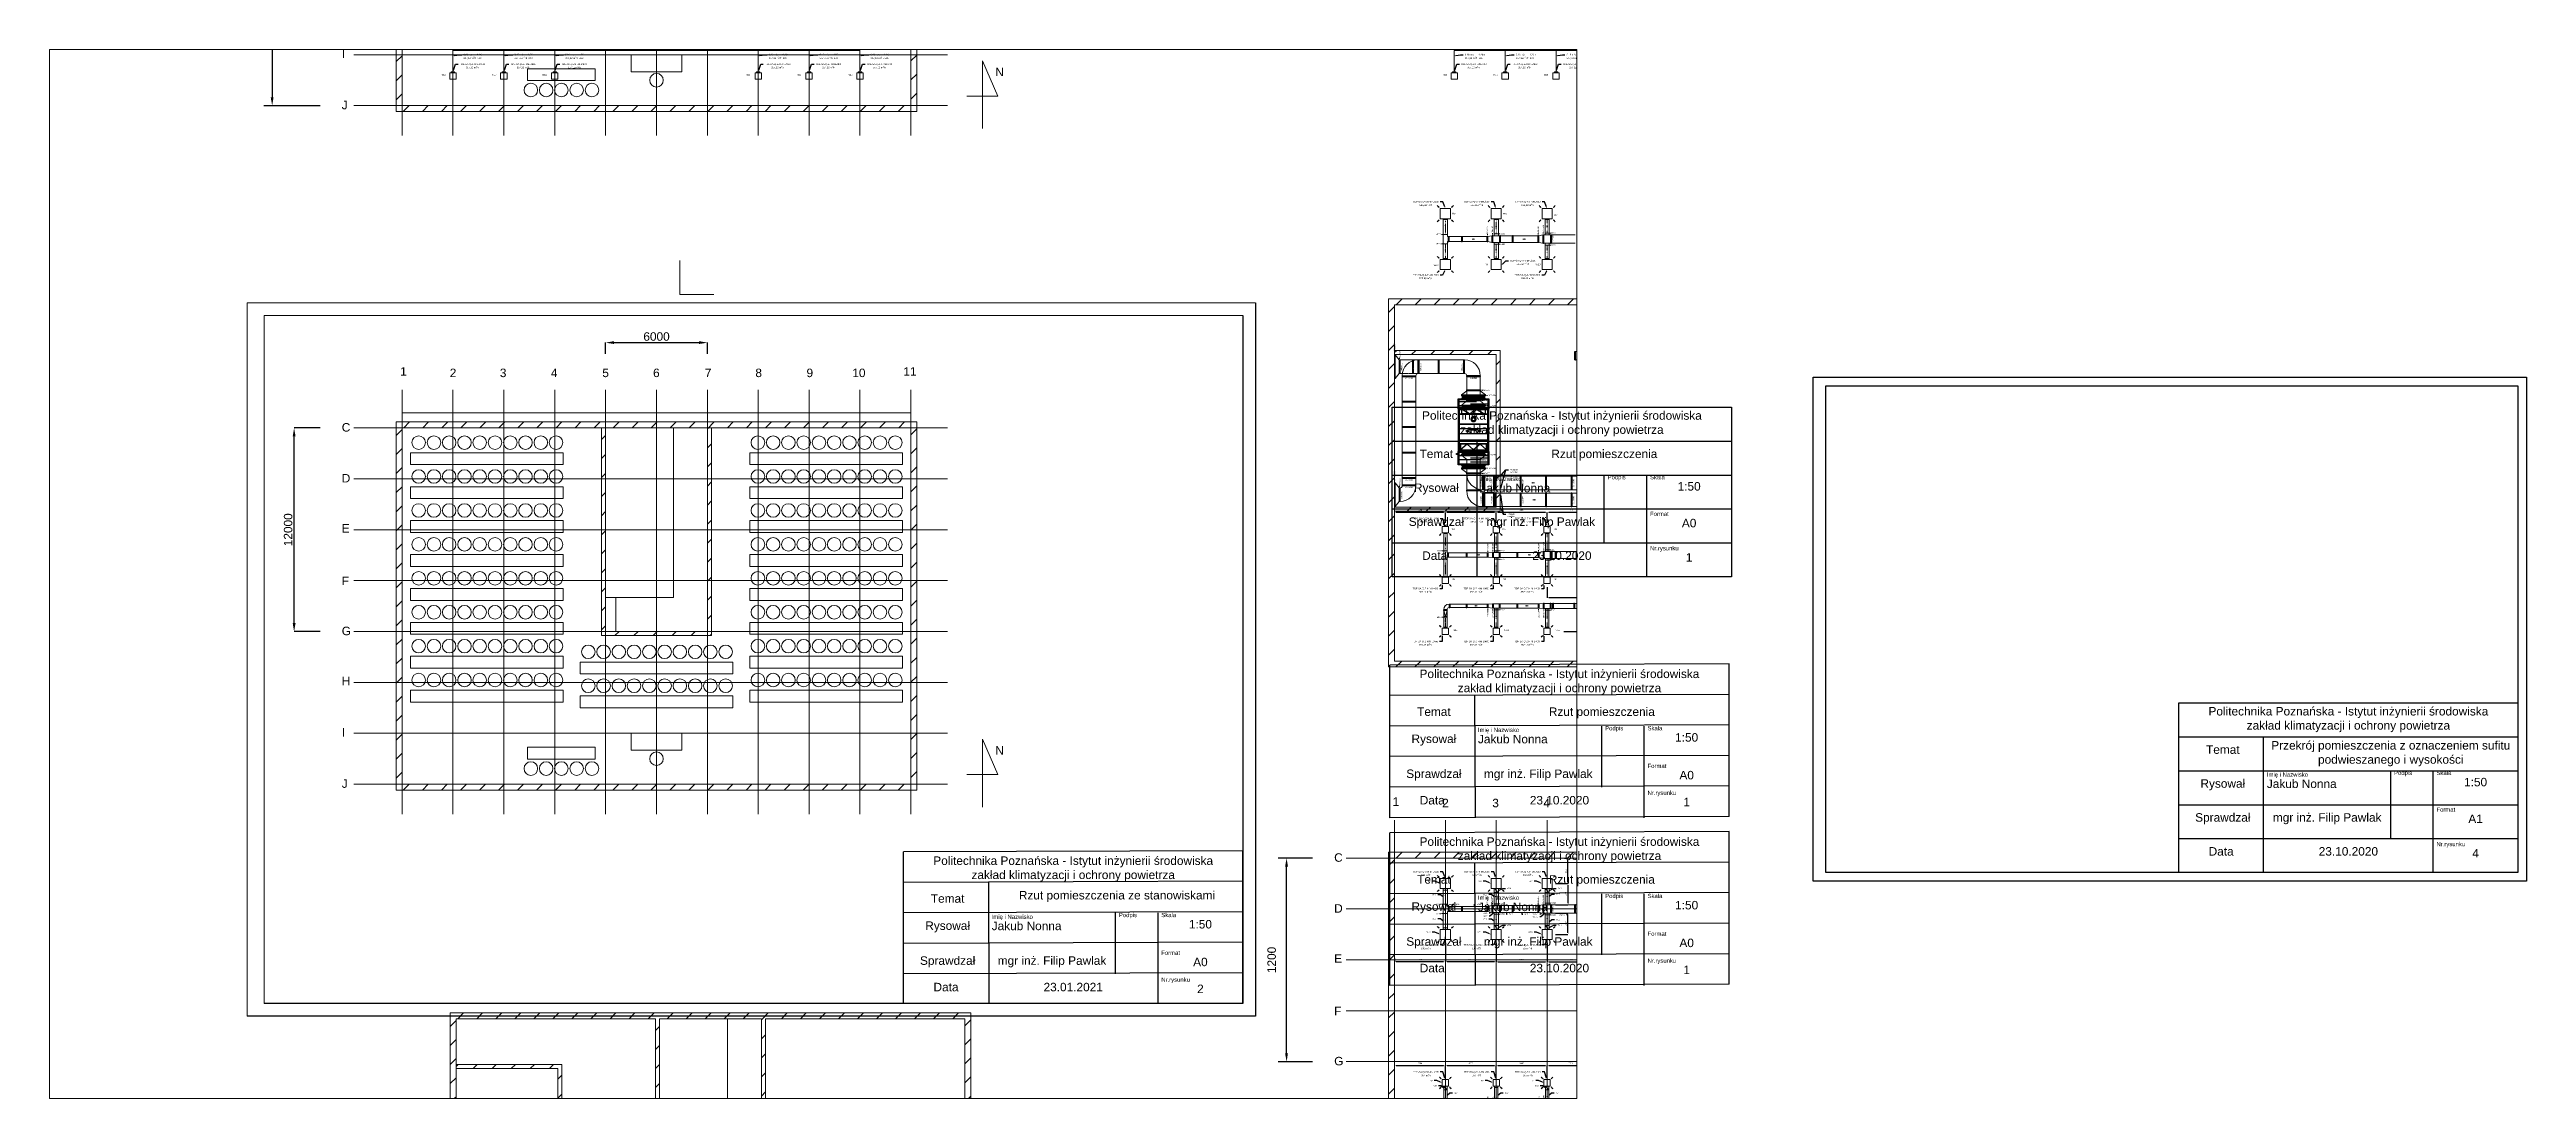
# Paper-space layout '2' of a CAD drawing. Header units: millimetres. Extents: x -233 to 2688, y -98 to 1139.
# The model-space entities are those that its viewports show. They can reach past a viewport. Long polylines and large blocks are cut down to what shows.
import ezdxf
from ezdxf import colors
from ezdxf.entities.mleader import LeaderData, LeaderLine
from ezdxf.math import Vec2, Vec3

# ---------------------------------------------------------------- set-up
doc = ezdxf.new("R2010")
doc.units = ezdxf.units.MM
for name, pattern in [('ACAD_ISO02W100', [15, 12, -3]), ('JIS_02_1.2', [2.5, 1.25, -1.25]), ('KRESKAKROPKA', [25.4, 12.7, -6.35, 0, -6.35])]:
    doc.linetypes.add(name, pattern=pattern)
for name, color, linetype in [('FLECAD1', 7, 'Continuous'), ('FLECAD2', 7, 'Continuous'), ('FLECAD3', 7, 'Continuous'), ('FLECAD4', 7, 'Continuous')]:
    doc.layers.add(name, color=color, linetype=linetype)
for name, color, linetype, lineweight in [('instalacja nawiewna', 150, 'Continuous', 20), ('kanały', 7, 'Continuous', 20), ('nawi. strzałki', 150, 'Continuous', 20), ('Nawiew opis', 150, 'Continuous', 20), ('opisy', 7, 'Continuous', 13), ('wymiary', 7, 'Continuous', 13), ('wyw opis', 30, 'Continuous', 20)]:
    doc.layers.add(name, color=color, linetype=linetype, lineweight=lineweight)
for name, color, linetype, lineweight, transparency in [('osie', 7, 'JIS_02_1.2', 5, 0.7), ('podkład', 7, 'Continuous', 13, 0.7), ('stanowiska', 7, 'Continuous', 15, 0.7)]:
    doc.layers.add(name, color=color, linetype=linetype, lineweight=lineweight, transparency=transparency)
doc.styles.get("Standard").update_dxf_attribs({"font": 'arial.ttf', "height": 0.02})
doc.styles.add('styl1', font='arial.ttf', dxfattribs={"height": 0.08})
doc.linetypes.add('ZYGZAK', pattern='A,0.00254,-5.08,[131,ltypeshp.shx,S=5.08,R=0,X=-5.08,Y=0],-10.16,[131,ltypeshp.shx,S=5.08,R=180,X=5.08,Y=0],-5.08', length=20.32254)
doc.dimstyles.new('Kopia Opisowy', dxfattribs={"dimscale": 0, "dimtxt": 0.08, "dimasz": 0.1, "dimexe": 0, "dimexo": 0.2, "dimgap": 0.1, "dimtad": 1, "dimlfac": 1000, "dimtxsty": 'styl1', "dimcen": 2.5, "dimadec": 0, "dimazin": 0, "dimtfac": 1, "dimtmove": 0, "dimatfit": 3, "dimfxl": 1, "dimarcsym": 0})
doc.dimstyles.new('wentylacja', dxfattribs={"dimscale": 0, "dimtxt": 0.5, "dimasz": 0.5, "dimexe": 0.5, "dimexo": 0.2, "dimtad": 1, "dimlfac": 100, "dimtxsty": 'styl1', "dimcen": 2.5, "dimadec": 0, "dimazin": 0, "dimtfac": 1, "dimtmove": 0, "dimatfit": 3, "dimfxl": 1, "dimarcsym": 0})
pattern_1 = [(90, (-27802.787612, -147729.030819), (-0.015875, 1e-18), []), (180, (-27802.78761, -147729.03082), (-8e-18, -0.0635), [])]
pattern_2 = [(270, (147696.248806, -27765.784242), (0.015875, -3e-18), []), (360, (147696.248806, -27765.78424), (2e-17, 0.0635), [])]
pattern_3 = [(90, (-27802.787612, -147728.230819), (-0.015875, 1e-18), []), (180, (-27802.78761, -147728.23082), (-8e-18, -0.0635), [])]
pattern_4 = [(270, (147696.248806, -27766.384242), (0.015875, -3e-18), []), (360, (147696.248806, -27766.38424), (2e-17, 0.0635), [])]

# ---------------------------------------------------------------- blocks, each defined once
blk = doc.blocks.new('*D10')
at = {"layer": 'Defpoints', "color": 0, "transparency": 16777216}
for p in [(59880.71, -87707.18), (59875.9, -87728.18), (59880.71, -87728.18)]:
    blk.add_point(p, dxfattribs=at)
at = {"layer": 'wymiary', "color": 0, "lineweight": -2, "transparency": 16777216}
for p, q in [((59878.72, -87707.18), (59875.4, -87707.18)), ((59875.9, -87707.68), (59875.9, -87727.68)), ((59878.72, -87728.18), (59875.4, -87728.18))]:
    blk.add_line(p, q, dxfattribs=at)
at = {"layer": 'wymiary', "color": 0, "transparency": 16777216}
for points in [[(59875.81, -87707.68), (59875.98, -87707.68), (59875.9, -87707.18)], [(59875.81, -87727.68), (59875.98, -87727.68), (59875.9, -87728.18)]]:
    blk.add_solid(points, dxfattribs=at)
at = {"layer": 'wymiary', "color": 0, "transparency": 16777216, "insert": (59875.01, -87717.68), "char_height": 0.5, "attachment_point": 5, "rotation": 90, "style": 'styl1'}
blk.add_mtext('2100', dxfattribs=at)
blk = doc.blocks.new('*D33')
at = {"layer": 'Defpoints', "color": 0, "transparency": 16777216}
for p in [(59951.07, -87752.16), (59953.83, -87752.16), (59951.07, -87752.98)]:
    blk.add_point(p, dxfattribs=at)
at = {"layer": 'wymiary', "color": 0, "lineweight": -2, "transparency": 16777216}
for p, q in [((59951.07, -87752.78), (59951.07, -87752.16)), ((59953.73, -87752.16), (59951.17, -87752.16))]:
    blk.add_line(p, q, dxfattribs=at)
at = {"layer": 'wymiary', "color": 0, "transparency": 16777216}
for points in [[(59951.17, -87752.14), (59951.17, -87752.17), (59951.07, -87752.16)], [(59953.73, -87752.14), (59953.73, -87752.17), (59953.83, -87752.16)]]:
    blk.add_solid(points, dxfattribs=at)
at = {"layer": 'wymiary', "color": 0, "transparency": 16777216, "insert": (59952.45, -87752.02), "char_height": 0.08, "attachment_point": 5, "style": 'styl1'}
blk.add_mtext('2761', dxfattribs=at)
blk = doc.blocks.new('*D34')
at = {"layer": 'Defpoints', "color": 0, "transparency": 16777216}
for p in [(59948.07, -87752.16), (59948.07, -87752.98), (59951.07, -87752.98)]:
    blk.add_point(p, dxfattribs=at)
at = {"layer": 'wymiary', "color": 0, "lineweight": -2, "transparency": 16777216}
for p, q in [((59948.07, -87752.78), (59948.07, -87752.16)), ((59950.97, -87752.16), (59948.17, -87752.16))]:
    blk.add_line(p, q, dxfattribs=at)
at = {"layer": 'wymiary', "color": 0, "transparency": 16777216}
for points in [[(59948.17, -87752.14), (59948.17, -87752.17), (59948.07, -87752.16)], [(59950.97, -87752.14), (59950.97, -87752.17), (59951.07, -87752.16)]]:
    blk.add_solid(points, dxfattribs=at)
at = {"layer": 'wymiary', "color": 0, "transparency": 16777216, "insert": (59949.57, -87752.02), "char_height": 0.08, "attachment_point": 5, "style": 'styl1'}
blk.add_mtext('3000', dxfattribs=at)
blk = doc.blocks.new('*D35')
at = {"layer": 'Defpoints', "color": 0, "transparency": 16777216}
for p in [(59945.07, -87752.16), (59945.07, -87752.98), (59948.07, -87752.98)]:
    blk.add_point(p, dxfattribs=at)
at = {"layer": 'wymiary', "color": 0, "lineweight": -2, "transparency": 16777216}
for p, q in [((59945.07, -87752.78), (59945.07, -87752.16)), ((59947.97, -87752.16), (59945.17, -87752.16))]:
    blk.add_line(p, q, dxfattribs=at)
at = {"layer": 'wymiary', "color": 0, "transparency": 16777216}
for points in [[(59945.17, -87752.14), (59945.17, -87752.17), (59945.07, -87752.16)], [(59947.97, -87752.14), (59947.97, -87752.17), (59948.07, -87752.16)]]:
    blk.add_solid(points, dxfattribs=at)
at = {"layer": 'wymiary', "color": 0, "transparency": 16777216, "insert": (59946.57, -87752.02), "char_height": 0.08, "attachment_point": 5, "style": 'styl1'}
blk.add_mtext('3000', dxfattribs=at)
blk = doc.blocks.new('*D36')
at = {"layer": 'Defpoints', "color": 0, "transparency": 16777216}
for p in [(59942.07, -87752.15), (59942.07, -87752.16), (59945.07, -87752.98)]:
    blk.add_point(p, dxfattribs=at)
at = {"layer": 'wymiary', "color": 0, "lineweight": -2, "transparency": 16777216}
blk.add_line((59944.97, -87752.16), (59942.17, -87752.16), dxfattribs=at)
at = {"layer": 'wymiary', "color": 0, "transparency": 16777216}
for points in [[(59942.17, -87752.14), (59942.17, -87752.17), (59942.07, -87752.16)], [(59944.97, -87752.14), (59944.97, -87752.17), (59945.07, -87752.16)]]:
    blk.add_solid(points, dxfattribs=at)
at = {"layer": 'wymiary', "color": 0, "transparency": 16777216, "insert": (59943.57, -87752.02), "char_height": 0.08, "attachment_point": 5, "style": 'styl1'}
blk.add_mtext('3000', dxfattribs=at)
blk = doc.blocks.new('*D42')
at = {"layer": 'Defpoints', "color": 0, "transparency": 16777216}
for p in [(59951.26, -87759.17), (59953.83, -87760.92), (59953.83, -87760.92)]:
    blk.add_point(p, dxfattribs=at)
at = {"layer": 'wymiary', "color": 0, "lineweight": -2, "transparency": 16777216}
for p, q in [((59952.06, -87759.17), (59953.83, -87759.17)), ((59953.83, -87759.27), (59953.83, -87760.82))]:
    blk.add_line(p, q, dxfattribs=at)
at = {"layer": 'wymiary', "color": 0, "transparency": 16777216}
for points in [[(59953.81, -87759.27), (59953.85, -87759.27), (59953.83, -87759.17)], [(59953.81, -87760.82), (59953.85, -87760.82), (59953.83, -87760.92)]]:
    blk.add_solid(points, dxfattribs=at)
at = {"layer": 'wymiary', "color": 0, "transparency": 16777216, "insert": (59953.69, -87760.04), "char_height": 0.08, "attachment_point": 5, "rotation": 90, "style": 'styl1'}
blk.add_mtext('1751', dxfattribs=at)
blk = doc.blocks.new('*D38')
at = {"layer": 'Defpoints', "color": 0, "transparency": 16777216}
for p in [(59951.07, -87756.36), (59951.07, -87757.19), (59956.87, -87757.19)]:
    blk.add_point(p, dxfattribs=at)
at = {"layer": 'wymiary', "color": 0, "lineweight": -2, "transparency": 16777216}
for p, q in [((59951.07, -87756.56), (59951.07, -87757.19)), ((59956.87, -87756.99), (59956.87, -87757.19)), ((59956.77, -87757.19), (59951.17, -87757.19))]:
    blk.add_line(p, q, dxfattribs=at)
at = {"layer": 'wymiary', "color": 0, "transparency": 16777216}
for points in [[(59951.17, -87757.18), (59951.17, -87757.21), (59951.07, -87757.19)], [(59956.77, -87757.18), (59956.77, -87757.21), (59956.87, -87757.19)]]:
    blk.add_solid(points, dxfattribs=at)
at = {"layer": 'wymiary', "color": 0, "transparency": 16777216, "insert": (59954.5, -87757.05), "char_height": 0.08, "attachment_point": 5, "style": 'styl1'}
blk.add_mtext('5801', dxfattribs=at)
blk = doc.blocks.new('*D66')
at = {"layer": 'Defpoints', "color": 0, "transparency": 16777216}
for p in [(59951.07, -87784.78), (59951.07, -87785.6), (59953.83, -87784.78)]:
    blk.add_point(p, dxfattribs=at)
at = {"layer": 'wymiary', "color": 0, "lineweight": -2, "transparency": 16777216}
for p, q in [((59951.07, -87785.4), (59951.07, -87784.78)), ((59953.73, -87784.78), (59951.17, -87784.78))]:
    blk.add_line(p, q, dxfattribs=at)
at = {"layer": 'wymiary', "color": 0, "transparency": 16777216}
for points in [[(59951.17, -87784.76), (59951.17, -87784.79), (59951.07, -87784.78)], [(59953.73, -87784.76), (59953.73, -87784.79), (59953.83, -87784.78)]]:
    blk.add_solid(points, dxfattribs=at)
at = {"layer": 'wymiary', "color": 0, "transparency": 16777216, "insert": (59952.45, -87784.64), "char_height": 0.08, "attachment_point": 5, "style": 'styl1'}
blk.add_mtext('2761', dxfattribs=at)
blk = doc.blocks.new('*D67')
at = {"layer": 'Defpoints', "color": 0, "transparency": 16777216}
for p in [(59948.07, -87784.78), (59948.07, -87785.6), (59951.07, -87785.6)]:
    blk.add_point(p, dxfattribs=at)
at = {"layer": 'wymiary', "color": 0, "lineweight": -2, "transparency": 16777216}
for p, q in [((59948.07, -87785.4), (59948.07, -87784.78)), ((59950.97, -87784.78), (59948.17, -87784.78))]:
    blk.add_line(p, q, dxfattribs=at)
at = {"layer": 'wymiary', "color": 0, "transparency": 16777216}
for points in [[(59948.17, -87784.76), (59948.17, -87784.79), (59948.07, -87784.78)], [(59950.97, -87784.76), (59950.97, -87784.79), (59951.07, -87784.78)]]:
    blk.add_solid(points, dxfattribs=at)
at = {"layer": 'wymiary', "color": 0, "transparency": 16777216, "insert": (59949.57, -87784.64), "char_height": 0.08, "attachment_point": 5, "style": 'styl1'}
blk.add_mtext('3000', dxfattribs=at)
blk = doc.blocks.new('*D68')
at = {"layer": 'Defpoints', "color": 0, "transparency": 16777216}
for p in [(59945.07, -87784.78), (59945.07, -87785.6), (59948.07, -87785.6)]:
    blk.add_point(p, dxfattribs=at)
at = {"layer": 'wymiary', "color": 0, "lineweight": -2, "transparency": 16777216}
for p, q in [((59945.07, -87785.4), (59945.07, -87784.78)), ((59947.97, -87784.78), (59945.17, -87784.78))]:
    blk.add_line(p, q, dxfattribs=at)
at = {"layer": 'wymiary', "color": 0, "transparency": 16777216}
for points in [[(59945.17, -87784.76), (59945.17, -87784.79), (59945.07, -87784.78)], [(59947.97, -87784.76), (59947.97, -87784.79), (59948.07, -87784.78)]]:
    blk.add_solid(points, dxfattribs=at)
at = {"layer": 'wymiary', "color": 0, "transparency": 16777216, "insert": (59946.57, -87784.64), "char_height": 0.08, "attachment_point": 5, "style": 'styl1'}
blk.add_mtext('3000', dxfattribs=at)
blk = doc.blocks.new('*D69')
at = {"layer": 'Defpoints', "color": 0, "transparency": 16777216}
for p in [(59942.07, -87784.77), (59942.07, -87784.78), (59945.07, -87785.6)]:
    blk.add_point(p, dxfattribs=at)
at = {"layer": 'wymiary', "color": 0, "lineweight": -2, "transparency": 16777216}
blk.add_line((59944.97, -87784.78), (59942.17, -87784.78), dxfattribs=at)
at = {"layer": 'wymiary', "color": 0, "transparency": 16777216}
for points in [[(59942.17, -87784.76), (59942.17, -87784.79), (59942.07, -87784.78)], [(59944.97, -87784.76), (59944.97, -87784.79), (59945.07, -87784.78)]]:
    blk.add_solid(points, dxfattribs=at)
at = {"layer": 'wymiary', "color": 0, "transparency": 16777216, "insert": (59943.57, -87784.64), "char_height": 0.08, "attachment_point": 5, "style": 'styl1'}
blk.add_mtext('3000', dxfattribs=at)
blk = doc.blocks.new('_None')
blk = doc.blocks.new('*D86')
at = {"layer": 'Defpoints', "color": 0, "transparency": 16777216}
for p in [(59951.07, -87777.33), (59953.83, -87778.66), (59953.83, -87778.66)]:
    blk.add_point(p, dxfattribs=at)
at = {"layer": 'wymiary', "color": 0, "lineweight": -2, "transparency": 16777216}
for p, q in [((59951.07, -87777.53), (59951.07, -87778.66)), ((59951.17, -87778.66), (59953.73, -87778.66)), ((59953.83, -87778.46), (59953.83, -87778.66))]:
    blk.add_line(p, q, dxfattribs=at)
at = {"layer": 'wymiary', "color": 0, "transparency": 16777216}
for points in [[(59951.17, -87778.64), (59951.17, -87778.67), (59951.07, -87778.66)], [(59953.73, -87778.64), (59953.73, -87778.67), (59953.83, -87778.66)]]:
    blk.add_solid(points, dxfattribs=at)
at = {"layer": 'wymiary', "color": 0, "transparency": 16777216, "insert": (59952.45, -87778.52), "char_height": 0.08, "attachment_point": 5, "style": 'styl1'}
blk.add_mtext('2761', dxfattribs=at)
blk = doc.blocks.new('*D87')
at = {"layer": 'Defpoints', "color": 0, "transparency": 16777216}
for p in [(59948.07, -87777.33), (59951.07, -87777.33), (59951.07, -87778.66)]:
    blk.add_point(p, dxfattribs=at)
at = {"layer": 'wymiary', "color": 0, "lineweight": -2, "transparency": 16777216}
for p, q in [((59948.07, -87777.53), (59948.07, -87778.66)), ((59948.17, -87778.66), (59950.97, -87778.66)), ((59951.07, -87777.53), (59951.07, -87778.66))]:
    blk.add_line(p, q, dxfattribs=at)
at = {"layer": 'wymiary', "color": 0, "transparency": 16777216}
for points in [[(59948.17, -87778.64), (59948.17, -87778.67), (59948.07, -87778.66)], [(59950.97, -87778.64), (59950.97, -87778.67), (59951.07, -87778.66)]]:
    blk.add_solid(points, dxfattribs=at)
at = {"layer": 'wymiary', "color": 0, "transparency": 16777216, "insert": (59949.57, -87778.52), "char_height": 0.08, "attachment_point": 5, "style": 'styl1'}
blk.add_mtext('3000', dxfattribs=at)
blk = doc.blocks.new('*D88')
at = {"layer": 'Defpoints', "color": 0, "transparency": 16777216}
for p in [(59945.07, -87777.33), (59948.07, -87777.33), (59945.07, -87778.66)]:
    blk.add_point(p, dxfattribs=at)
at = {"layer": 'wymiary', "color": 0, "lineweight": -2, "transparency": 16777216}
for p, q in [((59945.07, -87777.53), (59945.07, -87778.66)), ((59947.97, -87778.66), (59945.17, -87778.66)), ((59948.07, -87777.53), (59948.07, -87778.66))]:
    blk.add_line(p, q, dxfattribs=at)
at = {"layer": 'wymiary', "color": 0, "transparency": 16777216}
for points in [[(59945.17, -87778.64), (59945.17, -87778.67), (59945.07, -87778.66)], [(59947.97, -87778.64), (59947.97, -87778.67), (59948.07, -87778.66)]]:
    blk.add_solid(points, dxfattribs=at)
at = {"layer": 'wymiary', "color": 0, "transparency": 16777216, "insert": (59946.57, -87778.52), "char_height": 0.08, "attachment_point": 5, "style": 'styl1'}
blk.add_mtext('3000', dxfattribs=at)
blk = doc.blocks.new('*D89')
at = {"layer": 'Defpoints', "color": 0, "transparency": 16777216}
for p in [(59945.07, -87777.33), (59942.07, -87778.66), (59942.07, -87778.66)]:
    blk.add_point(p, dxfattribs=at)
at = {"layer": 'wymiary', "color": 0, "lineweight": -2, "transparency": 16777216}
for p, q in [((59942.07, -87778.46), (59942.07, -87778.66)), ((59944.97, -87778.66), (59942.17, -87778.66)), ((59945.07, -87777.53), (59945.07, -87778.66))]:
    blk.add_line(p, q, dxfattribs=at)
at = {"layer": 'wymiary', "color": 0, "transparency": 16777216}
for points in [[(59942.17, -87778.64), (59942.17, -87778.67), (59942.07, -87778.66)], [(59944.97, -87778.64), (59944.97, -87778.67), (59945.07, -87778.66)]]:
    blk.add_solid(points, dxfattribs=at)
at = {"layer": 'wymiary', "color": 0, "transparency": 16777216, "insert": (59943.57, -87778.52), "char_height": 0.08, "attachment_point": 5, "style": 'styl1'}
blk.add_mtext('3000', dxfattribs=at)
blk = doc.blocks.new('*D90')
at = {"layer": 'Defpoints', "color": 0, "transparency": 16777216}
for p in [(59951.37, -87774.04), (59951.37, -87775.29), (59952.3, -87775.29)]:
    blk.add_point(p, dxfattribs=at)
at = {"layer": 'wymiary', "color": 0, "lineweight": -2, "transparency": 16777216}
for p, q in [((59951.57, -87774.04), (59952.3, -87774.04)), ((59952.3, -87774.14), (59952.3, -87775.19)), ((59951.57, -87775.29), (59952.3, -87775.29))]:
    blk.add_line(p, q, dxfattribs=at)
at = {"layer": 'wymiary', "color": 0, "transparency": 16777216}
for points in [[(59952.29, -87774.14), (59952.32, -87774.14), (59952.3, -87774.04)], [(59952.29, -87775.19), (59952.32, -87775.19), (59952.3, -87775.29)]]:
    blk.add_solid(points, dxfattribs=at)
at = {"layer": 'wymiary', "color": 0, "transparency": 16777216, "insert": (59952.16, -87774.66), "char_height": 0.08, "attachment_point": 5, "rotation": 90, "style": 'styl1'}
blk.add_mtext('1249', dxfattribs=at)
blk = doc.blocks.new('*D91')
at = {"layer": 'Defpoints', "color": 0, "transparency": 16777216}
for p in [(59952.3, -87772.54), (59952.3, -87772.54), (59951.37, -87774.04)]:
    blk.add_point(p, dxfattribs=at)
at = {"layer": 'wymiary', "color": 0, "lineweight": -2, "transparency": 16777216}
for p, q in [((59952.1, -87772.54), (59952.3, -87772.54)), ((59952.3, -87773.94), (59952.3, -87772.64)), ((59951.57, -87774.04), (59952.3, -87774.04))]:
    blk.add_line(p, q, dxfattribs=at)
at = {"layer": 'wymiary', "color": 0, "transparency": 16777216}
for points in [[(59952.29, -87772.64), (59952.32, -87772.64), (59952.3, -87772.54)], [(59952.29, -87773.94), (59952.32, -87773.94), (59952.3, -87774.04)]]:
    blk.add_solid(points, dxfattribs=at)
at = {"layer": 'wymiary', "color": 0, "transparency": 16777216, "insert": (59952.16, -87773.29), "char_height": 0.08, "attachment_point": 5, "rotation": 90, "style": 'styl1'}
blk.add_mtext('1501', dxfattribs=at)
blk = doc.blocks.new('*D96')
at = {"layer": 'Defpoints', "color": 0, "transparency": 16777216}
for p in [(59951.37, -87775.79), (59952.3, -87775.79), (59951.37, -87777.04)]:
    blk.add_point(p, dxfattribs=at)
at = {"layer": 'wymiary', "color": 0, "lineweight": -2, "transparency": 16777216}
for p, q in [((59951.57, -87775.79), (59952.3, -87775.79)), ((59952.3, -87776.94), (59952.3, -87775.89)), ((59951.57, -87777.04), (59952.3, -87777.04))]:
    blk.add_line(p, q, dxfattribs=at)
at = {"layer": 'wymiary', "color": 0, "transparency": 16777216}
for points in [[(59952.29, -87775.89), (59952.32, -87775.89), (59952.3, -87775.79)], [(59952.29, -87776.94), (59952.32, -87776.94), (59952.3, -87777.04)]]:
    blk.add_solid(points, dxfattribs=at)
at = {"layer": 'wymiary', "color": 0, "transparency": 16777216, "insert": (59952.16, -87776.41), "char_height": 0.08, "attachment_point": 5, "rotation": 90, "style": 'styl1'}
blk.add_mtext('1249', dxfattribs=at)
blk = doc.blocks.new('*D121')
at = {"layer": 'Defpoints', "color": 0, "transparency": 16777216}
for p in [(59877.19, -87747.18), (59880.71, -87747.18), (59880.71, -87759.18)]:
    blk.add_point(p, dxfattribs=at)
at = {"layer": 'wymiary', "color": 0, "lineweight": -2, "transparency": 16777216}
for p, q in [((59878.72, -87747.18), (59877.19, -87747.18)), ((59877.19, -87758.68), (59877.19, -87747.68)), ((59878.72, -87759.18), (59877.19, -87759.18))]:
    blk.add_line(p, q, dxfattribs=at)
at = {"layer": 'wymiary', "color": 0, "transparency": 16777216}
for points in [[(59877.11, -87747.68), (59877.28, -87747.68), (59877.19, -87747.18)], [(59877.11, -87758.68), (59877.28, -87758.68), (59877.19, -87759.18)]]:
    blk.add_solid(points, dxfattribs=at)
at = {"layer": 'wymiary', "color": 0, "transparency": 16777216, "insert": (59876.84, -87753.18), "char_height": 0.08, "attachment_point": 5, "rotation": 90, "style": 'styl1'}
blk.add_mtext('{\\H6.25x;12000}', dxfattribs=at)
blk = doc.blocks.new('*D120')
at = {"layer": 'Defpoints', "color": 0, "transparency": 16777216}
for p in [(59901.56, -87742.15), (59895.56, -87744.94), (59901.56, -87744.94)]:
    blk.add_point(p, dxfattribs=at)
at = {"layer": 'wymiary', "color": 0, "lineweight": -2, "transparency": 16777216}
for p, q in [((59895.56, -87742.81), (59895.56, -87742.15)), ((59896.06, -87742.15), (59901.06, -87742.15)), ((59901.56, -87742.81), (59901.56, -87742.15))]:
    blk.add_line(p, q, dxfattribs=at)
at = {"layer": 'wymiary', "color": 0, "transparency": 16777216}
for points in [[(59896.06, -87742.06), (59896.06, -87742.23), (59895.56, -87742.15)], [(59901.06, -87742.06), (59901.06, -87742.23), (59901.56, -87742.15)]]:
    blk.add_solid(points, dxfattribs=at)
at = {"layer": 'wymiary', "color": 0, "transparency": 16777216, "insert": (59898.56, -87741.79), "char_height": 0.08, "attachment_point": 5, "style": 'styl1'}
blk.add_mtext('{\\H6.25x;6000}', dxfattribs=at)
blk = doc.blocks.new('*D125')
at = {"layer": 'Defpoints', "color": 0, "transparency": 16777216}
for p in [(59935.71, -87772.54), (59939.22, -87772.54), (59939.22, -87784.54)]:
    blk.add_point(p, dxfattribs=at)
at = {"layer": 'wymiary', "color": 0, "lineweight": -2, "transparency": 16777216}
for p, q in [((59937.23, -87772.54), (59935.21, -87772.54)), ((59935.71, -87784.04), (59935.71, -87773.04)), ((59937.23, -87784.54), (59935.21, -87784.54))]:
    blk.add_line(p, q, dxfattribs=at)
at = {"layer": 'wymiary', "color": 0, "transparency": 16777216}
for points in [[(59935.62, -87773.04), (59935.79, -87773.04), (59935.71, -87772.54)], [(59935.62, -87784.04), (59935.79, -87784.04), (59935.71, -87784.54)]]:
    blk.add_solid(points, dxfattribs=at)
at = {"layer": 'wymiary', "color": 0, "transparency": 16777216, "insert": (59934.83, -87778.54), "char_height": 0.08, "attachment_point": 5, "rotation": 90, "style": 'styl1'}
blk.add_mtext('{\\H6.25x;1200}', dxfattribs=at)

msp = doc.modelspace()

# ---------------------------------------------------------------- hatches: boundary and pattern name
at = {"layer": 'kanały', "ltscale": 20}
h = msp.add_hatch(color=256, dxfattribs=at)
h.dxf.hatch_style = 1
h.paths.add_polyline_path([(59947.430347, -87745.26253), (59946.030347, -87745.26253), (59946.030347, -87745.25753), (59947.430347, -87745.25753)])
h = msp.add_hatch(dxfattribs=at)
h.set_pattern_fill('GRATE', color=256, scale=0.02, angle=270)
h.set_pattern_definition(pattern_2)
edge = h.paths.add_edge_path()
edge.add_line((59947.405347, -87745.32753), (59946.055347, -87745.32753))
edge.add_line((59947.405347, -87745.30753), (59946.055347, -87745.30753))
h = msp.add_hatch(color=256, dxfattribs=at)
h.dxf.hatch_style = 1
h.paths.add_polyline_path([(59947.430347, -87745.45253), (59946.030347, -87745.45253), (59946.030347, -87745.45753), (59947.430347, -87745.45753)])
h = msp.add_hatch(color=256, dxfattribs=at)
h.dxf.hatch_style = 1
h.paths.add_polyline_path([(59947.430347, -87745.86253), (59946.030347, -87745.86253), (59946.030347, -87745.85753), (59947.430347, -87745.85753)])
h = msp.add_hatch(color=256, dxfattribs=at)
h.dxf.hatch_style = 1
h.paths.add_polyline_path([(59947.430347, -87746.05253), (59946.030347, -87746.05253), (59946.030347, -87746.05753), (59947.430347, -87746.05753)])
h = msp.add_hatch(dxfattribs=at)
h.set_pattern_fill('GRATE', color=256, scale=0.02, angle=270)
h.set_pattern_definition(pattern_2)
edge = h.paths.add_edge_path()
edge.add_line((59947.405347, -87745.40753), (59946.055347, -87745.40753))
edge.add_line((59947.405347, -87745.38753), (59946.055347, -87745.38753))
h = msp.add_hatch(dxfattribs=at)
h.set_pattern_fill('GRATE', color=256, scale=0.02, angle=270)
h.set_pattern_definition(pattern_4)
edge = h.paths.add_edge_path()
edge.add_line((59947.405347, -87745.92753), (59946.055347, -87745.92753))
edge.add_line((59947.405347, -87745.90753), (59946.055347, -87745.90753))
h = msp.add_hatch(dxfattribs=at)
h.set_pattern_fill('GRATE', color=256, scale=0.02, angle=270)
h.set_pattern_definition(pattern_4)
edge = h.paths.add_edge_path()
edge.add_line((59947.405347, -87746.00753), (59946.055347, -87746.00753))
edge.add_line((59947.405347, -87745.98753), (59946.055347, -87745.98753))
h = msp.add_hatch(color=256, dxfattribs=at)
h.dxf.hatch_style = 1
h.paths.add_polyline_path([(59946.030847, -87748.56253), (59947.430847, -87748.56253), (59947.430847, -87748.55753), (59946.030847, -87748.55753)])
h = msp.add_hatch(color=256, dxfattribs=at)
h.dxf.hatch_style = 1
h.paths.add_polyline_path([(59946.030847, -87748.75253), (59947.430847, -87748.75253), (59947.430847, -87748.75753), (59946.030847, -87748.75753)])
h = msp.add_hatch(color=256, dxfattribs=at)
h.dxf.hatch_style = 1
h.paths.add_polyline_path([(59946.030847, -87749.36253), (59947.430847, -87749.36253), (59947.430847, -87749.35753), (59946.030847, -87749.35753)])
h = msp.add_hatch(color=256, dxfattribs=at)
h.dxf.hatch_style = 1
h.paths.add_polyline_path([(59946.030847, -87749.55253), (59947.430847, -87749.55253), (59947.430847, -87749.55753), (59946.030847, -87749.55753)])
h = msp.add_hatch(dxfattribs=at)
h.set_pattern_fill('GRATE', color=256, scale=0.02, angle=90)
h.set_pattern_definition(pattern_3)
edge = h.paths.add_edge_path()
edge.add_line((59946.055847, -87748.60753), (59947.405847, -87748.60753))
edge.add_line((59946.055847, -87748.62753), (59947.405847, -87748.62753))
h = msp.add_hatch(dxfattribs=at)
h.set_pattern_fill('GRATE', color=256, scale=0.02, angle=90)
h.set_pattern_definition(pattern_3)
edge = h.paths.add_edge_path()
edge.add_line((59946.055847, -87748.68753), (59947.405847, -87748.68753))
edge.add_line((59946.055847, -87748.70753), (59947.405847, -87748.70753))
h = msp.add_hatch(dxfattribs=at)
h.set_pattern_fill('GRATE', color=256, scale=0.02, angle=90)
h.set_pattern_definition(pattern_1)
edge = h.paths.add_edge_path()
edge.add_line((59946.055847, -87749.40753), (59947.405847, -87749.40753))
edge.add_line((59946.055847, -87749.42753), (59947.405847, -87749.42753))
h = msp.add_hatch(dxfattribs=at)
h.set_pattern_fill('GRATE', color=256, scale=0.02, angle=90)
h.set_pattern_definition(pattern_1)
edge = h.paths.add_edge_path()
edge.add_line((59946.055847, -87749.48753), (59947.405847, -87749.48753))
edge.add_line((59946.055847, -87749.50753), (59947.405847, -87749.50753))
at = {"layer": 'podkład'}
h = msp.add_hatch(dxfattribs=at)
h.set_pattern_fill('ANSI31', color=256, scale=0.25)
h.set_pattern_definition([(45, (56926.0629, -93721.4216), (-0.56126601, 0.56126601), [])])
h.paths.add_polyline_path([(59883.206646, -87728.526935), (59913.906646, -87728.526935), (59913.906646, -87706.826935), (59883.206646, -87706.826935)])
h.paths.add_polyline_path([(59883.556646, -87707.176935), (59895.316646, -87707.176935), (59895.316646, -87719.416935), (59901.796646, -87719.416935), (59901.796646, -87707.176935), (59913.556646, -87707.176935), (59913.556646, -87728.176935), (59883.556646, -87728.176935)], flags=16)
h.paths.add_polyline_path([(59895.556646, -87707.176935), (59901.556646, -87707.176935), (59901.556646, -87719.176935), (59895.556646, -87719.176935)], flags=16)
h = msp.add_hatch(dxfattribs=at)
h.set_pattern_fill('ANSI31', color=256, scale=0.25)
h.set_pattern_definition([(45, (56984.5771, -93754.1623), (-0.56126601, 0.56126601), [])])
h.paths.add_polyline_path([(59941.720847, -87739.567651), (59941.720847, -87761.267651), (59972.420847, -87761.267651), (59972.420847, -87739.567651)])
h.paths.add_polyline_path([(59942.070847, -87739.917651), (59953.830847, -87739.917651), (59953.830847, -87752.157651), (59960.310847, -87752.157651), (59960.310847, -87739.917651), (59972.070847, -87739.917651), (59972.070847, -87760.917651), (59942.070847, -87760.917651)], flags=16)
h.paths.add_polyline_path([(59954.070847, -87739.917651), (59960.070847, -87739.917651), (59960.070847, -87751.917651), (59954.070847, -87751.917651)], flags=16)
h = msp.add_hatch(dxfattribs=at)
h.set_pattern_fill('ANSI31', color=256, scale=0.25)
edge = h.paths.add_edge_path()
edge.add_line((59948.070847, -87742.842651), (59942.070847, -87742.842651))
edge.add_line((59942.070847, -87742.602651), (59948.310847, -87742.602651))
edge.add_line((59948.310847, -87752.082651), (59948.310847, -87742.602651))
edge.add_line((59948.070847, -87751.842651), (59948.070847, -87742.842651))
edge.add_line((59942.070847, -87751.842651), (59948.070847, -87751.842651))
edge.add_line((59942.070847, -87752.082651), (59948.310847, -87752.082651))
h = msp.add_hatch(dxfattribs=at)
h.set_pattern_fill('ANSI31', color=256, scale=0.25)
h.set_pattern_definition([(45, (56926.0629, -93761.4216), (-0.56126601, 0.56126601), [])])
h.paths.add_polyline_path([(59883.206646, -87746.826935), (59883.206646, -87768.526935), (59913.906646, -87768.526935), (59913.906646, -87746.826935)])
h.paths.add_polyline_path([(59883.556646, -87747.176935), (59895.316646, -87747.176935), (59895.316646, -87759.416935), (59901.796646, -87759.416935), (59901.796646, -87747.176935), (59913.556646, -87747.176935), (59913.556646, -87768.176935), (59883.556646, -87768.176935)], flags=16)
h.paths.add_polyline_path([(59895.556646, -87747.176935), (59901.556646, -87747.176935), (59901.556646, -87759.176935), (59895.556646, -87759.176935)], flags=16)
h = msp.add_hatch(dxfattribs=at)
h.set_pattern_fill('ANSI31', color=256, scale=0.25)
h.set_pattern_definition([(45, (56984.5771, -93786.78106), (-0.56126601, 0.56126601), [])])
h.paths.add_polyline_path([(59941.720847, -87772.18638), (59941.720847, -87793.88638), (59972.420847, -87793.88638), (59972.420847, -87772.18638)])
h.paths.add_polyline_path([(59942.070847, -87772.53638), (59953.830847, -87772.53638), (59953.830847, -87784.77638), (59960.310847, -87784.77638), (59960.310847, -87772.53638), (59972.070847, -87772.53638), (59972.070847, -87793.53638), (59942.070847, -87793.53638)], flags=16)
h.paths.add_polyline_path([(59954.070847, -87772.53638), (59960.070847, -87772.53638), (59960.070847, -87784.53638), (59954.070847, -87784.53638)], flags=16)
h = msp.add_hatch(dxfattribs=at)
h.set_pattern_fill('ANSI31', color=256, scale=0.25)
h.set_pattern_definition([(45, (56929.2467, -93796.2614), (-0.56126601, 0.56126601), [])])
h.paths.add_polyline_path([(59886.39046, -87781.666686), (59886.39046, -87803.366686), (59917.09046, -87803.366686), (59917.09046, -87781.666686)])
h.paths.add_polyline_path([(59886.74046, -87782.016686), (59898.50046, -87782.016686), (59898.50046, -87794.256686), (59904.98046, -87794.256686), (59904.98046, -87782.016686), (59916.74046, -87782.016686), (59916.74046, -87803.016686), (59886.74046, -87803.016686)], flags=16)
h.paths.add_polyline_path([(59898.74046, -87782.016686), (59904.74046, -87782.016686), (59904.74046, -87794.016686), (59898.74046, -87794.016686)], flags=16)
h = msp.add_hatch(dxfattribs=at)
h.set_pattern_fill('ANSI31', color=256, scale=0.25)
h.set_pattern_definition([(45, (-55.3304, -42.099), (-0.5612660076, 0.5612660076), [])])
edge = h.paths.add_edge_path()
edge.add_line((59892.74046, -87784.941686), (59886.74046, -87784.941686))
edge.add_line((59886.74046, -87784.701686), (59892.98046, -87784.701686))
edge.add_line((59892.98046, -87794.181686), (59892.98046, -87784.701686))
edge.add_line((59892.74046, -87793.941686), (59892.74046, -87784.941686))
edge.add_line((59886.74046, -87793.941686), (59892.74046, -87793.941686))
edge.add_line((59886.74046, -87794.181686), (59892.98046, -87794.181686))

# ---------------------------------------------------------------- linework, layer by layer
at = {"layer": 'FLECAD1', "linetype": 'Continuous'}
for points in [[(59945.829847, -87746.05753, 0), (59945.829847, -87745.45753, 0), (59947.630847, -87745.45753, 0), (59947.630847, -87746.05753, 0), (59947.616847, -87746.05753, 0), (59947.558847, -87746.05753, 0), (59945.902847, -87746.05753, 0), (59945.844847, -87746.05753, 0), (59945.829847, -87746.05753, 0)], [(59947.630847, -87748.55753, 0), (59947.630847, -87746.05753, 0), (59945.829847, -87746.05753, 0), (59945.829847, -87748.55753, 0), (59947.630847, -87748.55753, 0)], [(59947.630847, -87748.55753, 0), (59947.630847, -87749.35753, 0), (59945.830847, -87749.35753, 0), (59945.830847, -87748.55753, 0), (59947.630847, -87748.55753, 0)]]:
    msp.add_polyline3d(points, dxfattribs=at)
at = {"layer": 'FLECAD2', "linetype": 'Continuous'}
for points in [[(59945.879847, -87746.00753, 0), (59945.879847, -87745.50753, 0), (59947.580847, -87745.50753, 0), (59947.580847, -87746.00753, 0), (59945.879847, -87746.00753, 0)], [(59945.879847, -87746.10753, 0), (59945.879847, -87746.35753, 0), (59947.580847, -87746.35753, 0), (59947.580847, -87746.10753, 0), (59945.879847, -87746.10753, 0)], [(59945.879847, -87746.35753, 0), (59945.879847, -87746.95753, 0), (59947.580847, -87746.95753, 0), (59947.580847, -87746.35753, 0), (59945.879847, -87746.35753, 0)], [(59947.580847, -87747.90753, 0), (59947.580847, -87746.95753, 0), (59945.879847, -87746.95753, 0), (59945.879847, -87747.90753, 0), (59947.580847, -87747.90753, 0)], [(59945.879847, -87747.90753, 0), (59945.879847, -87748.10753, 0), (59947.580847, -87748.10753, 0), (59947.580847, -87747.90753, 0), (59945.879847, -87747.90753, 0)], [(59945.879847, -87748.10753, 0), (59945.879847, -87748.50753, 0), (59947.580847, -87748.50753, 0), (59947.580847, -87748.10753, 0), (59945.879847, -87748.10753, 0)], [(59947.580847, -87748.50753, 0), (59945.879847, -87748.50753, 0), (59947.580847, -87748.50753, 0), (59945.879847, -87748.50753, 0), (59947.580847, -87748.50753, 0), (59947.580847, -87748.50753, 0), (59947.580847, -87748.50753, 0)], [(59945.879847, -87748.50753, 0), (59945.879847, -87748.50753, 0), (59945.879847, -87748.50753, 0)], [(59947.580847, -87748.60753, 0), (59947.580847, -87748.80753, 0), (59945.880847, -87748.80753, 0), (59945.880847, -87748.60753, 0), (59947.580847, -87748.60753, 0)], [(59947.580847, -87748.80753, 0), (59947.580847, -87749.30753, 0), (59945.880847, -87749.30753, 0), (59945.880847, -87748.80753, 0), (59947.580847, -87748.80753, 0)]]:
    msp.add_polyline3d(points, dxfattribs=at)
at = {"layer": 'FLECAD3', "linetype": 'Continuous'}
for p, q in [((59946.900847, -87745.63253), (59945.879847, -87745.63253)), ((59946.900847, -87745.88253), (59945.879847, -87745.88253)), ((59946.120847, -87746.11853), (59946.498847, -87746.31653)), ((59946.919847, -87746.11853), (59946.540847, -87746.31653)), ((59946.559847, -87745.75753), (59947.580847, -87745.75753)), ((59946.729847, -87746.50753), (59946.600847, -87746.73253)), ((59946.600847, -87746.73253), (59946.859847, -87746.73253)), ((59946.859847, -87746.73253), (59946.729847, -87746.50753)), ((59946.961847, -87746.11853), (59947.339847, -87746.31653)), ((59945.879847, -87747.20753), (59947.580847, -87747.20753)), ((59945.879847, -87747.50753), (59947.580847, -87747.50753)), ((59946.347847, -87748.13753), (59945.965847, -87748.47753)), ((59946.304847, -87747.35553), (59946.305847, -87747.35153)), ((59946.304847, -87747.35853), (59946.304847, -87747.35553)), ((59946.306847, -87747.36253), (59946.304847, -87747.35853)), ((59946.305847, -87747.35153), (59946.307847, -87747.34753)), ((59946.308847, -87747.36653), (59946.306847, -87747.36253)), ((59946.307847, -87747.34753), (59946.311847, -87747.34453)), ((59946.311847, -87747.36953), (59946.308847, -87747.36653)), ((59946.311847, -87747.34453), (59946.315847, -87747.34053)), ((59946.315847, -87747.37353), (59946.311847, -87747.36953)), ((59946.315847, -87747.34053), (59946.320847, -87747.33653)), ((59946.320847, -87747.37653), (59946.315847, -87747.37353)), ((59946.320847, -87747.33653), (59946.326847, -87747.33353)), ((59946.326847, -87747.38053), (59946.320847, -87747.37653)), ((59946.326847, -87747.33353), (59946.330847, -87747.33153)), ((59946.332847, -87747.38353), (59946.326847, -87747.38053)), ((59946.330847, -87747.33153), (59946.334847, -87747.32953)), ((59946.340847, -87747.38753), (59946.332847, -87747.38353)), ((59946.334847, -87747.32953), (59946.342847, -87747.32553)), ((59946.353847, -87747.39153), (59946.340847, -87747.38753)), ((59946.342847, -87747.32553), (59946.352847, -87747.32253)), ((59946.729847, -87748.47753), (59946.347847, -87748.13753)), ((59946.352847, -87747.32253), (59946.362847, -87747.31953)), ((59946.374847, -87747.39853), (59946.353847, -87747.39153)), ((59946.362847, -87747.31953), (59946.379847, -87747.31453)), ((59946.398847, -87747.40353), (59946.374847, -87747.39853)), ((59946.379847, -87747.31453), (59946.404847, -87747.30853)), ((59946.425847, -87747.40953), (59946.398847, -87747.40353)), ((59946.404847, -87747.30853), (59946.432847, -87747.30353)), ((59946.456847, -87747.41453), (59946.425847, -87747.40953)), ((59946.432847, -87747.30353), (59946.463847, -87747.29853)), ((59946.489847, -87747.41853), (59946.456847, -87747.41453)), ((59946.463847, -87747.29853), (59946.496847, -87747.29453)), ((59946.525847, -87747.42253), (59946.489847, -87747.41853)), ((59946.496847, -87747.29453), (59946.532847, -87747.29053)), ((59946.564847, -87747.42653), (59946.525847, -87747.42253)), ((59946.532847, -87747.29053), (59946.569847, -87747.28753)), ((59946.584847, -87747.42753), (59946.564847, -87747.42653)), ((59946.569847, -87747.28753), (59946.607847, -87747.28553)), ((59946.607847, -87747.28553), (59946.647847, -87747.28353)), ((59946.647847, -87747.28353), (59946.687847, -87747.28253)), ((59946.687847, -87747.28253), (59946.729847, -87747.28153)), ((59946.729847, -87747.28153), (59946.770847, -87747.28253)), ((59947.112847, -87748.13753), (59946.729847, -87748.47753)), ((59946.770847, -87747.28253), (59946.812847, -87747.28353)), ((59946.812847, -87747.28353), (59946.854847, -87747.28553)), ((59946.854847, -87747.28553), (59946.875847, -87747.28653)), ((59946.875847, -87747.28653), (59946.895847, -87747.28753)), ((59946.897847, -87747.42553), (59946.875847, -87747.42753)), ((59946.895847, -87747.28753), (59946.934847, -87747.29153)), ((59946.939847, -87747.42253), (59946.897847, -87747.42553)), ((59946.934847, -87747.29153), (59946.970847, -87747.29553)), ((59946.978847, -87747.41753), (59946.939847, -87747.42253)), ((59946.970847, -87747.29553), (59947.003847, -87747.29953)), ((59947.013847, -87747.41253), (59946.978847, -87747.41753)), ((59947.003847, -87747.29953), (59947.034847, -87747.30453)), ((59947.046847, -87747.40753), (59947.013847, -87747.41253)), ((59947.034847, -87747.30453), (59947.061847, -87747.31053)), ((59947.075847, -87747.40053), (59947.046847, -87747.40753)), ((59947.061847, -87747.31053), (59947.085847, -87747.31553)), ((59947.094847, -87747.39553), (59947.075847, -87747.40053)), ((59947.085847, -87747.31553), (59947.106847, -87747.32253)), ((59947.105847, -87747.39253), (59947.094847, -87747.39553)), ((59947.116847, -87747.38853), (59947.105847, -87747.39253)), ((59947.106847, -87747.32253), (59947.119847, -87747.32653)), ((59947.495847, -87748.47753), (59947.112847, -87748.13753)), ((59947.125847, -87747.38453), (59947.116847, -87747.38853)), ((59947.119847, -87747.32653), (59947.127847, -87747.33053)), ((59947.129847, -87747.38253), (59947.125847, -87747.38453)), ((59947.127847, -87747.33053), (59947.133847, -87747.33353)), ((59947.133847, -87747.38053), (59947.129847, -87747.38253)), ((59947.133847, -87747.33353), (59947.139847, -87747.33753)), ((59947.139847, -87747.37753), (59947.133847, -87747.38053)), ((59947.139847, -87747.33753), (59947.144847, -87747.34053)), ((59947.144847, -87747.37353), (59947.139847, -87747.37753)), ((59947.144847, -87747.34053), (59947.148847, -87747.34453)), ((59947.148847, -87747.36953), (59947.144847, -87747.37353)), ((59947.148847, -87747.34453), (59947.151847, -87747.34753)), ((59947.152847, -87747.36653), (59947.148847, -87747.36953)), ((59947.151847, -87747.34753), (59947.153847, -87747.35153)), ((59947.154847, -87747.36253), (59947.152847, -87747.36653)), ((59947.153847, -87747.35153), (59947.155847, -87747.35553)), ((59947.155847, -87747.35853), (59947.154847, -87747.36253)), ((59947.155847, -87747.35553), (59947.155847, -87747.35853)), ((59946.900847, -87749.05753), (59945.880847, -87749.05753)), ((59946.560847, -87748.93253), (59947.580847, -87748.93253)), ((59946.560847, -87749.18253), (59947.580847, -87749.18253)), ((59946.772847, -87748.70753), (59946.687847, -87748.70753)), ((59946.729847, -87748.74953), (59946.729847, -87748.66453))]:
    msp.add_line(p, q, dxfattribs=at)
for points in [[(59946.029847, -87746.32753, 0), (59947.430847, -87746.32753, 0), (59947.430847, -87746.10753, 0), (59946.029847, -87746.10753, 0), (59946.029847, -87746.32753, 0)], [(59946.302847, -87746.24053, 0), (59946.307847, -87746.24153, 0), (59946.310847, -87746.24153, 0), (59946.312847, -87746.24153, 0), (59946.317847, -87746.24053, 0), (59946.321847, -87746.23853, 0), (59946.325847, -87746.23653, 0), (59946.329847, -87746.23253, 0), (59946.331847, -87746.22853, 0), (59946.333847, -87746.22453, 0), (59946.334847, -87746.21953, 0), (59946.334847, -87746.21753, 0), (59946.334847, -87746.21453, 0), (59946.333847, -87746.20953, 0), (59946.331847, -87746.20553, 0), (59946.329847, -87746.20153, 0), (59946.325847, -87746.19753, 0), (59946.321847, -87746.19553, 0), (59946.317847, -87746.19353, 0), (59946.312847, -87746.19253, 0), (59946.310847, -87746.19253, 0), (59946.307847, -87746.19253, 0), (59946.302847, -87746.19353, 0), (59946.298847, -87746.19553, 0), (59946.294847, -87746.19753, 0), (59946.290847, -87746.20153, 0), (59946.288847, -87746.20553, 0), (59946.286847, -87746.20953, 0), (59946.285847, -87746.21453, 0), (59946.285847, -87746.21753, 0), (59946.285847, -87746.21953, 0), (59946.286847, -87746.22453, 0), (59946.288847, -87746.22853, 0), (59946.290847, -87746.23253, 0), (59946.294847, -87746.23653, 0), (59946.298847, -87746.23853, 0), (59946.302847, -87746.24053, 0)], [(59946.285847, -87746.21453, 0), (59946.285847, -87746.21753, 0), (59946.285847, -87746.21953, 0)], [(59946.285847, -87746.21453, 0), (59946.285847, -87746.21753, 0), (59946.285847, -87746.21953, 0)], [(59946.312847, -87746.19253, 0), (59946.310847, -87746.19253, 0), (59946.307847, -87746.19253, 0)], [(59946.312847, -87746.19253, 0), (59946.310847, -87746.19253, 0), (59946.307847, -87746.19253, 0)], [(59946.307847, -87746.24153, 0), (59946.310847, -87746.24153, 0), (59946.310847, -87746.24153, 0), (59946.312847, -87746.24153, 0)], [(59946.307847, -87746.24153, 0), (59946.310847, -87746.24153, 0), (59946.312847, -87746.24153, 0)], [(59946.310847, -87746.24153, 0), (59946.310847, -87746.24153, 0)], [(59946.334847, -87746.21953, 0), (59946.334847, -87746.21753, 0), (59946.334847, -87746.21453, 0)], [(59946.334847, -87746.21953, 0), (59946.334847, -87746.21753, 0), (59946.334847, -87746.21453, 0)], [(59946.718847, -87746.80653, 0), (59946.726847, -87746.80653, 0), (59946.729847, -87746.80753, 0), (59946.733847, -87746.80653, 0), (59946.741847, -87746.80653, 0), (59946.749847, -87746.80553, 0), (59946.756847, -87746.80453, 0), (59946.767847, -87746.80253, 0), (59946.781847, -87746.79753, 0), (59946.795847, -87746.79253, 0), (59946.807847, -87746.78553, 0), (59946.819847, -87746.77753, 0), (59946.830847, -87746.76853, 0), (59946.841847, -87746.75753, 0), (59946.850847, -87746.74653, 0), (59946.858847, -87746.73453, 0), (59946.865847, -87746.72253, 0), (59946.870847, -87746.70853, 0), (59946.875847, -87746.69453, 0), (59946.877847, -87746.68353, 0), (59946.878847, -87746.67653, 0), (59946.879847, -87746.66853, 0), (59946.879847, -87746.66053, 0), (59946.880847, -87746.65753, 0), (59946.879847, -87746.65353, 0), (59946.879847, -87746.64553, 0), (59946.878847, -87746.63753, 0), (59946.877847, -87746.63053, 0), (59946.875847, -87746.61953, 0), (59946.870847, -87746.60553, 0), (59946.865847, -87746.59153, 0), (59946.858847, -87746.57953, 0), (59946.850847, -87746.56753, 0), (59946.841847, -87746.55653, 0), (59946.830847, -87746.54553, 0), (59946.819847, -87746.53653, 0), (59946.807847, -87746.52853, 0), (59946.795847, -87746.52153, 0), (59946.781847, -87746.51653, 0), (59946.767847, -87746.51153, 0), (59946.756847, -87746.50953, 0), (59946.749847, -87746.50853, 0), (59946.741847, -87746.50753, 0), (59946.733847, -87746.50753, 0), (59946.729847, -87746.50753, 0), (59946.726847, -87746.50753, 0), (59946.718847, -87746.50753, 0), (59946.710847, -87746.50853, 0), (59946.703847, -87746.50953, 0), (59946.692847, -87746.51153, 0), (59946.678847, -87746.51653, 0), (59946.664847, -87746.52153, 0), (59946.652847, -87746.52853, 0), (59946.640847, -87746.53653, 0), (59946.629847, -87746.54553, 0), (59946.618847, -87746.55653, 0), (59946.609847, -87746.56753, 0), (59946.601847, -87746.57953, 0), (59946.594847, -87746.59153, 0), (59946.589847, -87746.60553, 0), (59946.584847, -87746.61953, 0), (59946.582847, -87746.63053, 0), (59946.581847, -87746.63753, 0), (59946.580847, -87746.64553, 0), (59946.580847, -87746.65353, 0), (59946.580847, -87746.65753, 0), (59946.580847, -87746.66053, 0), (59946.580847, -87746.66853, 0), (59946.581847, -87746.67653, 0), (59946.582847, -87746.68353, 0), (59946.584847, -87746.69453, 0), (59946.589847, -87746.70853, 0), (59946.594847, -87746.72253, 0), (59946.601847, -87746.73453, 0), (59946.609847, -87746.74653, 0), (59946.618847, -87746.75753, 0), (59946.629847, -87746.76853, 0), (59946.640847, -87746.77753, 0), (59946.652847, -87746.78553, 0), (59946.664847, -87746.79253, 0), (59946.678847, -87746.79753, 0), (59946.692847, -87746.80253, 0), (59946.703847, -87746.80453, 0), (59946.710847, -87746.80553, 0), (59946.718847, -87746.80653, 0)], [(59946.580847, -87746.65353, 0), (59946.580847, -87746.65753, 0), (59946.580847, -87746.66053, 0)], [(59946.580847, -87746.65353, 0), (59946.580847, -87746.65753, 0), (59946.580847, -87746.66053, 0)], [(59946.722847, -87746.24053, 0), (59946.727847, -87746.24153, 0), (59946.729847, -87746.24153, 0), (59946.732847, -87746.24153, 0), (59946.737847, -87746.24053, 0), (59946.741847, -87746.23853, 0), (59946.745847, -87746.23653, 0), (59946.749847, -87746.23253, 0), (59946.751847, -87746.22853, 0), (59946.753847, -87746.22453, 0), (59946.754847, -87746.21953, 0), (59946.754847, -87746.21753, 0), (59946.754847, -87746.21453, 0), (59946.753847, -87746.20953, 0), (59946.751847, -87746.20553, 0), (59946.749847, -87746.20153, 0), (59946.745847, -87746.19753, 0), (59946.741847, -87746.19553, 0), (59946.737847, -87746.19353, 0), (59946.732847, -87746.19253, 0), (59946.729847, -87746.19253, 0), (59946.727847, -87746.19253, 0), (59946.722847, -87746.19353, 0), (59946.718847, -87746.19553, 0), (59946.714847, -87746.19753, 0), (59946.710847, -87746.20153, 0), (59946.708847, -87746.20553, 0), (59946.706847, -87746.20953, 0), (59946.705847, -87746.21453, 0), (59946.705847, -87746.21753, 0), (59946.705847, -87746.21953, 0), (59946.706847, -87746.22453, 0), (59946.708847, -87746.22853, 0), (59946.710847, -87746.23253, 0), (59946.714847, -87746.23653, 0), (59946.718847, -87746.23853, 0), (59946.722847, -87746.24053, 0)], [(59946.705847, -87746.21453, 0), (59946.705847, -87746.21753, 0), (59946.705847, -87746.21953, 0)], [(59946.705847, -87746.21453, 0), (59946.705847, -87746.21753, 0), (59946.705847, -87746.21953, 0)], [(59946.733847, -87746.50753, 0), (59946.729847, -87746.50753, 0), (59946.726847, -87746.50753, 0)], [(59946.733847, -87746.50753, 0), (59946.729847, -87746.50753, 0), (59946.726847, -87746.50753, 0)], [(59946.732847, -87746.19253, 0), (59946.729847, -87746.19253, 0), (59946.727847, -87746.19253, 0)], [(59946.732847, -87746.19253, 0), (59946.729847, -87746.19253, 0), (59946.727847, -87746.19253, 0)], [(59946.727847, -87746.24153, 0), (59946.729847, -87746.24153, 0), (59946.729847, -87746.24153, 0), (59946.732847, -87746.24153, 0)], [(59946.727847, -87746.24153, 0), (59946.729847, -87746.24153, 0), (59946.732847, -87746.24153, 0)], [(59946.729847, -87746.24153, 0), (59946.729847, -87746.24153, 0)], [(59946.754847, -87746.21953, 0), (59946.754847, -87746.21753, 0), (59946.754847, -87746.21453, 0)], [(59946.754847, -87746.21953, 0), (59946.754847, -87746.21753, 0), (59946.754847, -87746.21453, 0)], [(59946.879847, -87746.66053, 0), (59946.880847, -87746.65753, 0), (59946.879847, -87746.65353, 0)], [(59946.879847, -87746.66053, 0), (59946.880847, -87746.65753, 0), (59946.879847, -87746.65353, 0)], [(59947.142847, -87746.24053, 0), (59947.147847, -87746.24153, 0), (59947.150847, -87746.24153, 0), (59947.152847, -87746.24153, 0), (59947.157847, -87746.24053, 0), (59947.161847, -87746.23853, 0), (59947.165847, -87746.23653, 0), (59947.169847, -87746.23253, 0), (59947.171847, -87746.22853, 0), (59947.173847, -87746.22453, 0), (59947.174847, -87746.21953, 0), (59947.174847, -87746.21753, 0), (59947.174847, -87746.21453, 0), (59947.173847, -87746.20953, 0), (59947.171847, -87746.20553, 0), (59947.169847, -87746.20153, 0), (59947.165847, -87746.19753, 0), (59947.161847, -87746.19553, 0), (59947.157847, -87746.19353, 0), (59947.152847, -87746.19253, 0), (59947.150847, -87746.19253, 0), (59947.147847, -87746.19253, 0), (59947.142847, -87746.19353, 0), (59947.138847, -87746.19553, 0), (59947.134847, -87746.19753, 0), (59947.130847, -87746.20153, 0), (59947.128847, -87746.20553, 0), (59947.126847, -87746.20953, 0), (59947.125847, -87746.21453, 0), (59947.125847, -87746.21753, 0), (59947.125847, -87746.21953, 0), (59947.126847, -87746.22453, 0), (59947.128847, -87746.22853, 0), (59947.130847, -87746.23253, 0), (59947.134847, -87746.23653, 0), (59947.138847, -87746.23853, 0), (59947.142847, -87746.24053, 0)], [(59947.125847, -87746.21453, 0), (59947.125847, -87746.21753, 0), (59947.125847, -87746.21953, 0)], [(59947.125847, -87746.21453, 0), (59947.125847, -87746.21753, 0), (59947.125847, -87746.21953, 0)], [(59947.152847, -87746.19253, 0), (59947.150847, -87746.19253, 0), (59947.147847, -87746.19253, 0)], [(59947.152847, -87746.19253, 0), (59947.150847, -87746.19253, 0), (59947.147847, -87746.19253, 0)], [(59947.147847, -87746.24153, 0), (59947.150847, -87746.24153, 0), (59947.150847, -87746.24153, 0), (59947.152847, -87746.24153, 0)], [(59947.147847, -87746.24153, 0), (59947.150847, -87746.24153, 0), (59947.152847, -87746.24153, 0)], [(59947.150847, -87746.24153, 0), (59947.150847, -87746.24153, 0)], [(59947.174847, -87746.21953, 0), (59947.174847, -87746.21753, 0), (59947.174847, -87746.21453, 0)], [(59947.174847, -87746.21953, 0), (59947.174847, -87746.21753, 0), (59947.174847, -87746.21453, 0)], [(59945.964847, -87748.47753, 0), (59947.495847, -87748.47753, 0), (59947.495847, -87748.13753, 0), (59945.964847, -87748.13753, 0), (59945.964847, -87748.47753, 0)], [(59946.726847, -87746.80653, 0), (59946.729847, -87746.80753, 0), (59946.729847, -87746.80753, 0), (59946.733847, -87746.80653, 0)], [(59946.726847, -87746.80653, 0), (59946.729847, -87746.80753, 0), (59946.733847, -87746.80653, 0)], [(59946.729847, -87746.80753, 0), (59946.729847, -87746.80753, 0)], [(59946.721847, -87748.76353, 0), (59946.715847, -87748.76153, 0), (59946.710847, -87748.76053, 0), (59946.705847, -87748.75853, 0), (59946.700847, -87748.75553, 0), (59946.696847, -87748.75253, 0), (59946.691847, -87748.74853, 0), (59946.688847, -87748.74553, 0), (59946.684847, -87748.74053, 0), (59946.681847, -87748.73653, 0), (59946.678847, -87748.73153, 0), (59946.676847, -87748.72653, 0), (59946.675847, -87748.72153, 0), (59946.673847, -87748.71553, 0), (59946.673847, -87748.70953, 0), (59946.673847, -87748.70753, 0), (59946.673847, -87748.70453, 0), (59946.673847, -87748.69853, 0), (59946.675847, -87748.69253, 0), (59946.676847, -87748.68753, 0), (59946.678847, -87748.68253, 0), (59946.681847, -87748.67753, 0), (59946.684847, -87748.67353, 0), (59946.688847, -87748.66853, 0), (59946.691847, -87748.66553, 0), (59946.696847, -87748.66153, 0), (59946.700847, -87748.65853, 0), (59946.705847, -87748.65553, 0), (59946.710847, -87748.65353, 0), (59946.715847, -87748.65253, 0), (59946.721847, -87748.65053, 0), (59946.727847, -87748.65053, 0), (59946.729847, -87748.65053, 0), (59946.732847, -87748.65053, 0)], [(59946.673847, -87748.70953, 0), (59946.673847, -87748.70753, 0), (59946.673847, -87748.70453, 0)], [(59946.673847, -87748.70953, 0), (59946.673847, -87748.70753, 0), (59946.673847, -87748.70453, 0)], [(59946.729847, -87748.65053, 0), (59946.732847, -87748.65053, 0), (59946.738847, -87748.65053, 0), (59946.744847, -87748.65253, 0), (59946.749847, -87748.65353, 0), (59946.754847, -87748.65553, 0), (59946.759847, -87748.65853, 0), (59946.763847, -87748.66153, 0), (59946.768847, -87748.66553, 0), (59946.771847, -87748.66853, 0), (59946.775847, -87748.67353, 0), (59946.778847, -87748.67753, 0), (59946.781847, -87748.68253, 0), (59946.783847, -87748.68753, 0), (59946.784847, -87748.69253, 0), (59946.786847, -87748.69853, 0), (59946.786847, -87748.70453, 0), (59946.786847, -87748.70753, 0), (59946.786847, -87748.70953, 0), (59946.786847, -87748.71553, 0), (59946.784847, -87748.72153, 0), (59946.783847, -87748.72653, 0), (59946.781847, -87748.73153, 0), (59946.778847, -87748.73653, 0), (59946.775847, -87748.74053, 0), (59946.771847, -87748.74553, 0), (59946.768847, -87748.74853, 0), (59946.763847, -87748.75253, 0), (59946.759847, -87748.75553, 0), (59946.754847, -87748.75853, 0), (59946.749847, -87748.76053, 0), (59946.744847, -87748.76153, 0), (59946.738847, -87748.76353, 0), (59946.732847, -87748.76353, 0), (59946.729847, -87748.76353, 0), (59946.727847, -87748.76353, 0), (59946.721847, -87748.76353, 0)], [(59946.727847, -87748.65053, 0), (59946.729847, -87748.65053, 0), (59946.732847, -87748.65053, 0)], [(59946.727847, -87748.65053, 0), (59946.729847, -87748.65053, 0)], [(59946.732847, -87748.76353, 0), (59946.729847, -87748.76353, 0), (59946.727847, -87748.76353, 0)], [(59946.732847, -87748.76353, 0), (59946.729847, -87748.76353, 0), (59946.727847, -87748.76353, 0)], [(59946.786847, -87748.70453, 0), (59946.786847, -87748.70753, 0), (59946.786847, -87748.70953, 0)], [(59946.786847, -87748.70453, 0), (59946.786847, -87748.70753, 0), (59946.786847, -87748.70953, 0)]]:
    msp.add_polyline3d(points, dxfattribs=at)
at = {"layer": 'FLECAD4', "linetype": 'Continuous'}
for points in [[(59945.730847, -87748.67653, 0), (59945.830847, -87748.67653, 0), (59945.830847, -87748.70153, 0), (59945.730847, -87748.70153, 0), (59945.730847, -87748.67653, 0)], [(59945.730847, -87748.70153, 0), (59945.730847, -87748.67653, 0)], [(59945.730847, -87748.70153, 0), (59945.730847, -87748.67653, 0)], [(59945.730847, -87748.70153, 0), (59945.730847, -87748.67653, 0)], [(59945.730847, -87748.70153, 0), (59945.730847, -87748.67653, 0)], [(59945.730847, -87748.70153, 0), (59945.730847, -87748.67653, 0)], [(59945.730847, -87748.70153, 0), (59945.730847, -87748.67653, 0)], [(59945.730847, -87748.70153, 0), (59945.730847, -87748.67653, 0)], [(59945.730847, -87748.70153, 0), (59945.730847, -87748.67653, 0)], [(59945.730847, -87748.70153, 0), (59945.730847, -87748.67653, 0)], [(59945.730847, -87748.71253, 0), (59945.830847, -87748.71253, 0), (59945.830847, -87748.73753, 0), (59945.730847, -87748.73753, 0), (59945.730847, -87748.71253, 0)], [(59945.730847, -87748.73753, 0), (59945.730847, -87748.71253, 0)], [(59945.730847, -87748.73753, 0), (59945.730847, -87748.71253, 0)], [(59945.730847, -87748.73753, 0), (59945.730847, -87748.71253, 0)], [(59945.730847, -87748.73753, 0), (59945.730847, -87748.71253, 0)], [(59945.730847, -87748.73753, 0), (59945.730847, -87748.71253, 0)], [(59945.730847, -87748.73753, 0), (59945.730847, -87748.71253, 0)], [(59945.730847, -87748.73753, 0), (59945.730847, -87748.71253, 0)], [(59945.730847, -87748.73753, 0), (59945.730847, -87748.71253, 0)], [(59945.730847, -87748.73753, 0), (59945.730847, -87748.71253, 0)], [(59945.830847, -87748.67653, 0), (59945.830847, -87748.70153, 0)], [(59945.830847, -87748.67653, 0), (59945.830847, -87748.70153, 0)], [(59945.830847, -87748.67653, 0), (59945.830847, -87748.70153, 0)], [(59945.830847, -87748.67653, 0), (59945.830847, -87748.70153, 0)], [(59945.830847, -87748.67653, 0), (59945.830847, -87748.70153, 0)], [(59945.830847, -87748.67653, 0), (59945.830847, -87748.70153, 0)], [(59945.830847, -87748.67653, 0), (59945.830847, -87748.70153, 0)], [(59945.830847, -87748.67653, 0), (59945.830847, -87748.70153, 0)], [(59945.830847, -87748.67653, 0), (59945.830847, -87748.70153, 0)], [(59945.830847, -87748.71253, 0), (59945.830847, -87748.73753, 0)], [(59945.830847, -87748.71253, 0), (59945.830847, -87748.73753, 0)], [(59945.830847, -87748.71253, 0), (59945.830847, -87748.73753, 0)], [(59945.830847, -87748.71253, 0), (59945.830847, -87748.73753, 0)], [(59945.830847, -87748.71253, 0), (59945.830847, -87748.73753, 0)], [(59945.830847, -87748.71253, 0), (59945.830847, -87748.73753, 0)], [(59945.830847, -87748.71253, 0), (59945.830847, -87748.73753, 0)], [(59945.830847, -87748.71253, 0), (59945.830847, -87748.73753, 0)], [(59945.830847, -87748.71253, 0), (59945.830847, -87748.73753, 0)]]:
    msp.add_polyline3d(points, dxfattribs=at)
at = {"layer": 'instalacja nawiewna', "ltscale": 20}
for p, q in [((59898.556646, -87724.926935), (59898.556646, -87721.926935)), ((59886.655646, -87726.187935), (59886.457646, -87726.187935)), ((59886.457646, -87726.187935), (59886.457646, -87726.237935)), ((59886.556646, -87726.187935), (59886.556646, -87724.926935)), ((59889.556646, -87724.926935), (59886.556646, -87724.926935)), ((59886.655646, -87726.237935), (59886.655646, -87726.187935)), ((59889.655646, -87726.187935), (59889.457646, -87726.187935)), ((59889.457646, -87726.187935), (59889.457646, -87726.237935)), ((59889.556646, -87726.187935), (59889.556646, -87724.926935)), ((59892.556646, -87724.926935), (59889.556646, -87724.926935)), ((59889.655646, -87726.237935), (59889.655646, -87726.187935)), ((59892.655646, -87726.187935), (59892.457646, -87726.187935)), ((59892.457646, -87726.187935), (59892.457646, -87726.237935)), ((59892.556646, -87724.926935), (59898.556646, -87724.926935)), ((59892.556646, -87726.187935), (59892.556646, -87724.926935)), ((59892.655646, -87726.237935), (59892.655646, -87726.187935)), ((59898.556646, -87724.926935), (59904.556646, -87724.926935)), ((59904.655646, -87726.187935), (59904.457646, -87726.187935)), ((59904.457646, -87726.187935), (59904.457646, -87726.237935)), ((59907.556646, -87724.926935), (59904.556646, -87724.926935)), ((59904.556646, -87726.187935), (59904.556646, -87724.926935)), ((59904.655646, -87726.237935), (59904.655646, -87726.187935)), ((59907.655646, -87726.187935), (59907.457646, -87726.187935)), ((59907.457646, -87726.187935), (59907.457646, -87726.237935)), ((59910.556646, -87724.926935), (59907.556646, -87724.926935)), ((59907.556646, -87726.187935), (59907.556646, -87724.926935)), ((59907.655646, -87726.237935), (59907.655646, -87726.187935)), ((59910.655646, -87726.187935), (59910.457646, -87726.187935)), ((59910.457646, -87726.187935), (59910.457646, -87726.237935)), ((59910.556646, -87726.187935), (59910.556646, -87724.926935)), ((59910.655646, -87726.237935), (59910.655646, -87726.187935)), ((59945.696826, -87726.187935), (59945.498826, -87726.187935)), ((59945.498826, -87726.187935), (59945.498826, -87726.237935)), ((59945.597826, -87726.187935), (59945.597826, -87724.926935)), ((59948.597826, -87724.926935), (59945.597826, -87724.926935)), ((59945.696826, -87726.237935), (59945.696826, -87726.187935)), ((59948.696826, -87726.187935), (59948.498826, -87726.187935)), ((59948.498826, -87726.187935), (59948.498826, -87726.237935)), ((59948.597826, -87726.187935), (59948.597826, -87724.926935)), ((59951.597826, -87724.926935), (59948.597826, -87724.926935)), ((59948.696826, -87726.237935), (59948.696826, -87726.187935)), ((59951.696826, -87726.187935), (59951.498826, -87726.187935)), ((59951.498826, -87726.187935), (59951.498826, -87726.237935)), ((59951.597826, -87724.926935), (59957.597826, -87724.926935)), ((59951.597826, -87726.187935), (59951.597826, -87724.926935)), ((59951.696826, -87726.237935), (59951.696826, -87726.187935))]:
    msp.add_line(p, q, dxfattribs=at)
at = {"layer": 'instalacja nawiewna', "color": 7, "ltscale": 20}
for p, q in [((59944.970847, -87753.357651), (59944.970847, -87753.407651)), ((59944.970847, -87753.407651), (59945.168847, -87753.407651)), ((59945.168847, -87753.407651), (59945.168847, -87753.357651)), ((59947.970847, -87753.357651), (59947.970847, -87753.407651)), ((59947.970847, -87753.407651), (59948.168847, -87753.407651)), ((59948.168847, -87753.407651), (59948.168847, -87753.357651)), ((59950.970847, -87753.357651), (59950.970847, -87753.407651)), ((59950.970847, -87753.407651), (59951.168847, -87753.407651)), ((59951.168847, -87753.407651), (59951.168847, -87753.357651)), ((59944.970847, -87755.929651), (59945.168847, -87755.929651)), ((59944.970847, -87755.979651), (59944.970847, -87755.929651)), ((59945.168847, -87755.929651), (59945.168847, -87755.979651)), ((59947.970847, -87755.929651), (59948.168847, -87755.929651)), ((59947.970847, -87755.979651), (59947.970847, -87755.929651)), ((59948.168847, -87755.929651), (59948.168847, -87755.979651)), ((59950.970847, -87755.929651), (59951.168847, -87755.929651)), ((59950.970847, -87755.979651), (59950.970847, -87755.929651)), ((59951.168847, -87755.929651), (59951.168847, -87755.979651)), ((59944.970847, -87758.927651), (59945.168847, -87758.927651)), ((59944.970847, -87758.977651), (59944.970847, -87758.927651)), ((59945.168847, -87758.927651), (59945.168847, -87758.977651)), ((59947.970847, -87758.927651), (59948.168847, -87758.927651)), ((59947.970847, -87758.977651), (59947.970847, -87758.927651)), ((59948.168847, -87758.927651), (59948.168847, -87758.977651)), ((59950.970847, -87758.927651), (59951.168847, -87758.927651)), ((59950.970847, -87758.977651), (59950.970847, -87758.927651)), ((59951.168847, -87758.927651), (59951.168847, -87758.977651))]:
    msp.add_line(p, q, dxfattribs=at)
at = {"layer": 'instalacja nawiewna', "ltscale": 20}
for points in [[(59886.367646, -87726.237935), (59886.745646, -87726.237935), (59886.745646, -87726.615935), (59886.367646, -87726.615935)], [(59889.367646, -87726.237935), (59889.745646, -87726.237935), (59889.745646, -87726.615935), (59889.367646, -87726.615935)], [(59892.367646, -87726.237935), (59892.745646, -87726.237935), (59892.745646, -87726.615935), (59892.367646, -87726.615935)], [(59904.367646, -87726.237935), (59904.745646, -87726.237935), (59904.745646, -87726.615935), (59904.367646, -87726.615935)], [(59907.367646, -87726.237935), (59907.745646, -87726.237935), (59907.745646, -87726.615935), (59907.367646, -87726.615935)], [(59910.367646, -87726.237935), (59910.745646, -87726.237935), (59910.745646, -87726.615935), (59910.367646, -87726.615935)], [(59945.408826, -87726.237935), (59945.786826, -87726.237935), (59945.786826, -87726.615935), (59945.408826, -87726.615935)], [(59948.408826, -87726.237935), (59948.786826, -87726.237935), (59948.786826, -87726.615935), (59948.408826, -87726.615935)], [(59951.408826, -87726.237935), (59951.786826, -87726.237935), (59951.786826, -87726.615935), (59951.408826, -87726.615935)]]:
    msp.add_lwpolyline(points, close=True, dxfattribs=at)
at = {"layer": 'instalacja nawiewna', "color": 7, "ltscale": 20}
for points in [[(59945.258847, -87752.979651), (59944.880847, -87752.979651), (59944.880847, -87753.357651), (59945.258847, -87753.357651)], [(59948.258847, -87752.979651), (59947.880847, -87752.979651), (59947.880847, -87753.357651), (59948.258847, -87753.357651)], [(59951.258847, -87752.979651), (59950.880847, -87752.979651), (59950.880847, -87753.357651), (59951.258847, -87753.357651)], [(59945.258847, -87755.979651), (59944.880847, -87755.979651), (59944.880847, -87756.357651), (59945.258847, -87756.357651)], [(59948.258847, -87755.979651), (59947.880847, -87755.979651), (59947.880847, -87756.357651), (59948.258847, -87756.357651)], [(59951.258847, -87755.979651), (59950.880847, -87755.979651), (59950.880847, -87756.357651), (59951.258847, -87756.357651)], [(59945.258847, -87758.977651), (59944.880847, -87758.977651), (59944.880847, -87759.355651), (59945.258847, -87759.355651)], [(59948.258847, -87758.977651), (59947.880847, -87758.977651), (59947.880847, -87759.355651), (59948.258847, -87759.355651)], [(59951.258847, -87758.977651), (59950.880847, -87758.977651), (59950.880847, -87759.355651), (59951.258847, -87759.355651)], [(59945.258847, -87785.59838), (59944.880847, -87785.59838), (59944.880847, -87785.97638), (59945.258847, -87785.97638)], [(59948.258847, -87785.59838), (59947.880847, -87785.59838), (59947.880847, -87785.97638), (59948.258847, -87785.97638)], [(59951.258847, -87785.59838), (59950.880847, -87785.59838), (59950.880847, -87785.97638), (59951.258847, -87785.97638)]]:
    msp.add_lwpolyline(points, close=True, dxfattribs=at)
at = {"layer": 'kanały'}
for p, q in [((59945.368847, -87734.244567), (59944.770847, -87734.244567)), ((59944.770847, -87734.244567), (59944.770847, -87734.842567)), ((59944.770847, -87734.842567), (59945.368847, -87734.842567)), ((59944.945847, -87734.892567), (59944.945847, -87734.842567)), ((59945.193847, -87734.892567), (59944.945847, -87734.892567)), ((59945.193847, -87734.892567), (59945.193847, -87734.842567)), ((59945.368847, -87734.842567), (59945.368847, -87734.244567)), ((59948.368847, -87734.244567), (59947.770847, -87734.244567)), ((59947.770847, -87734.244567), (59947.770847, -87734.842567)), ((59947.770847, -87734.842567), (59948.368847, -87734.842567)), ((59947.945847, -87734.892567), (59947.945847, -87734.842567)), ((59948.193847, -87734.892567), (59947.945847, -87734.892567)), ((59948.193847, -87734.892567), (59948.193847, -87734.842567)), ((59948.368847, -87734.842567), (59948.368847, -87734.244567)), ((59951.368847, -87734.244567), (59950.770847, -87734.244567)), ((59950.770847, -87734.244567), (59950.770847, -87734.842567)), ((59950.770847, -87734.842567), (59951.368847, -87734.842567)), ((59950.945847, -87734.892567), (59950.945847, -87734.842567)), ((59951.193847, -87734.892567), (59950.945847, -87734.892567)), ((59951.193847, -87734.892567), (59951.193847, -87734.842567)), ((59951.368847, -87734.842567), (59951.368847, -87734.244567)), ((59944.945847, -87735.767567), (59944.945847, -87736.317567)), ((59945.195847, -87735.767567), (59944.945847, -87735.767567)), ((59945.195847, -87736.317567), (59944.945847, -87736.317567)), ((59945.195847, -87735.767567), (59945.195847, -87735.892567)), ((59945.255847, -87735.892567), (59945.195847, -87735.892567)), ((59945.255847, -87736.192567), (59945.195847, -87736.192567)), ((59945.195847, -87736.192567), (59945.195847, -87736.317567)), ((59944.770847, -87737.840567), (59944.770847, -87737.242567)), ((59944.770847, -87737.242567), (59945.368847, -87737.242567)), ((59945.368847, -87737.840567), (59944.770847, -87737.840567)), ((59945.193847, -87737.192567), (59944.945847, -87737.192567)), ((59944.945847, -87737.192567), (59944.945847, -87737.242567)), ((59945.193847, -87737.192567), (59945.193847, -87737.242567)), ((59945.368847, -87737.242567), (59945.368847, -87737.840567)), ((59947.770847, -87737.840567), (59947.770847, -87737.242567)), ((59947.770847, -87737.242567), (59948.368847, -87737.242567)), ((59948.368847, -87737.840567), (59947.770847, -87737.840567)), ((59948.193847, -87737.192567), (59947.945847, -87737.192567)), ((59947.945847, -87737.192567), (59947.945847, -87737.242567)), ((59948.193847, -87737.192567), (59948.193847, -87737.242567)), ((59948.368847, -87737.242567), (59948.368847, -87737.840567)), ((59950.770847, -87737.840567), (59950.770847, -87737.242567)), ((59950.770847, -87737.242567), (59951.368847, -87737.242567)), ((59951.368847, -87737.840567), (59950.770847, -87737.840567)), ((59951.193847, -87737.192567), (59950.945847, -87737.192567)), ((59950.945847, -87737.192567), (59950.945847, -87737.242567)), ((59951.193847, -87737.192567), (59951.193847, -87737.242567)), ((59951.368847, -87737.242567), (59951.368847, -87737.840567)), ((59942.340847, -87743.167651), (59942.340847, -87743.967651)), ((59942.370847, -87743.167651), (59942.370847, -87743.967651)), ((59943.140347, -87743.224622), (59943.140347, -87743.167651)), ((59943.170347, -87743.167651), (59943.170347, -87743.214186)), ((59943.200347, -87743.20488), (59943.200347, -87743.167651)), ((59942.539978, -87743.967651), (59942.370847, -87743.967651)), ((59943.490847, -87743.967651), (59944.670347, -87743.967651)), ((59946.330347, -87744.98253), (59946.030347, -87745.23253)), ((59947.430347, -87745.23253), (59946.030347, -87745.23253)), ((59947.430347, -87745.25753), (59946.030347, -87745.25753)), ((59947.430347, -87745.23253), (59947.130347, -87744.98253)), ((59947.430347, -87745.45753), (59946.030347, -87745.45753)), ((59946.030847, -87748.55753), (59947.430847, -87748.55753)), ((59946.030847, -87748.75753), (59947.430847, -87748.75753)), ((59946.030847, -87748.78253), (59947.430847, -87748.78253)), ((59946.030847, -87748.78253), (59946.330847, -87749.03253)), ((59946.030847, -87749.35753), (59947.430847, -87749.35753)), ((59946.030847, -87749.55753), (59947.430847, -87749.55753)), ((59946.030847, -87749.58253), (59947.430847, -87749.58253)), ((59946.030847, -87749.58253), (59946.330847, -87749.83253)), ((59947.130847, -87749.03253), (59947.430847, -87748.78253)), ((59947.130847, -87749.83253), (59947.430847, -87749.58253)), ((59942.340847, -87750.717651), (59942.340847, -87751.517651)), ((59942.370847, -87750.717651), (59942.370847, -87751.517651)), ((59945.368847, -87773.73838), (59944.770847, -87773.73838)), ((59944.770847, -87773.73838), (59944.770847, -87774.33638)), ((59944.770847, -87774.33638), (59945.368847, -87774.33638)), ((59944.945847, -87774.423275), (59944.945847, -87774.33638)), ((59944.945847, -87774.423275), (59945.193847, -87774.423275)), ((59945.193847, -87774.423275), (59945.193705, -87774.33638)), ((59945.368847, -87774.33638), (59945.368847, -87773.73838)), ((59948.368847, -87773.73838), (59947.770847, -87773.73838)), ((59947.770847, -87773.73838), (59947.770847, -87774.33638)), ((59947.770847, -87774.33638), (59948.368847, -87774.33638)), ((59947.945847, -87774.33638), (59948.193847, -87774.33638)), ((59947.945847, -87774.55638), (59947.945847, -87774.33638)), ((59948.066312, -87774.442844), (59947.999844, -87774.376376)), ((59948.073383, -87774.449916), (59948.139851, -87774.516384)), ((59948.193847, -87774.33638), (59948.193847, -87774.55638)), ((59948.368847, -87774.33638), (59948.368847, -87773.73838)), ((59951.368847, -87773.73838), (59950.770847, -87773.73838)), ((59950.770847, -87773.73838), (59950.770847, -87774.33638)), ((59950.770847, -87774.33638), (59951.368847, -87774.33638)), ((59950.945847, -87774.33638), (59951.193847, -87774.33638)), ((59950.945847, -87774.55638), (59950.945847, -87774.33638)), ((59951.066312, -87774.442844), (59950.999844, -87774.376376)), ((59951.073383, -87774.449916), (59951.139851, -87774.516384)), ((59951.193847, -87774.33638), (59951.193847, -87774.55638)), ((59951.368847, -87774.33638), (59951.368847, -87773.73838)), ((59944.945847, -87775.26138), (59944.945847, -87775.81138)), ((59945.195847, -87775.26138), (59944.945847, -87775.26138)), ((59945.195847, -87775.81138), (59944.945847, -87775.81138)), ((59945.195847, -87775.26138), (59945.195847, -87775.38638)), ((59945.255847, -87775.38638), (59945.195847, -87775.38638)), ((59945.255847, -87775.68638), (59945.195847, -87775.68638)), ((59945.195847, -87775.68638), (59945.195847, -87775.81138)), ((59948.193847, -87774.55638), (59947.945847, -87774.55638)), ((59951.193847, -87774.55638), (59950.945847, -87774.55638)), ((59944.770847, -87777.33438), (59944.770847, -87776.73638)), ((59944.770847, -87776.73638), (59945.368847, -87776.73638)), ((59945.368847, -87777.33438), (59944.770847, -87777.33438)), ((59944.945847, -87776.649485), (59945.193847, -87776.649485)), ((59944.945847, -87776.649485), (59944.945847, -87776.735677)), ((59945.193847, -87776.649485), (59945.193705, -87776.73638)), ((59945.368847, -87776.73638), (59945.368847, -87777.33438)), ((59947.770847, -87777.33438), (59947.770847, -87776.73638)), ((59947.770847, -87776.73638), (59948.368847, -87776.73638)), ((59948.368847, -87777.33438), (59947.770847, -87777.33438)), ((59947.945847, -87776.51638), (59948.193847, -87776.51638)), ((59947.945847, -87776.73638), (59947.945847, -87776.51638)), ((59948.193847, -87776.73638), (59947.945847, -87776.73638)), ((59948.066312, -87776.622844), (59947.999844, -87776.556376)), ((59948.073383, -87776.629916), (59948.139851, -87776.696384)), ((59948.193847, -87776.51638), (59948.193847, -87776.73638)), ((59948.368847, -87776.73638), (59948.368847, -87777.33438)), ((59950.770847, -87777.33438), (59950.770847, -87776.73638)), ((59950.770847, -87776.73638), (59951.368847, -87776.73638)), ((59951.368847, -87777.33438), (59950.770847, -87777.33438)), ((59950.945847, -87776.51638), (59951.193847, -87776.51638)), ((59950.945847, -87776.73638), (59950.945847, -87776.51638)), ((59951.193847, -87776.73638), (59950.945847, -87776.73638)), ((59951.066312, -87776.622844), (59950.999844, -87776.556376)), ((59951.073383, -87776.629916), (59951.139851, -87776.696384)), ((59951.193847, -87776.51638), (59951.193847, -87776.73638)), ((59951.368847, -87776.73638), (59951.368847, -87777.33438)), ((59944.970847, -87785.97638), (59945.168847, -87785.97638)), ((59944.970847, -87786.19638), (59944.970847, -87785.97638)), ((59945.168847, -87786.19638), (59944.970847, -87786.19638)), ((59945.066312, -87786.082844), (59944.999844, -87786.016376)), ((59945.073383, -87786.089916), (59945.139851, -87786.156384)), ((59945.168847, -87785.97638), (59945.168847, -87786.19638)), ((59947.970847, -87786.061275), (59947.970847, -87785.97638)), ((59947.970847, -87786.061275), (59948.168847, -87786.061318)), ((59948.168847, -87786.061318), (59948.168847, -87785.97638)), ((59950.970847, -87785.97638), (59951.168847, -87785.97638)), ((59950.970847, -87786.19638), (59950.970847, -87785.97638)), ((59951.168847, -87786.19638), (59950.970847, -87786.19638)), ((59951.066312, -87786.082844), (59950.999844, -87786.016376)), ((59951.073383, -87786.089916), (59951.139851, -87786.156384)), ((59951.168847, -87785.97638), (59951.168847, -87786.19638))]:
    msp.add_line(p, q, dxfattribs=at)
at = {"layer": 'kanały', "linetype": 'ZYGZAK', "ltscale": 0.1}
for p, q in [((59944.945847, -87735.767567), (59944.945847, -87734.892567)), ((59945.195847, -87735.767567), (59945.193847, -87734.892567)), ((59947.945847, -87735.742567), (59947.945847, -87734.892567)), ((59948.195847, -87735.742567), (59948.193847, -87734.892567)), ((59950.945847, -87735.692567), (59950.945847, -87734.892567)), ((59951.195847, -87735.692567), (59951.193847, -87734.892567)), ((59944.945847, -87737.192567), (59944.945847, -87736.317567)), ((59945.193847, -87737.192567), (59945.195847, -87736.317567)), ((59947.945847, -87737.142567), (59947.945847, -87736.342567)), ((59948.193847, -87737.142567), (59948.195847, -87736.342567)), ((59950.945847, -87737.192567), (59950.945847, -87736.392567)), ((59951.193847, -87737.192567), (59951.195847, -87736.392567)), ((59944.945847, -87775.26138), (59944.945847, -87774.423275)), ((59945.195847, -87775.26138), (59945.193847, -87774.423275)), ((59944.945847, -87776.649485), (59944.945847, -87775.81138)), ((59945.193847, -87776.649485), (59945.195847, -87775.81138)), ((59947.945847, -87775.23638), (59947.945847, -87774.55638)), ((59947.945847, -87776.51638), (59947.945847, -87775.83638)), ((59948.195847, -87775.23638), (59948.193847, -87774.55638)), ((59948.193847, -87776.51638), (59948.195847, -87775.83638)), ((59950.945847, -87775.18638), (59950.945847, -87774.55638)), ((59950.945847, -87776.51638), (59950.945847, -87775.88638)), ((59951.195847, -87775.18638), (59951.193847, -87774.55638)), ((59951.193847, -87776.51638), (59951.195847, -87775.88638))]:
    msp.add_line(p, q, dxfattribs=at)
at = {"layer": 'kanały', "ltscale": 20}
for p, q in [((59945.225847, -87735.892567), (59945.225847, -87736.192567)), ((59945.255847, -87735.892567), (59945.255847, -87735.867567)), ((59945.255847, -87735.892567), (59945.255847, -87735.867567)), ((59946.045847, -87735.892567), (59945.255847, -87735.892567)), ((59945.255847, -87735.892567), (59945.255847, -87736.192567)), ((59945.255847, -87735.892567), (59945.255847, -87736.192567)), ((59946.045847, -87736.192567), (59945.255847, -87736.192567)), ((59945.255847, -87736.217567), (59945.255847, -87736.192567)), ((59945.255847, -87736.217567), (59945.255847, -87736.192567)), ((59945.285847, -87735.892567), (59945.285847, -87736.192567)), ((59946.015847, -87735.892567), (59946.015847, -87736.192567)), ((59946.045847, -87735.892567), (59946.045847, -87735.867567)), ((59946.045847, -87735.892567), (59946.045847, -87735.867567)), ((59947.545847, -87735.892567), (59946.045847, -87735.892567)), ((59946.045847, -87735.892567), (59946.045847, -87736.192567)), ((59946.045847, -87735.892567), (59946.045847, -87736.192567)), ((59947.545847, -87736.192567), (59946.045847, -87736.192567)), ((59946.045847, -87736.217567), (59946.045847, -87736.192567)), ((59946.045847, -87736.217567), (59946.045847, -87736.192567)), ((59946.075847, -87735.892567), (59946.075847, -87736.192567)), ((59947.515847, -87735.892567), (59947.515847, -87736.192567)), ((59947.545847, -87735.867567), (59947.545847, -87735.892567)), ((59947.545847, -87735.892567), (59947.545847, -87735.867567)), ((59947.545847, -87736.192567), (59947.545847, -87735.892567)), ((59947.575847, -87735.892567), (59947.545847, -87735.892567)), ((59947.545847, -87735.892567), (59947.545847, -87736.192567)), ((59947.545847, -87736.192567), (59947.545847, -87736.217567)), ((59947.575847, -87736.192567), (59947.545847, -87736.192567)), ((59947.545847, -87736.217567), (59947.545847, -87736.192567)), ((59947.815847, -87735.842567), (59947.575847, -87735.892567)), ((59947.575847, -87736.192567), (59947.575847, -87735.892567)), ((59947.815847, -87736.242567), (59947.575847, -87736.192567)), ((59947.815847, -87736.242567), (59947.815847, -87735.842567)), ((59947.815847, -87735.842567), (59947.845847, -87735.842567)), ((59947.815847, -87736.242567), (59947.845847, -87736.242567)), ((59947.845847, -87735.842567), (59947.845847, -87735.817567)), ((59947.845847, -87735.817567), (59947.845847, -87735.842567)), ((59947.845847, -87735.842567), (59947.845847, -87736.242567)), ((59948.295847, -87735.842567), (59947.845847, -87735.842567)), ((59947.845847, -87736.242567), (59947.845847, -87735.842567)), ((59947.845847, -87736.267567), (59947.845847, -87736.242567)), ((59948.295847, -87736.242567), (59947.845847, -87736.242567)), ((59947.845847, -87736.242567), (59947.845847, -87736.267567)), ((59947.875847, -87735.842567), (59947.875847, -87736.242567)), ((59948.195847, -87735.742567), (59947.945847, -87735.742567)), ((59947.945847, -87735.742567), (59947.945847, -87735.842567)), ((59947.945847, -87736.342567), (59947.945847, -87736.242567)), ((59948.195847, -87736.342567), (59947.945847, -87736.342567)), ((59948.195847, -87735.742567), (59948.195847, -87735.842567)), ((59948.195847, -87736.342567), (59948.195847, -87736.242567)), ((59948.265847, -87735.842567), (59948.265847, -87736.242567)), ((59948.295847, -87735.842567), (59948.295847, -87735.817567)), ((59948.295847, -87735.842567), (59948.295847, -87735.817567)), ((59948.295847, -87735.842567), (59948.295847, -87736.242567)), ((59949.045847, -87735.842567), (59948.295847, -87735.842567)), ((59948.295847, -87735.842567), (59948.295847, -87736.242567)), ((59948.295847, -87736.267567), (59948.295847, -87736.242567)), ((59949.045847, -87736.242567), (59948.295847, -87736.242567)), ((59948.295847, -87736.267567), (59948.295847, -87736.242567)), ((59948.325847, -87735.842567), (59948.325847, -87736.242567)), ((59949.015847, -87735.842567), (59949.015847, -87736.242567)), ((59949.045847, -87735.842567), (59949.045847, -87735.817567)), ((59949.045847, -87735.842567), (59949.045847, -87735.817567)), ((59950.545847, -87735.842567), (59949.045847, -87735.842567)), ((59949.045847, -87735.842567), (59949.045847, -87736.242567)), ((59949.045847, -87735.842567), (59949.045847, -87736.242567)), ((59950.545847, -87736.242567), (59949.045847, -87736.242567)), ((59949.045847, -87736.267567), (59949.045847, -87736.242567)), ((59949.045847, -87736.267567), (59949.045847, -87736.242567)), ((59949.075847, -87735.842567), (59949.075847, -87736.242567)), ((59950.515847, -87735.842567), (59950.515847, -87736.242567)), ((59950.545847, -87735.817567), (59950.545847, -87735.842567)), ((59950.545847, -87735.842567), (59950.545847, -87735.817567)), ((59950.545847, -87736.242567), (59950.545847, -87735.842567)), ((59950.575847, -87735.842567), (59950.545847, -87735.842567)), ((59950.545847, -87735.842567), (59950.545847, -87736.242567)), ((59950.545847, -87736.242567), (59950.545847, -87736.267567)), ((59950.575847, -87736.242567), (59950.545847, -87736.242567)), ((59950.545847, -87736.267567), (59950.545847, -87736.242567)), ((59950.815847, -87735.792567), (59950.575847, -87735.842567)), ((59950.575847, -87736.242567), (59950.575847, -87735.842567)), ((59950.815847, -87736.292567), (59950.575847, -87736.242567)), ((59950.815847, -87736.292567), (59950.815847, -87735.792567)), ((59950.815847, -87735.792567), (59950.845847, -87735.792567)), ((59950.815847, -87736.292567), (59950.845847, -87736.292567)), ((59950.845847, -87735.792567), (59950.845847, -87735.767567)), ((59950.845847, -87735.767567), (59950.845847, -87735.792567)), ((59950.845847, -87735.792567), (59950.845847, -87736.292567)), ((59951.295847, -87735.792567), (59950.845847, -87735.792567)), ((59950.845847, -87736.292567), (59950.845847, -87735.792567)), ((59950.845847, -87736.317567), (59950.845847, -87736.292567)), ((59951.295847, -87736.292567), (59950.845847, -87736.292567)), ((59950.845847, -87736.292567), (59950.845847, -87736.317567)), ((59950.875847, -87735.792567), (59950.875847, -87736.292567)), ((59951.195847, -87735.692567), (59950.945847, -87735.692567)), ((59950.945847, -87735.692567), (59950.945847, -87735.792567)), ((59950.945847, -87736.392567), (59950.945847, -87736.292567)), ((59951.195847, -87736.392567), (59950.945847, -87736.392567)), ((59951.195847, -87735.692567), (59951.195847, -87735.792567)), ((59951.195847, -87736.392567), (59951.195847, -87736.292567)), ((59951.265847, -87735.792567), (59951.265847, -87736.292567)), ((59951.295847, -87735.792567), (59951.295847, -87735.767567)), ((59951.295847, -87735.792567), (59951.295847, -87735.767567)), ((59951.295847, -87735.792567), (59951.295847, -87736.292567)), ((59952.720847, -87735.792567), (59951.295847, -87735.792567)), ((59951.295847, -87735.792567), (59951.295847, -87736.292567)), ((59951.295847, -87736.317567), (59951.295847, -87736.292567)), ((59952.720847, -87736.292567), (59951.295847, -87736.292567)), ((59951.295847, -87736.317567), (59951.295847, -87736.292567)), ((59951.325847, -87735.792567), (59951.325847, -87736.292567)), ((59942.070847, -87742.842651), (59942.070847, -87742.867651)), ((59942.070847, -87744.267651), (59942.070847, -87742.867651)), ((59942.100847, -87742.867651), (59942.070847, -87742.867651)), ((59942.100847, -87744.267651), (59942.100847, -87742.867651)), ((59942.100847, -87742.867651), (59942.340847, -87743.167651)), ((59942.340847, -87743.167651), (59942.370847, -87743.167651)), ((59942.370847, -87743.142651), (59942.370847, -87743.167651)), ((59942.370847, -87743.167651), (59942.370847, -87743.142651)), ((59942.370847, -87743.167651), (59943.170347, -87743.167651)), ((59942.370847, -87743.167651), (59942.370847, -87743.967651)), ((59942.400847, -87743.167651), (59942.400847, -87743.967651)), ((59943.170347, -87743.167651), (59943.170347, -87743.142651)), ((59943.170347, -87743.167651), (59943.170347, -87743.142651)), ((59943.170347, -87743.167651), (59944.670347, -87743.167651)), ((59943.450726, -87743.167651), (59943.450726, -87743.967651)), ((59943.490847, -87743.167651), (59943.460847, -87743.167651)), ((59943.490847, -87743.167651), (59943.490847, -87743.142651)), ((59943.490847, -87743.167651), (59943.490847, -87743.967651)), ((59943.530968, -87743.167651), (59943.530968, -87743.967651)), ((59944.640347, -87743.167651), (59944.640347, -87743.967651)), ((59944.670347, -87743.167651), (59944.670347, -87743.142651)), ((59944.670347, -87743.167651), (59944.670347, -87743.142651)), ((59944.670347, -87743.167651), (59946.170347, -87743.167651)), ((59944.670347, -87743.167651), (59944.670347, -87743.967651)), ((59944.670347, -87743.167651), (59944.670347, -87743.967651)), ((59944.700347, -87743.167651), (59944.700347, -87743.967651)), ((59946.140347, -87743.167651), (59946.140347, -87743.967651)), ((59946.170347, -87743.167651), (59946.170347, -87743.142651)), ((59946.170347, -87743.142651), (59946.170347, -87743.167651)), ((59946.170347, -87743.167651), (59946.170347, -87743.142651)), ((59946.200347, -87743.167651), (59946.170347, -87743.167651)), ((59946.170347, -87743.167651), (59946.170347, -87743.967651)), ((59946.170347, -87743.167651), (59946.170347, -87743.967651)), ((59946.200347, -87743.967651), (59946.200347, -87743.167651)), ((59952.690847, -87742.667651), (59952.690847, -87743.167651)), ((59952.720847, -87742.667651), (59952.720847, -87742.642651)), ((59952.720847, -87742.667651), (59952.720847, -87742.642651)), ((59954.220847, -87742.667651), (59952.720847, -87742.667651)), ((59952.720847, -87742.667651), (59952.720847, -87743.167651)), ((59952.720847, -87742.667651), (59952.720847, -87743.167651)), ((59954.220847, -87743.167651), (59952.720847, -87743.167651)), ((59952.720847, -87743.192651), (59952.720847, -87743.167651)), ((59952.720847, -87743.192651), (59952.720847, -87743.167651)), ((59952.750847, -87742.667651), (59952.750847, -87743.167651)), ((59942.070847, -87744.267651), (59942.070847, -87744.292651)), ((59942.100847, -87744.267651), (59942.070847, -87744.267651)), ((59942.100847, -87744.267651), (59942.340847, -87743.967651)), ((59942.340847, -87743.967651), (59942.370847, -87743.967651)), ((59942.370847, -87743.967651), (59942.370847, -87743.992651)), ((59942.370847, -87743.992651), (59942.370847, -87743.967651)), ((59942.530847, -87744.127651), (59942.505847, -87744.127651)), ((59942.505847, -87744.127651), (59942.530847, -87744.127651)), ((59942.505847, -87744.127651), (59942.530847, -87744.127651)), ((59943.330847, -87744.097651), (59942.530847, -87744.097651)), ((59942.530847, -87744.097651), (59942.530847, -87744.127651)), ((59942.530847, -87744.127651), (59943.330847, -87744.127651)), ((59942.530847, -87744.127651), (59942.530847, -87745.627651)), ((59943.330847, -87744.127651), (59942.530847, -87744.127651)), ((59943.330847, -87744.157651), (59942.530847, -87744.157651)), ((59943.330847, -87744.127651), (59943.330847, -87744.097651)), ((59943.330847, -87744.127651), (59943.355847, -87744.127651)), ((59943.355847, -87744.127651), (59943.330847, -87744.127651)), ((59943.330847, -87744.127651), (59943.330847, -87745.627651)), ((59943.330847, -87744.127651), (59943.355847, -87744.127651)), ((59943.490847, -87743.967651), (59943.460847, -87743.967651)), ((59943.490847, -87743.992651), (59943.490847, -87743.967651)), ((59944.670347, -87743.967651), (59946.170347, -87743.967651)), ((59944.670347, -87743.992651), (59944.670347, -87743.967651)), ((59944.670347, -87743.992651), (59944.670347, -87743.967651)), ((59946.005347, -87745.25753), (59946.030347, -87745.25753)), ((59946.030347, -87745.23253), (59946.030347, -87745.25753)), ((59947.430347, -87745.25753), (59946.030347, -87745.25753)), ((59946.030347, -87745.25753), (59946.030347, -87745.26253)), ((59947.430347, -87745.26253), (59946.030347, -87745.26253)), ((59946.030347, -87745.26253), (59946.030347, -87745.28253)), ((59946.030347, -87745.28253), (59946.055347, -87745.28253)), ((59947.405347, -87745.28253), (59946.055347, -87745.28253)), ((59946.055347, -87745.28253), (59946.055347, -87745.43253)), ((59947.405347, -87745.30753), (59946.055347, -87745.30753)), ((59946.170347, -87743.967651), (59946.170347, -87743.992651)), ((59946.170347, -87743.967651), (59946.200347, -87743.967651)), ((59946.170347, -87743.992651), (59946.170347, -87743.967651)), ((59946.170347, -87743.992651), (59946.170347, -87743.967651)), ((59946.305347, -87744.127651), (59946.330347, -87744.127651)), ((59946.305347, -87744.127651), (59946.330347, -87744.127651)), ((59946.305347, -87744.127651), (59946.330347, -87744.127651)), ((59946.305347, -87744.957409), (59946.330347, -87744.957409)), ((59946.305347, -87744.957409), (59946.330347, -87744.957409)), ((59947.130347, -87744.08753), (59946.330347, -87744.08753)), ((59946.330347, -87744.127651), (59946.330347, -87744.097651)), ((59947.130347, -87744.127651), (59946.330347, -87744.127651)), ((59947.130347, -87744.127651), (59946.330347, -87744.127651)), ((59946.330347, -87744.127651), (59946.330347, -87744.957409)), ((59947.130347, -87744.127651), (59946.330347, -87744.127651)), ((59947.130347, -87744.167772), (59946.330347, -87744.167772)), ((59947.130347, -87744.927409), (59946.330347, -87744.927409)), ((59947.130347, -87744.957409), (59946.330347, -87744.957409)), ((59946.330347, -87744.98253), (59946.330347, -87744.95753)), ((59947.130347, -87744.95753), (59946.330347, -87744.95753)), ((59947.130347, -87744.98253), (59946.330347, -87744.98253)), ((59947.130347, -87744.127651), (59947.130347, -87744.097651)), ((59947.130347, -87744.127651), (59947.155347, -87744.127651)), ((59947.130347, -87744.127651), (59947.155347, -87744.127651)), ((59947.130347, -87744.127651), (59947.130347, -87744.957409)), ((59947.130347, -87744.127651), (59947.155347, -87744.127651)), ((59947.130347, -87744.957409), (59947.155347, -87744.957409)), ((59947.130347, -87744.98253), (59947.130347, -87744.95753)), ((59947.130347, -87744.95753), (59947.155347, -87744.95753)), ((59947.405347, -87745.28253), (59947.430347, -87745.28253)), ((59947.405347, -87745.28253), (59947.405347, -87745.43253)), ((59947.430347, -87745.23253), (59947.430347, -87745.25753)), ((59947.430347, -87745.26253), (59947.430347, -87745.25753)), ((59947.430347, -87745.25753), (59947.455347, -87745.25753)), ((59947.430347, -87745.26253), (59947.430347, -87745.28253)), ((59942.505847, -87745.627651), (59942.530847, -87745.627651)), ((59942.505847, -87745.627651), (59942.530847, -87745.627651)), ((59943.330847, -87745.597651), (59942.530847, -87745.597651)), ((59943.330847, -87745.627651), (59942.530847, -87745.627651)), ((59942.530847, -87745.627651), (59942.530847, -87747.127651)), ((59943.330847, -87745.627651), (59942.530847, -87745.627651)), ((59943.330847, -87745.657651), (59942.530847, -87745.657651)), ((59943.330847, -87745.627651), (59943.355847, -87745.627651)), ((59943.330847, -87745.627651), (59943.330847, -87747.127651)), ((59943.330847, -87745.627651), (59943.355847, -87745.627651)), ((59946.030347, -87745.43253), (59946.055347, -87745.43253)), ((59946.030347, -87745.45253), (59946.030347, -87745.43253)), ((59947.430347, -87745.45253), (59946.030347, -87745.45253)), ((59946.030347, -87745.45753), (59946.030347, -87745.45253)), ((59947.430347, -87745.85753), (59946.030347, -87745.85753)), ((59946.030347, -87745.85753), (59946.030347, -87745.86253)), ((59947.430347, -87745.86253), (59946.030347, -87745.86253)), ((59947.405347, -87745.32753), (59946.055347, -87745.32753)), ((59947.405347, -87745.38753), (59946.055347, -87745.38753)), ((59947.405347, -87745.40753), (59946.055347, -87745.40753)), ((59947.405347, -87745.43253), (59946.055347, -87745.43253)), ((59947.405347, -87745.43253), (59947.430347, -87745.43253)), ((59947.430347, -87745.45253), (59947.430347, -87745.43253)), ((59947.430347, -87745.45253), (59947.430347, -87745.45753)), ((59947.430347, -87745.86253), (59947.430347, -87745.85753)), ((59942.505847, -87747.127651), (59942.530847, -87747.127651)), ((59942.505847, -87747.127651), (59942.530847, -87747.127651)), ((59943.330847, -87747.097651), (59942.530847, -87747.097651)), ((59943.330847, -87747.127651), (59942.530847, -87747.127651)), ((59942.530847, -87747.127651), (59942.530847, -87748.627651)), ((59943.330847, -87747.127651), (59942.530847, -87747.127651)), ((59943.330847, -87747.157651), (59942.530847, -87747.157651)), ((59943.330847, -87747.127651), (59943.355847, -87747.127651)), ((59943.330847, -87747.127651), (59943.330847, -87748.627651)), ((59943.330847, -87747.127651), (59943.355847, -87747.127651)), ((59942.505847, -87748.627651), (59942.530847, -87748.627651)), ((59942.505847, -87748.627651), (59942.530847, -87748.627651)), ((59943.330847, -87748.597651), (59942.530847, -87748.597651)), ((59943.330847, -87748.627651), (59942.530847, -87748.627651)), ((59942.530847, -87748.627651), (59942.530847, -87750.127651)), ((59943.330847, -87748.627651), (59942.530847, -87748.627651)), ((59943.330847, -87748.657651), (59942.530847, -87748.657651)), ((59943.330847, -87748.627651), (59943.355847, -87748.627651)), ((59943.330847, -87748.627651), (59943.330847, -87750.127651)), ((59943.330847, -87748.627651), (59943.355847, -87748.627651)), ((59946.030847, -87748.75753), (59946.005847, -87748.75753)), ((59946.030847, -87749.55753), (59946.005847, -87749.55753)), ((59946.030847, -87748.56253), (59946.030847, -87748.55753)), ((59946.030847, -87748.56253), (59947.430847, -87748.56253)), ((59946.030847, -87748.56253), (59946.030847, -87748.58253)), ((59946.055847, -87748.58253), (59946.030847, -87748.58253)), ((59946.055847, -87748.73253), (59946.030847, -87748.73253)), ((59946.030847, -87748.75253), (59946.030847, -87748.73253)), ((59946.030847, -87748.75253), (59947.430847, -87748.75253)), ((59946.030847, -87748.75253), (59946.030847, -87748.75753)), ((59946.030847, -87748.75753), (59947.430847, -87748.75753)), ((59946.030847, -87748.78253), (59946.030847, -87748.75753)), ((59946.030847, -87749.36253), (59946.030847, -87749.35753)), ((59946.030847, -87749.36253), (59947.430847, -87749.36253)), ((59946.030847, -87749.36253), (59946.030847, -87749.38253)), ((59946.055847, -87749.38253), (59946.030847, -87749.38253)), ((59946.055847, -87749.53253), (59946.030847, -87749.53253)), ((59946.030847, -87749.55253), (59946.030847, -87749.53253)), ((59946.030847, -87749.55253), (59947.430847, -87749.55253)), ((59946.030847, -87749.55253), (59946.030847, -87749.55753)), ((59946.030847, -87749.55753), (59947.430847, -87749.55753)), ((59946.030847, -87749.58253), (59946.030847, -87749.55753)), ((59946.055847, -87748.73253), (59946.055847, -87748.58253)), ((59946.055847, -87748.58253), (59947.405847, -87748.58253)), ((59946.055847, -87748.60753), (59947.405847, -87748.60753)), ((59946.055847, -87748.62753), (59947.405847, -87748.62753)), ((59946.055847, -87748.68753), (59947.405847, -87748.68753)), ((59946.055847, -87748.70753), (59947.405847, -87748.70753)), ((59946.055847, -87748.73253), (59947.405847, -87748.73253)), ((59946.055847, -87749.53253), (59946.055847, -87749.38253)), ((59946.055847, -87749.38253), (59947.405847, -87749.38253)), ((59946.055847, -87749.40753), (59947.405847, -87749.40753)), ((59946.055847, -87749.42753), (59947.405847, -87749.42753)), ((59946.055847, -87749.48753), (59947.405847, -87749.48753)), ((59946.055847, -87749.50753), (59947.405847, -87749.50753)), ((59946.055847, -87749.53253), (59947.405847, -87749.53253)), ((59946.330847, -87749.05753), (59946.305847, -87749.05753)), ((59946.330847, -87749.05753), (59946.305847, -87749.05753)), ((59946.330847, -87749.057651), (59946.305847, -87749.057651)), ((59946.330847, -87749.03253), (59946.330847, -87749.05753)), ((59946.330847, -87749.03253), (59947.130847, -87749.03253)), ((59946.330847, -87749.857651), (59946.330847, -87749.05753)), ((59946.330847, -87749.05753), (59947.130847, -87749.05753)), ((59946.330847, -87749.05753), (59947.130847, -87749.05753)), ((59946.330847, -87749.057651), (59947.130847, -87749.057651)), ((59947.130847, -87749.03253), (59947.130847, -87749.05753)), ((59947.155847, -87749.05753), (59947.130847, -87749.05753)), ((59947.130847, -87749.857651), (59947.130847, -87749.057651)), ((59947.155847, -87749.057651), (59947.130847, -87749.057651)), ((59947.155847, -87749.057651), (59947.130847, -87749.057651)), ((59947.430847, -87748.55753), (59947.405847, -87748.55753)), ((59947.405847, -87748.73253), (59947.405847, -87748.58253)), ((59947.430847, -87748.58253), (59947.405847, -87748.58253)), ((59947.430847, -87748.73253), (59947.405847, -87748.73253)), ((59947.430847, -87749.35753), (59947.405847, -87749.35753)), ((59947.405847, -87749.53253), (59947.405847, -87749.38253)), ((59947.430847, -87749.38253), (59947.405847, -87749.38253)), ((59947.430847, -87749.53253), (59947.405847, -87749.53253)), ((59947.430847, -87748.55753), (59947.430847, -87748.56253)), ((59947.430847, -87748.56253), (59947.430847, -87748.58253)), ((59947.430847, -87748.75253), (59947.430847, -87748.73253)), ((59947.430847, -87748.75753), (59947.430847, -87748.75253)), ((59947.430847, -87748.78253), (59947.430847, -87748.75753)), ((59947.455847, -87748.75753), (59947.430847, -87748.75753)), ((59947.430847, -87749.35753), (59947.430847, -87749.36253)), ((59947.430847, -87749.36253), (59947.430847, -87749.38253)), ((59947.430847, -87749.55253), (59947.430847, -87749.53253)), ((59947.430847, -87749.55753), (59947.430847, -87749.55253)), ((59947.430847, -87749.58253), (59947.430847, -87749.55753)), ((59947.455847, -87749.55753), (59947.430847, -87749.55753)), ((59942.070847, -87750.392651), (59942.070847, -87750.417651)), ((59942.070847, -87751.817651), (59942.070847, -87750.417651)), ((59942.100847, -87750.417651), (59942.070847, -87750.417651)), ((59942.100847, -87751.817651), (59942.100847, -87750.417651)), ((59942.100847, -87750.417651), (59942.340847, -87750.717651)), ((59942.340847, -87750.717651), (59942.370847, -87750.717651)), ((59942.370847, -87750.692651), (59942.370847, -87750.717651)), ((59942.370847, -87750.692651), (59942.370847, -87750.717651)), ((59942.370847, -87750.717651), (59942.400847, -87750.717651)), ((59942.370847, -87751.517651), (59942.370847, -87750.717651)), ((59942.410968, -87751.517651), (59942.410968, -87750.717651)), ((59942.505847, -87750.127651), (59942.530847, -87750.127651)), ((59942.505847, -87750.127651), (59942.530847, -87750.127651)), ((59942.530847, -87750.557651), (59942.505847, -87750.557651)), ((59942.505847, -87750.557651), (59942.530847, -87750.557651)), ((59942.505847, -87750.557651), (59942.530847, -87750.557651)), ((59943.330847, -87750.097651), (59942.530847, -87750.097651)), ((59943.330847, -87750.127651), (59942.530847, -87750.127651)), ((59942.530847, -87750.127651), (59942.530847, -87750.557651)), ((59943.330847, -87750.127651), (59942.530847, -87750.127651)), ((59943.330847, -87750.157651), (59942.530847, -87750.157651)), ((59943.330847, -87750.527651), (59942.530847, -87750.527651)), ((59942.530847, -87750.557651), (59942.530847, -87750.587651)), ((59943.330847, -87750.557651), (59942.530847, -87750.557651)), ((59943.330847, -87750.557651), (59942.530847, -87750.557651)), ((59942.530847, -87750.587651), (59943.330847, -87750.587651)), ((59943.330847, -87750.127651), (59943.355847, -87750.127651)), ((59943.330847, -87750.127651), (59943.330847, -87750.557651)), ((59943.330847, -87750.127651), (59943.355847, -87750.127651)), ((59943.330847, -87750.587651), (59943.330847, -87750.557651)), ((59943.330847, -87750.557651), (59943.355847, -87750.557651)), ((59943.355847, -87750.557651), (59943.330847, -87750.557651)), ((59943.330847, -87750.557651), (59943.355847, -87750.557651)), ((59946.330847, -87749.85753), (59946.305847, -87749.85753)), ((59946.330847, -87749.85753), (59946.305847, -87749.85753)), ((59946.330847, -87749.857651), (59946.305847, -87749.857651)), ((59946.330847, -87750.857651), (59946.305847, -87750.857651)), ((59946.330847, -87750.857651), (59946.305847, -87750.857651)), ((59946.330847, -87749.83253), (59946.330847, -87749.85753)), ((59946.330847, -87749.83253), (59947.130847, -87749.83253)), ((59946.330847, -87750.857651), (59946.330847, -87749.85753)), ((59946.330847, -87749.85753), (59947.130847, -87749.85753)), ((59946.330847, -87749.85753), (59947.130847, -87749.85753)), ((59946.330847, -87749.857651), (59946.330847, -87749.887651)), ((59946.330847, -87749.857651), (59947.130847, -87749.857651)), ((59946.330847, -87749.88753), (59947.130847, -87749.88753)), ((59946.330847, -87749.887651), (59947.130847, -87749.887651)), ((59946.330847, -87750.827651), (59947.130847, -87750.827651)), ((59946.330847, -87750.857651), (59946.330847, -87750.887651)), ((59946.330847, -87750.857651), (59947.130847, -87750.857651)), ((59946.330847, -87750.857651), (59947.130847, -87750.857651)), ((59946.330847, -87750.887651), (59947.130847, -87750.887651)), ((59947.130847, -87749.83253), (59947.130847, -87749.85753)), ((59947.155847, -87749.85753), (59947.130847, -87749.85753)), ((59947.155847, -87749.857651), (59947.130847, -87749.857651)), ((59947.130847, -87749.857651), (59947.130847, -87749.887651)), ((59947.155847, -87749.857651), (59947.130847, -87749.857651)), ((59947.130847, -87750.857651), (59947.130847, -87750.887651)), ((59947.155847, -87750.857651), (59947.130847, -87750.857651)), ((59947.155847, -87750.857651), (59947.130847, -87750.857651)), ((59947.260847, -87750.017651), (59947.260847, -87750.817651)), ((59947.290847, -87750.017651), (59947.260847, -87750.017651)), ((59947.260847, -87750.817651), (59947.290847, -87750.817651)), ((59947.260847, -87751.017651), (59947.260847, -87751.817651)), ((59947.290847, -87751.017651), (59947.260847, -87751.017651)), ((59947.290847, -87749.992651), (59947.290847, -87750.017651)), ((59947.290847, -87749.992651), (59947.290847, -87750.017651)), ((59947.290847, -87750.817651), (59947.290847, -87750.017651)), ((59947.290847, -87750.017651), (59947.320847, -87750.017651)), ((59947.290847, -87750.817651), (59947.290847, -87750.017651)), ((59947.290847, -87750.817651), (59947.320847, -87750.817651)), ((59947.290847, -87750.817651), (59947.290847, -87750.842651)), ((59947.290847, -87750.842651), (59947.290847, -87750.817651)), ((59947.290847, -87750.992651), (59947.290847, -87751.017651)), ((59947.290847, -87750.992651), (59947.290847, -87751.017651)), ((59947.290847, -87751.817651), (59947.290847, -87751.017651)), ((59947.290847, -87751.817651), (59947.290847, -87751.017651)), ((59947.290847, -87751.017651), (59947.320847, -87751.017651)), ((59947.320847, -87750.817651), (59947.320847, -87750.017651)), ((59947.370847, -87750.017651), (59947.320847, -87750.017651)), ((59947.320847, -87750.817651), (59947.370847, -87750.817651)), ((59947.320847, -87751.817651), (59947.320847, -87751.017651)), ((59947.370847, -87751.017651), (59947.320847, -87751.017651)), ((59947.930847, -87749.987651), (59947.370847, -87749.987651)), ((59947.370847, -87749.987651), (59947.370847, -87750.842651)), ((59947.370847, -87750.842651), (59947.930847, -87750.842651)), ((59947.930847, -87750.987651), (59947.370847, -87750.987651)), ((59947.370847, -87750.987651), (59947.370847, -87751.842651)), ((59947.400847, -87750.017651), (59947.400847, -87750.817651)), ((59947.900847, -87750.017651), (59947.400847, -87750.017651)), ((59947.900847, -87750.817651), (59947.400847, -87750.817651)), ((59947.400847, -87751.017651), (59947.400847, -87751.817651)), ((59947.900847, -87751.017651), (59947.400847, -87751.017651)), ((59947.900847, -87750.017651), (59947.900847, -87750.817651)), ((59947.900847, -87751.017651), (59947.900847, -87751.817651)), ((59947.930847, -87750.017651), (59947.930847, -87749.987651)), ((59947.980847, -87750.017651), (59947.930847, -87750.017651)), ((59947.930847, -87750.017651), (59947.930847, -87750.817651)), ((59947.930847, -87750.817651), (59947.980847, -87750.817651)), ((59947.930847, -87750.842651), (59947.930847, -87750.817651)), ((59947.930847, -87751.017651), (59947.930847, -87750.987651)), ((59947.980847, -87751.017651), (59947.930847, -87751.017651)), ((59947.930847, -87751.017651), (59947.930847, -87751.817651)), ((59947.980847, -87750.017651), (59947.980847, -87750.817651)), ((59948.010847, -87750.017651), (59947.980847, -87750.017651)), ((59948.010847, -87750.817651), (59947.980847, -87750.817651)), ((59947.980847, -87751.017651), (59947.980847, -87751.817651)), ((59948.010847, -87751.017651), (59947.980847, -87751.017651)), ((59948.010847, -87750.017651), (59948.010847, -87749.992651)), ((59948.010847, -87750.017651), (59948.010847, -87749.992651)), ((59948.010847, -87750.017651), (59949.510847, -87750.017651)), ((59948.010847, -87750.017651), (59948.010847, -87750.817651)), ((59948.010847, -87750.017651), (59948.010847, -87750.817651)), ((59948.010847, -87750.817651), (59949.510847, -87750.817651)), ((59948.010847, -87750.842651), (59948.010847, -87750.817651)), ((59948.010847, -87750.842651), (59948.010847, -87750.817651)), ((59948.010847, -87751.017651), (59948.010847, -87750.992651)), ((59948.010847, -87751.017651), (59948.010847, -87750.992651)), ((59948.010847, -87751.017651), (59948.010847, -87750.992651)), ((59948.010847, -87751.017651), (59949.510847, -87751.017651)), ((59948.010847, -87751.017651), (59948.010847, -87751.817651)), ((59948.010847, -87751.017651), (59948.010847, -87751.817651)), ((59948.040847, -87750.017651), (59948.040847, -87750.817651)), ((59948.040847, -87751.017651), (59948.040847, -87751.817651)), ((59949.480847, -87750.017651), (59949.480847, -87750.817651)), ((59949.480847, -87751.017651), (59949.480847, -87751.817651)), ((59949.510847, -87750.017651), (59949.510847, -87749.992651)), ((59949.510847, -87750.017651), (59949.510847, -87749.992651)), ((59949.510847, -87750.017651), (59951.010847, -87750.017651)), ((59949.510847, -87750.017651), (59949.510847, -87750.817651)), ((59949.510847, -87750.017651), (59949.510847, -87750.817651)), ((59949.510847, -87750.817651), (59951.010847, -87750.817651)), ((59949.510847, -87750.842651), (59949.510847, -87750.817651)), ((59949.510847, -87750.842651), (59949.510847, -87750.817651)), ((59949.510847, -87751.017651), (59949.510847, -87750.992651)), ((59949.510847, -87751.017651), (59949.510847, -87750.992651)), ((59949.510847, -87751.017651), (59951.010847, -87751.017651)), ((59949.510847, -87751.017651), (59949.510847, -87751.817651)), ((59949.510847, -87751.017651), (59949.510847, -87751.817651)), ((59949.540847, -87750.017651), (59949.540847, -87750.817651)), ((59949.540847, -87751.017651), (59949.540847, -87751.817651)), ((59950.980847, -87750.017651), (59950.980847, -87750.817651)), ((59950.980847, -87751.017651), (59950.980847, -87751.817651)), ((59951.010847, -87750.017651), (59951.010847, -87749.992651)), ((59951.010847, -87750.017651), (59951.010847, -87749.992651)), ((59951.010847, -87750.017651), (59952.510847, -87750.017651)), ((59951.010847, -87750.017651), (59951.010847, -87750.817651)), ((59951.010847, -87750.017651), (59951.010847, -87750.817651)), ((59951.010847, -87750.817651), (59952.510847, -87750.817651)), ((59951.010847, -87750.842651), (59951.010847, -87750.817651)), ((59951.010847, -87750.842651), (59951.010847, -87750.817651)), ((59951.010847, -87751.017651), (59951.010847, -87750.992651)), ((59951.010847, -87751.017651), (59951.010847, -87750.992651)), ((59951.010847, -87751.017651), (59952.510847, -87751.017651)), ((59951.010847, -87751.017651), (59951.010847, -87751.817651)), ((59951.010847, -87751.017651), (59951.010847, -87751.817651)), ((59951.040847, -87750.017651), (59951.040847, -87750.817651)), ((59951.040847, -87751.017651), (59951.040847, -87751.817651)), ((59952.480847, -87750.017651), (59952.480847, -87750.817651)), ((59952.480847, -87751.017651), (59952.480847, -87751.817651)), ((59952.510847, -87750.017651), (59952.510847, -87749.992651)), ((59952.510847, -87750.017651), (59952.510847, -87749.992651)), ((59952.510847, -87750.017651), (59954.010847, -87750.017651)), ((59952.510847, -87750.017651), (59952.510847, -87750.817651)), ((59952.510847, -87750.017651), (59952.510847, -87750.817651)), ((59952.510847, -87750.817651), (59954.010847, -87750.817651)), ((59952.510847, -87750.842651), (59952.510847, -87750.817651)), ((59952.510847, -87750.842651), (59952.510847, -87750.817651)), ((59952.510847, -87751.017651), (59952.510847, -87750.992651)), ((59952.510847, -87751.017651), (59952.510847, -87750.992651)), ((59952.510847, -87751.017651), (59954.010847, -87751.017651)), ((59952.510847, -87751.017651), (59952.510847, -87751.817651)), ((59952.510847, -87751.017651), (59952.510847, -87751.817651)), ((59952.540847, -87750.017651), (59952.540847, -87750.817651)), ((59952.540847, -87751.017651), (59952.540847, -87751.817651)), ((59942.070847, -87751.817651), (59942.070847, -87751.842651)), ((59942.100847, -87751.817651), (59942.070847, -87751.817651)), ((59942.100847, -87751.817651), (59942.340847, -87751.517651)), ((59942.340847, -87751.517651), (59942.370847, -87751.517651)), ((59942.370847, -87751.517651), (59942.370847, -87751.542651)), ((59942.370847, -87751.517651), (59942.400847, -87751.517651)), ((59942.370847, -87751.517651), (59942.370847, -87751.542651)), ((59947.260847, -87751.817651), (59947.290847, -87751.817651)), ((59947.290847, -87751.842651), (59947.290847, -87751.817651)), ((59947.290847, -87751.817651), (59947.320847, -87751.817651)), ((59947.290847, -87751.817651), (59947.290847, -87751.842651)), ((59947.320847, -87751.817651), (59947.370847, -87751.817651)), ((59947.370847, -87751.842651), (59947.930847, -87751.842651)), ((59947.900847, -87751.817651), (59947.400847, -87751.817651)), ((59947.930847, -87751.817651), (59947.980847, -87751.817651)), ((59947.930847, -87751.842651), (59947.930847, -87751.817651)), ((59948.010847, -87751.817651), (59947.980847, -87751.817651)), ((59948.010847, -87751.817651), (59949.510847, -87751.817651)), ((59948.010847, -87751.817651), (59948.010847, -87751.842651)), ((59948.010847, -87751.842651), (59948.010847, -87751.817651)), ((59948.010847, -87751.842651), (59948.010847, -87751.817651)), ((59949.510847, -87751.817651), (59951.010847, -87751.817651)), ((59949.510847, -87751.842651), (59949.510847, -87751.817651)), ((59949.510847, -87751.842651), (59949.510847, -87751.817651)), ((59951.010847, -87751.817651), (59952.510847, -87751.817651)), ((59951.010847, -87751.842651), (59951.010847, -87751.817651)), ((59951.010847, -87751.842651), (59951.010847, -87751.817651)), ((59952.510847, -87751.817651), (59954.010847, -87751.817651)), ((59952.510847, -87751.842651), (59952.510847, -87751.817651)), ((59952.510847, -87751.842651), (59952.510847, -87751.817651)), ((59952.510847, -87751.842651), (59952.510847, -87751.817651)), ((59952.785847, -87754.467651), (59952.785847, -87754.867651)), ((59952.815847, -87754.467651), (59952.815847, -87754.442651)), ((59952.815847, -87754.467651), (59952.815847, -87754.442651)), ((59954.065847, -87754.467651), (59952.815847, -87754.467651)), ((59952.815847, -87754.467651), (59952.815847, -87754.867651)), ((59952.815847, -87754.467651), (59952.815847, -87754.867651)), ((59952.815847, -87754.892651), (59952.815847, -87754.867651)), ((59954.065847, -87754.867651), (59952.815847, -87754.867651)), ((59952.815847, -87754.892651), (59952.815847, -87754.867651)), ((59952.845847, -87754.467651), (59952.845847, -87754.867651)), ((59952.640847, -87757.517651), (59952.640847, -87757.817651)), ((59952.670847, -87757.517651), (59952.670847, -87757.492651)), ((59952.670847, -87757.517651), (59952.670847, -87757.492651)), ((59953.920847, -87757.517651), (59952.670847, -87757.517651)), ((59952.670847, -87757.517651), (59952.670847, -87757.817651)), ((59952.670847, -87757.517651), (59952.670847, -87757.817651)), ((59952.670847, -87757.842651), (59952.670847, -87757.817651)), ((59953.920847, -87757.817651), (59952.670847, -87757.817651)), ((59952.670847, -87757.842651), (59952.670847, -87757.817651)), ((59952.700847, -87757.517651), (59952.700847, -87757.817651)), ((59945.225847, -87775.38638), (59945.225847, -87775.68638)), ((59945.255847, -87775.38638), (59945.255847, -87775.36138)), ((59945.255847, -87775.38638), (59945.255847, -87775.36138)), ((59946.045847, -87775.38638), (59945.255847, -87775.38638)), ((59945.255847, -87775.38638), (59945.255847, -87775.68638)), ((59945.255847, -87775.38638), (59945.255847, -87775.68638)), ((59946.045847, -87775.68638), (59945.255847, -87775.68638)), ((59945.255847, -87775.71138), (59945.255847, -87775.68638)), ((59945.255847, -87775.71138), (59945.255847, -87775.68638)), ((59945.285847, -87775.38638), (59945.285847, -87775.68638)), ((59946.015847, -87775.38638), (59946.015847, -87775.68638)), ((59946.045847, -87775.38638), (59946.045847, -87775.36138)), ((59946.045847, -87775.38638), (59946.045847, -87775.36138)), ((59947.545847, -87775.38638), (59946.045847, -87775.38638)), ((59946.045847, -87775.38638), (59946.045847, -87775.68638)), ((59946.045847, -87775.38638), (59946.045847, -87775.68638)), ((59947.545847, -87775.68638), (59946.045847, -87775.68638)), ((59946.045847, -87775.71138), (59946.045847, -87775.68638)), ((59946.045847, -87775.71138), (59946.045847, -87775.68638)), ((59946.075847, -87775.38638), (59946.075847, -87775.68638)), ((59947.515847, -87775.38638), (59947.515847, -87775.68638)), ((59947.545847, -87775.36138), (59947.545847, -87775.38638)), ((59947.545847, -87775.38638), (59947.545847, -87775.36138)), ((59947.545847, -87775.68638), (59947.545847, -87775.38638)), ((59947.575847, -87775.38638), (59947.545847, -87775.38638)), ((59947.545847, -87775.38638), (59947.545847, -87775.68638)), ((59947.545847, -87775.68638), (59947.545847, -87775.71138)), ((59947.575847, -87775.68638), (59947.545847, -87775.68638)), ((59947.545847, -87775.71138), (59947.545847, -87775.68638)), ((59947.815847, -87775.33638), (59947.575847, -87775.38638)), ((59947.575847, -87775.68638), (59947.575847, -87775.38638)), ((59947.815847, -87775.73638), (59947.575847, -87775.68638)), ((59947.815847, -87775.73638), (59947.815847, -87775.33638)), ((59947.815847, -87775.33638), (59947.845847, -87775.33638)), ((59947.815847, -87775.73638), (59947.845847, -87775.73638)), ((59947.845847, -87775.33638), (59947.845847, -87775.31138)), ((59947.845847, -87775.31138), (59947.845847, -87775.33638)), ((59947.845847, -87775.33638), (59947.845847, -87775.73638)), ((59948.295847, -87775.33638), (59947.845847, -87775.33638)), ((59947.845847, -87775.73638), (59947.845847, -87775.33638)), ((59947.845847, -87775.76138), (59947.845847, -87775.73638)), ((59948.295847, -87775.73638), (59947.845847, -87775.73638)), ((59947.845847, -87775.73638), (59947.845847, -87775.76138)), ((59947.875847, -87775.33638), (59947.875847, -87775.73638)), ((59948.195847, -87775.23638), (59947.945847, -87775.23638)), ((59947.945847, -87775.23638), (59947.945847, -87775.33638)), ((59947.945847, -87775.83638), (59947.945847, -87775.73638)), ((59948.195847, -87775.83638), (59947.945847, -87775.83638)), ((59948.195847, -87775.23638), (59948.195847, -87775.33638)), ((59948.195847, -87775.83638), (59948.195847, -87775.73638)), ((59948.265847, -87775.33638), (59948.265847, -87775.73638)), ((59948.295847, -87775.33638), (59948.295847, -87775.31138)), ((59948.295847, -87775.33638), (59948.295847, -87775.31138)), ((59948.295847, -87775.33638), (59948.295847, -87775.73638)), ((59949.045847, -87775.33638), (59948.295847, -87775.33638)), ((59948.295847, -87775.33638), (59948.295847, -87775.73638)), ((59948.295847, -87775.76138), (59948.295847, -87775.73638)), ((59949.045847, -87775.73638), (59948.295847, -87775.73638)), ((59948.295847, -87775.76138), (59948.295847, -87775.73638)), ((59948.325847, -87775.33638), (59948.325847, -87775.73638)), ((59949.015847, -87775.33638), (59949.015847, -87775.73638)), ((59949.045847, -87775.33638), (59949.045847, -87775.31138)), ((59949.045847, -87775.33638), (59949.045847, -87775.31138)), ((59950.545847, -87775.33638), (59949.045847, -87775.33638)), ((59949.045847, -87775.33638), (59949.045847, -87775.73638)), ((59949.045847, -87775.33638), (59949.045847, -87775.73638)), ((59950.545847, -87775.73638), (59949.045847, -87775.73638)), ((59949.045847, -87775.76138), (59949.045847, -87775.73638)), ((59949.045847, -87775.76138), (59949.045847, -87775.73638)), ((59949.075847, -87775.33638), (59949.075847, -87775.73638)), ((59950.515847, -87775.33638), (59950.515847, -87775.73638)), ((59950.545847, -87775.31138), (59950.545847, -87775.33638)), ((59950.545847, -87775.33638), (59950.545847, -87775.31138)), ((59950.545847, -87775.73638), (59950.545847, -87775.33638)), ((59950.575847, -87775.33638), (59950.545847, -87775.33638)), ((59950.545847, -87775.33638), (59950.545847, -87775.73638)), ((59950.545847, -87775.73638), (59950.545847, -87775.76138)), ((59950.575847, -87775.73638), (59950.545847, -87775.73638)), ((59950.545847, -87775.76138), (59950.545847, -87775.73638)), ((59950.815847, -87775.28638), (59950.575847, -87775.33638)), ((59950.575847, -87775.73638), (59950.575847, -87775.33638)), ((59950.815847, -87775.78638), (59950.575847, -87775.73638)), ((59950.815847, -87775.78638), (59950.815847, -87775.28638)), ((59950.815847, -87775.28638), (59950.845847, -87775.28638)), ((59950.815847, -87775.78638), (59950.845847, -87775.78638)), ((59950.845847, -87775.28638), (59950.845847, -87775.26138)), ((59950.845847, -87775.26138), (59950.845847, -87775.28638)), ((59950.845847, -87775.28638), (59950.845847, -87775.78638)), ((59951.295847, -87775.28638), (59950.845847, -87775.28638)), ((59950.845847, -87775.78638), (59950.845847, -87775.28638)), ((59950.845847, -87775.81138), (59950.845847, -87775.78638)), ((59951.295847, -87775.78638), (59950.845847, -87775.78638)), ((59950.845847, -87775.78638), (59950.845847, -87775.81138)), ((59950.875847, -87775.28638), (59950.875847, -87775.78638)), ((59951.195847, -87775.18638), (59950.945847, -87775.18638)), ((59950.945847, -87775.18638), (59950.945847, -87775.28638)), ((59950.945847, -87775.88638), (59950.945847, -87775.78638)), ((59951.195847, -87775.88638), (59950.945847, -87775.88638)), ((59951.195847, -87775.18638), (59951.195847, -87775.28638)), ((59951.195847, -87775.88638), (59951.195847, -87775.78638)), ((59951.265847, -87775.28638), (59951.265847, -87775.78638)), ((59951.295847, -87775.28638), (59951.295847, -87775.26138)), ((59951.295847, -87775.28638), (59951.295847, -87775.26138)), ((59951.295847, -87775.28638), (59951.295847, -87775.78638)), ((59952.720847, -87775.28638), (59951.295847, -87775.28638)), ((59951.295847, -87775.28638), (59951.295847, -87775.78638)), ((59951.295847, -87775.81138), (59951.295847, -87775.78638)), ((59952.720847, -87775.78638), (59951.295847, -87775.78638)), ((59951.295847, -87775.81138), (59951.295847, -87775.78638)), ((59951.325847, -87775.28638), (59951.325847, -87775.78638)), ((59952.690847, -87775.28638), (59952.690847, -87775.78638)), ((59952.720847, -87775.28638), (59952.720847, -87775.26138)), ((59952.720847, -87775.28638), (59952.720847, -87775.26138)), ((59954.220847, -87775.28638), (59952.720847, -87775.28638)), ((59952.720847, -87775.28638), (59952.720847, -87775.78638)), ((59952.720847, -87775.28638), (59952.720847, -87775.78638)), ((59954.220847, -87775.78638), (59952.720847, -87775.78638)), ((59952.720847, -87775.81138), (59952.720847, -87775.78638)), ((59952.720847, -87775.81138), (59952.720847, -87775.78638)), ((59952.750847, -87775.28638), (59952.750847, -87775.78638)), ((59952.785847, -87787.08638), (59952.785847, -87787.48638)), ((59952.815847, -87787.08638), (59952.815847, -87787.06138)), ((59952.815847, -87787.08638), (59952.815847, -87787.06138)), ((59954.065847, -87787.08638), (59952.815847, -87787.08638)), ((59952.815847, -87787.08638), (59952.815847, -87787.48638)), ((59952.815847, -87787.08638), (59952.815847, -87787.48638)), ((59952.845847, -87787.08638), (59952.845847, -87787.48638))]:
    msp.add_line(p, q, dxfattribs=at)
at = {"layer": 'kanały', "linetype": 'ACAD_ISO02W100', "ltscale": 0.09}
for p, q in [((59943.140347, -87743.224622), (59943.140347, -87743.967651)), ((59943.170347, -87743.214186), (59943.170347, -87743.967651)), ((59943.170347, -87743.214186), (59943.170347, -87743.967651)), ((59943.200347, -87743.20488), (59943.200347, -87743.967651)), ((59942.539978, -87743.967651), (59943.170347, -87743.967651)), ((59943.170347, -87743.967651), (59943.490847, -87743.967651)), ((59943.170347, -87743.992651), (59943.170347, -87743.967651)), ((59943.170347, -87743.992651), (59943.170347, -87743.967651)), ((59946.330347, -87744.957409), (59946.330347, -87745.55753)), ((59947.130347, -87744.95753), (59947.130347, -87745.55753)), ((59946.005347, -87745.85753), (59946.030347, -87745.85753)), ((59946.330347, -87745.58253), (59946.030347, -87745.83253)), ((59946.030347, -87745.83253), (59946.030347, -87745.85753)), ((59947.430347, -87745.83253), (59946.030347, -87745.83253)), ((59947.430347, -87745.85753), (59946.030347, -87745.85753)), ((59946.030347, -87745.86253), (59946.030347, -87745.88253)), ((59946.030347, -87745.88253), (59946.055347, -87745.88253)), ((59946.030347, -87746.03253), (59946.055347, -87746.03253)), ((59946.030347, -87746.05253), (59946.030347, -87746.03253)), ((59947.430347, -87746.05253), (59946.030347, -87746.05253)), ((59947.430347, -87746.05753), (59946.030347, -87746.05753)), ((59947.405347, -87745.88253), (59946.055347, -87745.88253)), ((59946.055347, -87745.88253), (59946.055347, -87746.03253)), ((59947.405347, -87745.90753), (59946.055347, -87745.90753)), ((59947.405347, -87745.92753), (59946.055347, -87745.92753)), ((59947.405347, -87745.98753), (59946.055347, -87745.98753)), ((59947.405347, -87746.00753), (59946.055347, -87746.00753)), ((59947.405347, -87746.03253), (59946.055347, -87746.03253)), ((59946.305347, -87745.557409), (59946.330347, -87745.557409)), ((59946.305347, -87745.55753), (59946.330347, -87745.55753)), ((59947.130347, -87745.52753), (59946.330347, -87745.52753)), ((59946.330347, -87745.58253), (59946.330347, -87745.55753)), ((59947.130347, -87745.55753), (59946.330347, -87745.55753)), ((59947.130347, -87745.55753), (59946.330347, -87745.55753)), ((59947.130347, -87745.58253), (59946.330347, -87745.58253)), ((59947.130347, -87745.58253), (59947.130347, -87745.55753)), ((59947.130347, -87745.55753), (59947.155347, -87745.55753)), ((59947.130347, -87745.55753), (59947.155347, -87745.55753)), ((59947.430347, -87745.83253), (59947.130347, -87745.58253)), ((59947.405347, -87745.88253), (59947.430347, -87745.88253)), ((59947.405347, -87745.88253), (59947.405347, -87746.03253)), ((59947.405347, -87746.03253), (59947.430347, -87746.03253)), ((59947.430347, -87745.83253), (59947.430347, -87745.85753)), ((59947.430347, -87745.85753), (59947.455347, -87745.85753)), ((59947.430347, -87745.86253), (59947.430347, -87745.88253)), ((59947.430347, -87746.05253), (59947.430347, -87746.03253)), ((59947.130847, -87749.887651), (59947.130847, -87749.85753)), ((59947.130847, -87749.887651), (59947.130847, -87750.80852)), ((59947.130847, -87750.857651), (59947.130847, -87750.80852))]:
    msp.add_line(p, q, dxfattribs=at)
at = {"layer": 'kanały', "color": 7, "linetype": 'ZYGZAK', "ltscale": 0.1}
for p, q in [((59944.970847, -87754.417651), (59944.970847, -87753.407651)), ((59945.170847, -87754.417651), (59945.168847, -87753.407651)), ((59947.970847, -87754.417651), (59947.970847, -87753.407651)), ((59948.170847, -87754.417651), (59948.168847, -87753.407651)), ((59950.970847, -87754.367651), (59950.970847, -87753.407651)), ((59951.170847, -87754.367651), (59951.168847, -87753.407651)), ((59944.970847, -87755.929651), (59944.970847, -87754.917651)), ((59945.168847, -87755.929651), (59945.170847, -87754.917651)), ((59947.970847, -87754.917651), (59947.970847, -87755.929651)), ((59948.170847, -87754.917651), (59948.168847, -87755.929651)), ((59950.970847, -87755.929651), (59950.970847, -87754.967651)), ((59951.168847, -87755.929651), (59951.170847, -87754.967651)), ((59944.970847, -87757.917651), (59944.970847, -87757.887651)), ((59944.970847, -87758.927651), (59944.970847, -87758.335087)), ((59945.168847, -87758.927651), (59945.170847, -87758.335087)), ((59945.170847, -87757.947651), (59945.170847, -87757.887651)), ((59947.970847, -87758.927651), (59947.970847, -87757.892651)), ((59948.168847, -87758.927651), (59948.170847, -87757.892651)), ((59950.970847, -87758.927651), (59950.970847, -87757.917651)), ((59951.168847, -87758.927651), (59951.170847, -87757.917651)), ((59944.970847, -87787.03638), (59944.970847, -87786.19638)), ((59945.170847, -87787.03638), (59945.168847, -87786.19631)), ((59947.970847, -87787.03638), (59947.970847, -87786.061275)), ((59948.170847, -87787.03638), (59948.168847, -87786.061318)), ((59950.970847, -87786.98638), (59950.970847, -87786.19638)), ((59951.170847, -87786.98638), (59951.168847, -87786.19638))]:
    msp.add_line(p, q, dxfattribs=at)
at = {"layer": 'kanały', "color": 7}
for p, q in [((59944.970847, -87754.417651), (59944.970847, -87754.917651)), ((59945.170847, -87754.417651), (59944.970847, -87754.417651)), ((59945.170847, -87754.917651), (59944.970847, -87754.917651)), ((59945.170847, -87754.417651), (59945.170847, -87754.542651)), ((59945.230847, -87754.542651), (59945.170847, -87754.542651)), ((59945.230847, -87754.792651), (59945.170847, -87754.792651)), ((59945.170847, -87754.792651), (59945.170847, -87754.917651)), ((59947.600847, -87754.542651), (59947.570847, -87754.542651)), ((59947.600847, -87754.792651), (59947.570847, -87754.792651)), ((59945.170847, -87757.917651), (59944.970847, -87757.917651)), ((59945.070847, -87758.285087), (59944.970847, -87757.947651)), ((59944.970847, -87758.285087), (59944.970847, -87757.947651)), ((59945.170847, -87758.285087), (59944.970847, -87758.285087)), ((59945.070847, -87758.285087), (59945.170847, -87757.947651)), ((59945.170847, -87758.285087), (59945.170847, -87757.947651)), ((59947.600847, -87757.567651), (59947.570847, -87757.567651)), ((59947.600847, -87757.767651), (59947.570847, -87757.767651)), ((59950.600847, -87757.542651), (59950.570847, -87757.542651)), ((59950.600847, -87757.792651), (59950.570847, -87757.792651)), ((59944.970847, -87787.03638), (59944.970847, -87787.53638)), ((59945.170847, -87787.03638), (59944.970847, -87787.03638)), ((59945.170847, -87787.03638), (59945.170847, -87787.16138))]:
    msp.add_line(p, q, dxfattribs=at)
at = {"layer": 'kanały', "color": 7, "ltscale": 20}
for p, q in [((59945.200847, -87754.542651), (59945.200847, -87754.792651)), ((59945.230847, -87754.542651), (59945.230847, -87754.517651)), ((59945.230847, -87754.542651), (59945.230847, -87754.517651)), ((59945.230847, -87754.542651), (59945.230847, -87754.792651)), ((59946.320847, -87754.542651), (59945.230847, -87754.542651)), ((59945.230847, -87754.542651), (59945.230847, -87754.792651)), ((59945.230847, -87754.817651), (59945.230847, -87754.792651)), ((59945.230847, -87754.817651), (59945.230847, -87754.792651)), ((59946.320847, -87754.792651), (59945.230847, -87754.792651)), ((59945.260847, -87754.542651), (59945.260847, -87754.792651)), ((59946.290847, -87754.542651), (59946.290847, -87754.792651)), ((59946.320847, -87754.542651), (59946.320847, -87754.517651)), ((59946.320847, -87754.542651), (59946.320847, -87754.517651)), ((59947.570847, -87754.542651), (59946.320847, -87754.542651)), ((59946.320847, -87754.542651), (59946.320847, -87754.792651)), ((59946.320847, -87754.542651), (59946.320847, -87754.792651)), ((59946.320847, -87754.817651), (59946.320847, -87754.792651)), ((59947.570847, -87754.792651), (59946.320847, -87754.792651)), ((59946.320847, -87754.817651), (59946.320847, -87754.792651)), ((59946.350847, -87754.542651), (59946.350847, -87754.792651)), ((59947.540847, -87754.542651), (59947.540847, -87754.792651)), ((59947.570847, -87754.542651), (59947.570847, -87754.517651)), ((59947.570847, -87754.542651), (59947.570847, -87754.517651)), ((59947.570847, -87754.542651), (59947.570847, -87754.792651)), ((59947.570847, -87754.542651), (59947.570847, -87754.792651)), ((59947.570847, -87754.792651), (59947.570847, -87754.767651)), ((59947.570847, -87754.817651), (59947.570847, -87754.792651)), ((59947.570847, -87754.817651), (59947.570847, -87754.792651)), ((59947.840847, -87754.517651), (59947.600847, -87754.542651)), ((59947.600847, -87754.542651), (59947.600847, -87754.792651)), ((59947.840847, -87754.817651), (59947.600847, -87754.792651)), ((59947.840847, -87754.817651), (59947.840847, -87754.517651)), ((59947.840847, -87754.517651), (59947.870847, -87754.517651)), ((59947.840847, -87754.817651), (59947.870847, -87754.817651)), ((59947.870847, -87754.517651), (59947.870847, -87754.492651)), ((59947.870847, -87754.492651), (59947.870847, -87754.517651)), ((59947.870847, -87754.517651), (59947.870847, -87754.817651)), ((59948.270847, -87754.517651), (59947.870847, -87754.517651)), ((59947.870847, -87754.817651), (59947.870847, -87754.517651)), ((59947.870847, -87754.842651), (59947.870847, -87754.817651)), ((59948.270847, -87754.817651), (59947.870847, -87754.817651)), ((59947.870847, -87754.817651), (59947.870847, -87754.842651)), ((59947.900847, -87754.517651), (59947.900847, -87754.817651)), ((59948.170847, -87754.417651), (59947.970847, -87754.417651)), ((59947.970847, -87754.417651), (59947.970847, -87754.517651)), ((59947.970847, -87754.917651), (59947.970847, -87754.817651)), ((59948.170847, -87754.917651), (59947.970847, -87754.917651)), ((59948.170847, -87754.417651), (59948.170847, -87754.517651)), ((59948.170847, -87754.917651), (59948.170847, -87754.817651)), ((59948.240847, -87754.517651), (59948.240847, -87754.817651)), ((59948.270847, -87754.517651), (59948.270847, -87754.492651)), ((59948.270847, -87754.517651), (59948.270847, -87754.492651)), ((59948.270847, -87754.517651), (59948.270847, -87754.817651)), ((59949.320847, -87754.517651), (59948.270847, -87754.517651)), ((59948.270847, -87754.517651), (59948.270847, -87754.817651)), ((59948.270847, -87754.842651), (59948.270847, -87754.817651)), ((59948.270847, -87754.842651), (59948.270847, -87754.817651)), ((59949.320847, -87754.817651), (59948.270847, -87754.817651)), ((59948.300847, -87754.517651), (59948.300847, -87754.817651)), ((59949.290847, -87754.517651), (59949.290847, -87754.817651)), ((59949.320847, -87754.517651), (59949.320847, -87754.492651)), ((59949.320847, -87754.517651), (59949.320847, -87754.492651)), ((59950.570847, -87754.517651), (59949.320847, -87754.517651)), ((59949.320847, -87754.517651), (59949.320847, -87754.817651)), ((59949.320847, -87754.517651), (59949.320847, -87754.817651)), ((59949.320847, -87754.842651), (59949.320847, -87754.817651)), ((59950.570847, -87754.817651), (59949.320847, -87754.817651)), ((59949.320847, -87754.842651), (59949.320847, -87754.817651)), ((59949.350847, -87754.517651), (59949.350847, -87754.817651)), ((59950.540847, -87754.517651), (59950.540847, -87754.817651)), ((59950.570847, -87754.492651), (59950.570847, -87754.517651)), ((59950.570847, -87754.517651), (59950.570847, -87754.492651)), ((59950.570847, -87754.817651), (59950.570847, -87754.517651)), ((59950.600847, -87754.517651), (59950.570847, -87754.517651)), ((59950.570847, -87754.517651), (59950.570847, -87754.817651)), ((59950.570847, -87754.817651), (59950.570847, -87754.842651)), ((59950.600847, -87754.817651), (59950.570847, -87754.817651)), ((59950.570847, -87754.842651), (59950.570847, -87754.817651)), ((59950.840847, -87754.467651), (59950.600847, -87754.517651)), ((59950.600847, -87754.817651), (59950.600847, -87754.517651)), ((59950.840847, -87754.867651), (59950.600847, -87754.817651)), ((59950.840847, -87754.867651), (59950.840847, -87754.467651)), ((59950.840847, -87754.467651), (59950.870847, -87754.467651)), ((59950.840847, -87754.867651), (59950.870847, -87754.867651)), ((59950.870847, -87754.467651), (59950.870847, -87754.442651)), ((59950.870847, -87754.442651), (59950.870847, -87754.467651)), ((59950.870847, -87754.467651), (59950.870847, -87754.867651)), ((59951.270847, -87754.467651), (59950.870847, -87754.467651)), ((59950.870847, -87754.867651), (59950.870847, -87754.467651)), ((59950.870847, -87754.892651), (59950.870847, -87754.867651)), ((59951.270847, -87754.867651), (59950.870847, -87754.867651)), ((59950.870847, -87754.867651), (59950.870847, -87754.892651)), ((59950.900847, -87754.467651), (59950.900847, -87754.867651)), ((59951.170847, -87754.367651), (59950.970847, -87754.367651)), ((59950.970847, -87754.367651), (59950.970847, -87754.467651)), ((59950.970847, -87754.967651), (59950.970847, -87754.867651)), ((59951.170847, -87754.967651), (59950.970847, -87754.967651)), ((59951.170847, -87754.367651), (59951.170847, -87754.467651)), ((59951.170847, -87754.967651), (59951.170847, -87754.867651)), ((59951.240847, -87754.467651), (59951.240847, -87754.867651)), ((59951.270847, -87754.467651), (59951.270847, -87754.442651)), ((59951.270847, -87754.467651), (59951.270847, -87754.442651)), ((59951.270847, -87754.467651), (59951.270847, -87754.867651)), ((59951.565847, -87754.467651), (59951.270847, -87754.467651)), ((59951.270847, -87754.467651), (59951.270847, -87754.867651)), ((59951.270847, -87754.892651), (59951.270847, -87754.867651)), ((59951.270847, -87754.892651), (59951.270847, -87754.867651)), ((59951.565847, -87754.867651), (59951.270847, -87754.867651)), ((59951.300847, -87754.467651), (59951.300847, -87754.867651)), ((59951.535847, -87754.467651), (59951.535847, -87754.867651)), ((59951.565847, -87754.467651), (59951.565847, -87754.442651)), ((59951.565847, -87754.467651), (59951.565847, -87754.442651)), ((59952.815847, -87754.467651), (59951.565847, -87754.467651)), ((59951.565847, -87754.467651), (59951.565847, -87754.867651)), ((59951.565847, -87754.467651), (59951.565847, -87754.867651)), ((59951.565847, -87754.892651), (59951.565847, -87754.867651)), ((59952.815847, -87754.867651), (59951.565847, -87754.867651)), ((59951.565847, -87754.892651), (59951.565847, -87754.867651)), ((59951.595847, -87754.467651), (59951.595847, -87754.867651)), ((59944.970847, -87757.917651), (59944.945847, -87757.917651)), ((59944.945847, -87757.917651), (59944.970847, -87757.917651)), ((59944.970847, -87758.335087), (59944.945847, -87758.335087)), ((59944.970847, -87757.887651), (59945.170847, -87757.887651)), ((59944.970847, -87757.917651), (59944.970847, -87757.887651)), ((59945.170847, -87757.917651), (59944.970847, -87757.917651)), ((59944.970847, -87757.947651), (59944.970847, -87757.917651)), ((59945.170847, -87757.947651), (59944.970847, -87757.947651)), ((59944.970847, -87758.335087), (59944.970847, -87758.285087)), ((59944.970847, -87758.335087), (59945.170847, -87758.335087)), ((59945.170847, -87757.887651), (59945.170847, -87757.917651)), ((59945.195847, -87757.917651), (59945.170847, -87757.917651)), ((59945.170847, -87757.917651), (59945.195847, -87757.917651)), ((59945.170847, -87757.917651), (59945.170847, -87757.947651)), ((59945.170847, -87758.285087), (59945.170847, -87758.335087)), ((59945.195847, -87758.335087), (59945.170847, -87758.335087)), ((59945.290847, -87757.767651), (59945.290847, -87757.567651)), ((59945.290847, -87757.567651), (59945.320847, -87757.567651)), ((59945.320847, -87757.767651), (59945.290847, -87757.767651)), ((59945.320847, -87757.542651), (59945.320847, -87757.567651)), ((59945.320847, -87757.567651), (59945.320847, -87757.542651)), ((59945.320847, -87757.767651), (59945.320847, -87757.567651)), ((59946.320847, -87757.567651), (59945.320847, -87757.567651)), ((59945.320847, -87757.567651), (59945.320847, -87757.767651)), ((59945.320847, -87757.767651), (59945.320847, -87757.792651)), ((59945.320847, -87757.792651), (59945.320847, -87757.767651)), ((59946.320847, -87757.767651), (59945.320847, -87757.767651)), ((59945.350847, -87757.567651), (59945.350847, -87757.767651)), ((59946.290847, -87757.567651), (59946.290847, -87757.767651)), ((59946.320847, -87757.567651), (59946.320847, -87757.542651)), ((59946.320847, -87757.567651), (59946.320847, -87757.542651)), ((59947.570847, -87757.567651), (59946.320847, -87757.567651)), ((59946.320847, -87757.567651), (59946.320847, -87757.767651)), ((59946.320847, -87757.567651), (59946.320847, -87757.767651)), ((59946.320847, -87757.792651), (59946.320847, -87757.767651)), ((59947.570847, -87757.767651), (59946.320847, -87757.767651)), ((59946.320847, -87757.792651), (59946.320847, -87757.767651)), ((59946.350847, -87757.567651), (59946.350847, -87757.767651)), ((59947.540847, -87757.567651), (59947.540847, -87757.767651)), ((59947.570847, -87757.567651), (59947.570847, -87757.542651)), ((59947.570847, -87757.567651), (59947.570847, -87757.542651)), ((59947.570847, -87757.567651), (59947.570847, -87757.767651)), ((59947.570847, -87757.567651), (59947.570847, -87757.767651)), ((59947.570847, -87757.767651), (59947.570847, -87757.742651)), ((59947.570847, -87757.792651), (59947.570847, -87757.767651)), ((59947.570847, -87757.792651), (59947.570847, -87757.767651)), ((59947.840847, -87757.542651), (59947.600847, -87757.567651)), ((59947.600847, -87757.567651), (59947.600847, -87757.767651)), ((59947.840847, -87757.792651), (59947.600847, -87757.767651)), ((59947.840847, -87757.792651), (59947.840847, -87757.542651)), ((59947.840847, -87757.542651), (59947.870847, -87757.542651)), ((59947.840847, -87757.792651), (59947.870847, -87757.792651)), ((59947.870847, -87757.542651), (59947.870847, -87757.517651)), ((59947.870847, -87757.517651), (59947.870847, -87757.542651)), ((59948.270847, -87757.542651), (59947.870847, -87757.542651)), ((59947.870847, -87757.542651), (59947.870847, -87757.792651)), ((59947.870847, -87757.792651), (59947.870847, -87757.542651)), ((59948.270847, -87757.792651), (59947.870847, -87757.792651)), ((59947.870847, -87757.817651), (59947.870847, -87757.792651)), ((59947.870847, -87757.792651), (59947.870847, -87757.817651)), ((59947.900847, -87757.542651), (59947.900847, -87757.792651)), ((59947.970847, -87757.892651), (59947.970847, -87757.792651)), ((59948.170847, -87757.892651), (59947.970847, -87757.892651)), ((59948.170847, -87757.892651), (59948.170847, -87757.792651)), ((59948.240847, -87757.542651), (59948.240847, -87757.792651)), ((59948.270847, -87757.542651), (59948.270847, -87757.517651)), ((59948.270847, -87757.542651), (59948.270847, -87757.517651)), ((59948.270847, -87757.542651), (59948.270847, -87757.792651)), ((59949.320847, -87757.542651), (59948.270847, -87757.542651)), ((59948.270847, -87757.542651), (59948.270847, -87757.792651)), ((59948.270847, -87757.817651), (59948.270847, -87757.792651)), ((59948.270847, -87757.817651), (59948.270847, -87757.792651)), ((59949.320847, -87757.792651), (59948.270847, -87757.792651)), ((59948.300847, -87757.542651), (59948.300847, -87757.792651)), ((59949.290847, -87757.542651), (59949.290847, -87757.792651)), ((59949.320847, -87757.542651), (59949.320847, -87757.517651)), ((59949.320847, -87757.542651), (59949.320847, -87757.517651)), ((59950.570847, -87757.542651), (59949.320847, -87757.542651)), ((59949.320847, -87757.542651), (59949.320847, -87757.792651)), ((59949.320847, -87757.542651), (59949.320847, -87757.792651)), ((59949.320847, -87757.817651), (59949.320847, -87757.792651)), ((59950.570847, -87757.792651), (59949.320847, -87757.792651)), ((59949.320847, -87757.817651), (59949.320847, -87757.792651)), ((59949.350847, -87757.542651), (59949.350847, -87757.792651)), ((59950.540847, -87757.542651), (59950.540847, -87757.792651)), ((59950.570847, -87757.542651), (59950.570847, -87757.517651)), ((59950.570847, -87757.542651), (59950.570847, -87757.517651)), ((59950.570847, -87757.542651), (59950.570847, -87757.792651)), ((59950.570847, -87757.542651), (59950.570847, -87757.792651)), ((59950.570847, -87757.792651), (59950.570847, -87757.767651)), ((59950.570847, -87757.817651), (59950.570847, -87757.792651)), ((59950.570847, -87757.817651), (59950.570847, -87757.792651)), ((59950.840847, -87757.517651), (59950.600847, -87757.542651)), ((59950.600847, -87757.542651), (59950.600847, -87757.792651)), ((59950.840847, -87757.817651), (59950.600847, -87757.792651)), ((59950.840847, -87757.817651), (59950.840847, -87757.517651)), ((59950.840847, -87757.517651), (59950.870847, -87757.517651)), ((59950.840847, -87757.817651), (59950.870847, -87757.817651)), ((59950.870847, -87757.517651), (59950.870847, -87757.492651)), ((59950.870847, -87757.492651), (59950.870847, -87757.517651)), ((59951.270847, -87757.517651), (59950.870847, -87757.517651)), ((59950.870847, -87757.517651), (59950.870847, -87757.817651)), ((59950.870847, -87757.817651), (59950.870847, -87757.517651)), ((59951.270847, -87757.817651), (59950.870847, -87757.817651)), ((59950.870847, -87757.842651), (59950.870847, -87757.817651)), ((59950.870847, -87757.817651), (59950.870847, -87757.842651)), ((59950.900847, -87757.517651), (59950.900847, -87757.817651)), ((59950.970847, -87757.917651), (59950.970847, -87757.817651)), ((59951.170847, -87757.917651), (59950.970847, -87757.917651)), ((59951.170847, -87757.917651), (59951.170847, -87757.817651)), ((59951.240847, -87757.517651), (59951.240847, -87757.817651)), ((59951.270847, -87757.517651), (59951.270847, -87757.492651)), ((59951.270847, -87757.517651), (59951.270847, -87757.492651)), ((59951.270847, -87757.517651), (59951.270847, -87757.817651)), ((59951.420847, -87757.517651), (59951.270847, -87757.517651)), ((59951.270847, -87757.517651), (59951.270847, -87757.817651)), ((59951.270847, -87757.842651), (59951.270847, -87757.817651)), ((59951.270847, -87757.842651), (59951.270847, -87757.817651)), ((59951.420847, -87757.817651), (59951.270847, -87757.817651)), ((59951.300847, -87757.517651), (59951.300847, -87757.817651)), ((59951.390847, -87757.517651), (59951.390847, -87757.817651)), ((59951.420847, -87757.517651), (59951.420847, -87757.492651)), ((59951.420847, -87757.517651), (59951.420847, -87757.492651)), ((59952.670847, -87757.517651), (59951.420847, -87757.517651)), ((59951.420847, -87757.517651), (59951.420847, -87757.817651)), ((59951.420847, -87757.517651), (59951.420847, -87757.817651)), ((59951.420847, -87757.842651), (59951.420847, -87757.817651)), ((59952.670847, -87757.817651), (59951.420847, -87757.817651)), ((59951.420847, -87757.842651), (59951.420847, -87757.817651)), ((59951.450847, -87757.517651), (59951.450847, -87757.817651)), ((59945.230847, -87787.16138), (59945.230847, -87787.13638)), ((59945.230847, -87787.16138), (59945.230847, -87787.13638)), ((59946.320847, -87787.16138), (59946.320847, -87787.13638)), ((59946.320847, -87787.16138), (59946.320847, -87787.13638)), ((59947.570847, -87787.16138), (59947.570847, -87787.13638)), ((59947.570847, -87787.16138), (59947.570847, -87787.13638)), ((59947.840847, -87787.13638), (59947.600847, -87787.16138)), ((59947.840847, -87787.43638), (59947.840847, -87787.13638)), ((59947.840847, -87787.13638), (59947.870847, -87787.13638)), ((59947.870847, -87787.13638), (59947.870847, -87787.11138)), ((59947.870847, -87787.11138), (59947.870847, -87787.13638)), ((59947.870847, -87787.13638), (59947.870847, -87787.43638)), ((59948.270847, -87787.13638), (59947.870847, -87787.13638)), ((59947.870847, -87787.43638), (59947.870847, -87787.13638)), ((59947.900847, -87787.13638), (59947.900847, -87787.43638)), ((59948.170847, -87787.03638), (59947.970847, -87787.03638)), ((59947.970847, -87787.03638), (59947.970847, -87787.13638)), ((59948.170847, -87787.03638), (59948.170847, -87787.13638)), ((59948.240847, -87787.13638), (59948.240847, -87787.43638)), ((59948.270847, -87787.13638), (59948.270847, -87787.11138)), ((59948.270847, -87787.13638), (59948.270847, -87787.11138)), ((59948.270847, -87787.13638), (59948.270847, -87787.43638)), ((59949.320847, -87787.13638), (59948.270847, -87787.13638)), ((59948.270847, -87787.13638), (59948.270847, -87787.43638)), ((59948.300847, -87787.13638), (59948.300847, -87787.43638)), ((59949.290847, -87787.13638), (59949.290847, -87787.43638)), ((59949.320847, -87787.13638), (59949.320847, -87787.11138)), ((59949.320847, -87787.13638), (59949.320847, -87787.11138)), ((59950.570847, -87787.13638), (59949.320847, -87787.13638)), ((59949.320847, -87787.13638), (59949.320847, -87787.43638)), ((59949.320847, -87787.13638), (59949.320847, -87787.43638)), ((59949.350847, -87787.13638), (59949.350847, -87787.43638)), ((59950.540847, -87787.13638), (59950.540847, -87787.43638)), ((59950.570847, -87787.11138), (59950.570847, -87787.13638)), ((59950.570847, -87787.13638), (59950.570847, -87787.11138)), ((59950.570847, -87787.43638), (59950.570847, -87787.13638)), ((59950.600847, -87787.13638), (59950.570847, -87787.13638)), ((59950.570847, -87787.13638), (59950.570847, -87787.43638)), ((59950.840847, -87787.08638), (59950.600847, -87787.13638)), ((59950.600847, -87787.43638), (59950.600847, -87787.13638)), ((59950.840847, -87787.48638), (59950.840847, -87787.08638)), ((59950.840847, -87787.08638), (59950.870847, -87787.08638)), ((59950.870847, -87787.08638), (59950.870847, -87787.06138)), ((59950.870847, -87787.06138), (59950.870847, -87787.08638)), ((59950.870847, -87787.08638), (59950.870847, -87787.48638)), ((59951.270847, -87787.08638), (59950.870847, -87787.08638)), ((59950.870847, -87787.48638), (59950.870847, -87787.08638)), ((59950.900847, -87787.08638), (59950.900847, -87787.48638)), ((59951.170847, -87786.98638), (59950.970847, -87786.98638)), ((59950.970847, -87786.98638), (59950.970847, -87787.08638)), ((59951.170847, -87786.98638), (59951.170847, -87787.08638)), ((59951.240847, -87787.08638), (59951.240847, -87787.48638)), ((59951.270847, -87787.08638), (59951.270847, -87787.06138)), ((59951.270847, -87787.08638), (59951.270847, -87787.06138)), ((59951.270847, -87787.08638), (59951.270847, -87787.48638)), ((59951.565847, -87787.08638), (59951.270847, -87787.08638)), ((59951.270847, -87787.08638), (59951.270847, -87787.48638)), ((59951.300847, -87787.08638), (59951.300847, -87787.48638)), ((59951.535847, -87787.08638), (59951.535847, -87787.48638)), ((59951.565847, -87787.08638), (59951.565847, -87787.06138)), ((59951.565847, -87787.08638), (59951.565847, -87787.06138)), ((59952.815847, -87787.08638), (59951.565847, -87787.08638)), ((59951.565847, -87787.08638), (59951.565847, -87787.48638)), ((59951.565847, -87787.08638), (59951.565847, -87787.48638)), ((59951.595847, -87787.08638), (59951.595847, -87787.48638))]:
    msp.add_line(p, q, dxfattribs=at)
at = {"layer": 'kanały'}
for centre in [(59948.069847, -87774.44638), (59951.069847, -87774.44638), (59948.069847, -87776.62638), (59951.069847, -87776.62638), (59945.069847, -87786.08638), (59951.069847, -87786.08638)]:
    msp.add_circle(centre, 0.005, dxfattribs=at)
at = {"layer": 'kanały', "ltscale": 20}
for centre, start, end in [((59943.460847, -87744.097651), 90, 180), ((59946.200347, -87744.097651), 0, 90), ((59942.400847, -87750.587651), 270, 360), ((59947.260847, -87749.887651), 180, 270), ((59947.260847, -87750.887651), 180, 270)]:
    msp.add_arc(centre, 0.93, start, end, dxfattribs=at)
at = {"layer": 'kanały'}
for centre, start, end in [((59943.460847, -87744.097651), 90, 180), ((59946.200347, -87744.097651), 360, 90), ((59942.400847, -87750.587651), 270, 360), ((59947.260847, -87749.887651), 180, 270), ((59947.260847, -87750.887651), 180, 270)]:
    msp.add_arc(centre, 0.13, start, end, dxfattribs=at)
at = {"layer": 'kanały', "color": 7}
for radius, start in [(0.32, 90), (0.12, 89.99999999)]:
    msp.add_arc((59945.290847, -87757.887651), radius, start, 180, dxfattribs=at)
at = {"layer": 'nawi. strzałki', "color": 7, "ltscale": 20}
for p, q in [((59944.59407, -87734.06779), (59944.659156, -87734.132876)), ((59944.59407, -87735.019344), (59944.659156, -87734.954258)), ((59944.648175, -87734.143856), (59944.670136, -87734.121895)), ((59944.700136, -87734.173856), (59944.648175, -87734.143856)), ((59944.700136, -87734.913278), (59944.648175, -87734.943278)), ((59944.670136, -87734.965239), (59944.648175, -87734.943278)), ((59944.700136, -87734.173856), (59944.670136, -87734.121895)), ((59944.700136, -87734.913278), (59944.670136, -87734.965239)), ((59945.439558, -87734.173856), (59945.469558, -87734.121895)), ((59945.439558, -87734.173856), (59945.491519, -87734.143856)), ((59945.439558, -87734.913278), (59945.469558, -87734.965239)), ((59945.439558, -87734.913278), (59945.491519, -87734.943278)), ((59945.469558, -87734.121895), (59945.491519, -87734.143856)), ((59945.491519, -87734.943278), (59945.469558, -87734.965239)), ((59945.545624, -87734.06779), (59945.480539, -87734.132876)), ((59945.545624, -87735.019344), (59945.480539, -87734.954258)), ((59947.59407, -87734.06779), (59947.659156, -87734.132876)), ((59947.59407, -87735.019344), (59947.659156, -87734.954258)), ((59947.648175, -87734.143856), (59947.670136, -87734.121895)), ((59947.700136, -87734.173856), (59947.648175, -87734.143856)), ((59947.700136, -87734.913278), (59947.648175, -87734.943278)), ((59947.670136, -87734.965239), (59947.648175, -87734.943278)), ((59947.700136, -87734.173856), (59947.670136, -87734.121895)), ((59947.700136, -87734.913278), (59947.670136, -87734.965239)), ((59948.439558, -87734.173856), (59948.469558, -87734.121895)), ((59948.439558, -87734.173856), (59948.491519, -87734.143856)), ((59948.439558, -87734.913278), (59948.469558, -87734.965239)), ((59948.439558, -87734.913278), (59948.491519, -87734.943278)), ((59948.469558, -87734.121895), (59948.491519, -87734.143856)), ((59948.491519, -87734.943278), (59948.469558, -87734.965239)), ((59948.545624, -87734.06779), (59948.480539, -87734.132876)), ((59948.545624, -87735.019344), (59948.480539, -87734.954258)), ((59950.59407, -87734.06779), (59950.659156, -87734.132876)), ((59950.59407, -87735.019344), (59950.659156, -87734.954258)), ((59950.648175, -87734.143856), (59950.670136, -87734.121895)), ((59950.700136, -87734.173856), (59950.648175, -87734.143856)), ((59950.700136, -87734.913278), (59950.648175, -87734.943278)), ((59950.670136, -87734.965239), (59950.648175, -87734.943278)), ((59950.700136, -87734.173856), (59950.670136, -87734.121895)), ((59950.700136, -87734.913278), (59950.670136, -87734.965239)), ((59951.439558, -87734.173856), (59951.469558, -87734.121895)), ((59951.439558, -87734.173856), (59951.491519, -87734.143856)), ((59951.439558, -87734.913278), (59951.469558, -87734.965239)), ((59951.439558, -87734.913278), (59951.491519, -87734.943278)), ((59951.469558, -87734.121895), (59951.491519, -87734.143856)), ((59951.491519, -87734.943278), (59951.469558, -87734.965239)), ((59951.545624, -87734.06779), (59951.480539, -87734.132876)), ((59951.545624, -87735.019344), (59951.480539, -87734.954258)), ((59945.070847, -87735.28839), (59945.055318, -87735.230435)), ((59945.086376, -87735.230435), (59945.055318, -87735.230435)), ((59945.070847, -87735.13839), (59945.070847, -87735.230435)), ((59945.070847, -87735.28839), (59945.086376, -87735.230435)), ((59946.645847, -87736.042567), (59946.737892, -87736.042567)), ((59946.795847, -87736.042567), (59946.737892, -87736.027038)), ((59946.737892, -87736.027038), (59946.737892, -87736.058096)), ((59946.795847, -87736.042567), (59946.737892, -87736.058096)), ((59948.070847, -87735.33839), (59948.055318, -87735.280435)), ((59948.086376, -87735.280435), (59948.055318, -87735.280435)), ((59948.070847, -87735.18839), (59948.070847, -87735.280435)), ((59948.070847, -87735.33839), (59948.086376, -87735.280435)), ((59949.645847, -87736.042567), (59949.737892, -87736.042567)), ((59949.795847, -87736.042567), (59949.737892, -87736.027038)), ((59949.737892, -87736.027038), (59949.737892, -87736.058096)), ((59949.795847, -87736.042567), (59949.737892, -87736.058096)), ((59951.070847, -87735.36339), (59951.055318, -87735.305435)), ((59951.086376, -87735.305435), (59951.055318, -87735.305435)), ((59951.070847, -87735.21339), (59951.070847, -87735.305435)), ((59951.070847, -87735.36339), (59951.086376, -87735.305435)), ((59944.59407, -87737.06579), (59944.659156, -87737.130876)), ((59944.59407, -87738.017344), (59944.659156, -87737.952258)), ((59944.670136, -87737.119895), (59944.648175, -87737.141856)), ((59944.700136, -87737.171856), (59944.648175, -87737.141856)), ((59944.700136, -87737.911278), (59944.648175, -87737.941278)), ((59944.648175, -87737.941278), (59944.670136, -87737.963239)), ((59944.700136, -87737.171856), (59944.670136, -87737.119895)), ((59944.700136, -87737.911278), (59944.670136, -87737.963239)), ((59945.070847, -87736.646744), (59945.055318, -87736.704699)), ((59945.086376, -87736.704699), (59945.055318, -87736.704699)), ((59945.070847, -87736.646744), (59945.086376, -87736.704699)), ((59945.070847, -87736.796744), (59945.070847, -87736.704699)), ((59945.439558, -87737.171856), (59945.469558, -87737.119895)), ((59945.439558, -87737.171856), (59945.491519, -87737.141856)), ((59945.439558, -87737.911278), (59945.491519, -87737.941278)), ((59945.439558, -87737.911278), (59945.469558, -87737.963239)), ((59945.491519, -87737.141856), (59945.469558, -87737.119895)), ((59945.469558, -87737.963239), (59945.491519, -87737.941278)), ((59945.545624, -87737.06579), (59945.480539, -87737.130876)), ((59945.545624, -87738.017344), (59945.480539, -87737.952258)), ((59947.59407, -87737.06579), (59947.659156, -87737.130876)), ((59947.59407, -87738.017344), (59947.659156, -87737.952258)), ((59947.670136, -87737.119895), (59947.648175, -87737.141856)), ((59947.700136, -87737.171856), (59947.648175, -87737.141856)), ((59947.700136, -87737.911278), (59947.648175, -87737.941278)), ((59947.648175, -87737.941278), (59947.670136, -87737.963239)), ((59947.700136, -87737.171856), (59947.670136, -87737.119895)), ((59947.700136, -87737.911278), (59947.670136, -87737.963239)), ((59948.070847, -87736.596744), (59948.055318, -87736.654699)), ((59948.086376, -87736.654699), (59948.055318, -87736.654699)), ((59948.070847, -87736.596744), (59948.086376, -87736.654699)), ((59948.070847, -87736.746744), (59948.070847, -87736.654699)), ((59948.439558, -87737.171856), (59948.469558, -87737.119895)), ((59948.439558, -87737.171856), (59948.491519, -87737.141856)), ((59948.439558, -87737.911278), (59948.491519, -87737.941278)), ((59948.439558, -87737.911278), (59948.469558, -87737.963239)), ((59948.491519, -87737.141856), (59948.469558, -87737.119895)), ((59948.469558, -87737.963239), (59948.491519, -87737.941278)), ((59948.545624, -87737.06579), (59948.480539, -87737.130876)), ((59948.545624, -87738.017344), (59948.480539, -87737.952258)), ((59950.59407, -87737.06579), (59950.659156, -87737.130876)), ((59950.59407, -87738.017344), (59950.659156, -87737.952258)), ((59950.670136, -87737.119895), (59950.648175, -87737.141856)), ((59950.700136, -87737.171856), (59950.648175, -87737.141856)), ((59950.700136, -87737.911278), (59950.648175, -87737.941278)), ((59950.648175, -87737.941278), (59950.670136, -87737.963239)), ((59950.700136, -87737.171856), (59950.670136, -87737.119895)), ((59950.700136, -87737.911278), (59950.670136, -87737.963239)), ((59951.070847, -87736.571744), (59951.055318, -87736.629699)), ((59951.086376, -87736.629699), (59951.055318, -87736.629699)), ((59951.070847, -87736.571744), (59951.086376, -87736.629699)), ((59951.070847, -87736.721744), (59951.070847, -87736.629699)), ((59951.439558, -87737.171856), (59951.469558, -87737.119895)), ((59951.439558, -87737.171856), (59951.491519, -87737.141856)), ((59951.439558, -87737.911278), (59951.491519, -87737.941278)), ((59951.439558, -87737.911278), (59951.469558, -87737.963239)), ((59951.491519, -87737.141856), (59951.469558, -87737.119895)), ((59951.469558, -87737.963239), (59951.491519, -87737.941278)), ((59951.545624, -87737.06579), (59951.480539, -87737.130876)), ((59951.545624, -87738.017344), (59951.480539, -87737.952258)), ((59950.177892, -87750.417651), (59950.235847, -87750.402122)), ((59950.177892, -87750.417651), (59950.235847, -87750.43318)), ((59950.235847, -87750.43318), (59950.235847, -87750.402122)), ((59950.327892, -87750.417651), (59950.235847, -87750.417651)), ((59950.235847, -87751.417651), (59950.327892, -87751.417651)), ((59950.385847, -87751.417651), (59950.327892, -87751.402122)), ((59950.327892, -87751.402122), (59950.327892, -87751.43318)), ((59950.385847, -87751.417651), (59950.327892, -87751.43318)), ((59944.725284, -87752.824087), (59944.755284, -87752.876049)), ((59944.725284, -87752.824087), (59944.777245, -87752.854087)), ((59944.725284, -87753.513214), (59944.755284, -87753.461253)), ((59944.725284, -87753.513214), (59944.777245, -87753.483214)), ((59944.777245, -87752.854087), (59944.755284, -87752.876049)), ((59944.755284, -87753.461253), (59944.777245, -87753.483214)), ((59944.83135, -87752.930153), (59944.766264, -87752.865068)), ((59944.83135, -87753.407148), (59944.766264, -87753.472234)), ((59945.069847, -87753.962651), (59945.054318, -87754.020607)), ((59945.085376, -87754.020607), (59945.054318, -87754.020607)), ((59945.069847, -87753.962651), (59945.085376, -87754.020607)), ((59945.069847, -87754.112651), (59945.069847, -87754.020607)), ((59945.308345, -87752.930153), (59945.37343, -87752.865068)), ((59945.308345, -87753.407148), (59945.37343, -87753.472234)), ((59945.414411, -87752.824087), (59945.362449, -87752.854087)), ((59945.384411, -87752.876049), (59945.362449, -87752.854087)), ((59945.362449, -87753.483214), (59945.384411, -87753.461253)), ((59945.414411, -87753.513214), (59945.362449, -87753.483214)), ((59945.414411, -87752.824087), (59945.384411, -87752.876049)), ((59945.414411, -87753.513214), (59945.384411, -87753.461253)), ((59947.725284, -87752.824087), (59947.755284, -87752.876049)), ((59947.725284, -87752.824087), (59947.777245, -87752.854087)), ((59947.725284, -87753.513214), (59947.755284, -87753.461253)), ((59947.725284, -87753.513214), (59947.777245, -87753.483214)), ((59947.777245, -87752.854087), (59947.755284, -87752.876049)), ((59947.755284, -87753.461253), (59947.777245, -87753.483214)), ((59947.83135, -87752.930153), (59947.766264, -87752.865068)), ((59947.83135, -87753.407148), (59947.766264, -87753.472234)), ((59948.070847, -87753.962651), (59948.055318, -87754.020607)), ((59948.086376, -87754.020607), (59948.055318, -87754.020607)), ((59948.070847, -87753.962651), (59948.086376, -87754.020607)), ((59948.070847, -87754.112651), (59948.070847, -87754.020607)), ((59948.308345, -87752.930153), (59948.37343, -87752.865068)), ((59948.308345, -87753.407148), (59948.37343, -87753.472234)), ((59948.414411, -87752.824087), (59948.362449, -87752.854087)), ((59948.384411, -87752.876049), (59948.362449, -87752.854087)), ((59948.362449, -87753.483214), (59948.384411, -87753.461253)), ((59948.414411, -87753.513214), (59948.362449, -87753.483214)), ((59948.414411, -87752.824087), (59948.384411, -87752.876049)), ((59948.414411, -87753.513214), (59948.384411, -87753.461253)), ((59950.725284, -87752.824087), (59950.755284, -87752.876049)), ((59950.725284, -87752.824087), (59950.777245, -87752.854087)), ((59950.725284, -87753.513214), (59950.755284, -87753.461253)), ((59950.725284, -87753.513214), (59950.777245, -87753.483214)), ((59950.777245, -87752.854087), (59950.755284, -87752.876049)), ((59950.755284, -87753.461253), (59950.777245, -87753.483214)), ((59950.83135, -87752.930153), (59950.766264, -87752.865068)), ((59950.83135, -87753.407148), (59950.766264, -87753.472234)), ((59951.070347, -87753.937651), (59951.054818, -87753.995607)), ((59951.085876, -87753.995607), (59951.054818, -87753.995607)), ((59951.070347, -87753.937651), (59951.085876, -87753.995607)), ((59951.070347, -87754.087651), (59951.070347, -87753.995607)), ((59951.308345, -87752.930153), (59951.37343, -87752.865068)), ((59951.308345, -87753.407148), (59951.37343, -87753.472234)), ((59951.414411, -87752.824087), (59951.362449, -87752.854087)), ((59951.384411, -87752.876049), (59951.362449, -87752.854087)), ((59951.362449, -87753.483214), (59951.384411, -87753.461253)), ((59951.414411, -87753.513214), (59951.362449, -87753.483214)), ((59951.414411, -87752.824087), (59951.384411, -87752.876049)), ((59951.414411, -87753.513214), (59951.384411, -87753.461253)), ((59945.069847, -87755.373651), (59945.054318, -87755.315695)), ((59945.054318, -87755.315695), (59945.085376, -87755.315695)), ((59945.069847, -87755.223651), (59945.069847, -87755.315695)), ((59945.069847, -87755.373651), (59945.085376, -87755.315695)), ((59946.945847, -87754.667651), (59947.003803, -87754.652122)), ((59946.945847, -87754.667651), (59947.003803, -87754.68318)), ((59947.003803, -87754.652122), (59947.003803, -87754.68318)), ((59947.095847, -87754.667651), (59947.003803, -87754.667651)), ((59948.070847, -87755.373651), (59948.055318, -87755.315695)), ((59948.055318, -87755.315695), (59948.086376, -87755.315695)), ((59948.070847, -87755.223651), (59948.070847, -87755.315695)), ((59948.070847, -87755.373651), (59948.086376, -87755.315695)), ((59949.945847, -87754.667651), (59950.003803, -87754.652122)), ((59949.945847, -87754.667651), (59950.003803, -87754.68318)), ((59950.003803, -87754.652122), (59950.003803, -87754.68318)), ((59950.095847, -87754.667651), (59950.003803, -87754.667651)), ((59951.070847, -87755.398651), (59951.055318, -87755.340695)), ((59951.055318, -87755.340695), (59951.086376, -87755.340695)), ((59951.070847, -87755.248651), (59951.070847, -87755.340695)), ((59951.070847, -87755.398651), (59951.086376, -87755.340695)), ((59944.725284, -87755.824087), (59944.755284, -87755.876049)), ((59944.725284, -87755.824087), (59944.777245, -87755.854087)), ((59944.725284, -87756.513214), (59944.755284, -87756.461253)), ((59944.725284, -87756.513214), (59944.777245, -87756.483214)), ((59944.777245, -87755.854087), (59944.755284, -87755.876049)), ((59944.755284, -87756.461253), (59944.777245, -87756.483214)), ((59944.83135, -87755.930153), (59944.766264, -87755.865068)), ((59944.83135, -87756.407148), (59944.766264, -87756.472234)), ((59945.308345, -87755.930153), (59945.37343, -87755.865068)), ((59945.308345, -87756.407148), (59945.37343, -87756.472234)), ((59945.414411, -87755.824087), (59945.362449, -87755.854087)), ((59945.384411, -87755.876049), (59945.362449, -87755.854087)), ((59945.362449, -87756.483214), (59945.384411, -87756.461253)), ((59945.414411, -87756.513214), (59945.362449, -87756.483214)), ((59945.414411, -87755.824087), (59945.384411, -87755.876049)), ((59945.414411, -87756.513214), (59945.384411, -87756.461253)), ((59947.725284, -87755.824087), (59947.755284, -87755.876049)), ((59947.725284, -87755.824087), (59947.777245, -87755.854087)), ((59947.725284, -87756.513214), (59947.755284, -87756.461253)), ((59947.725284, -87756.513214), (59947.777245, -87756.483214)), ((59947.777245, -87755.854087), (59947.755284, -87755.876049)), ((59947.755284, -87756.461253), (59947.777245, -87756.483214)), ((59947.83135, -87755.930153), (59947.766264, -87755.865068)), ((59947.83135, -87756.407148), (59947.766264, -87756.472234)), ((59948.308345, -87755.930153), (59948.37343, -87755.865068)), ((59948.308345, -87756.407148), (59948.37343, -87756.472234)), ((59948.414411, -87755.824087), (59948.362449, -87755.854087)), ((59948.384411, -87755.876049), (59948.362449, -87755.854087)), ((59948.362449, -87756.483214), (59948.384411, -87756.461253)), ((59948.414411, -87756.513214), (59948.362449, -87756.483214)), ((59948.414411, -87755.824087), (59948.384411, -87755.876049)), ((59948.414411, -87756.513214), (59948.384411, -87756.461253)), ((59950.725284, -87755.824087), (59950.755284, -87755.876049)), ((59950.725284, -87755.824087), (59950.777245, -87755.854087)), ((59950.725284, -87756.513214), (59950.755284, -87756.461253)), ((59950.725284, -87756.513214), (59950.777245, -87756.483214)), ((59950.777245, -87755.854087), (59950.755284, -87755.876049)), ((59950.755284, -87756.461253), (59950.777245, -87756.483214)), ((59950.83135, -87755.930153), (59950.766264, -87755.865068)), ((59950.83135, -87756.407148), (59950.766264, -87756.472234)), ((59951.308345, -87755.930153), (59951.37343, -87755.865068)), ((59951.308345, -87756.407148), (59951.37343, -87756.472234)), ((59951.414411, -87755.824087), (59951.362449, -87755.854087)), ((59951.384411, -87755.876049), (59951.362449, -87755.854087)), ((59951.362449, -87756.483214), (59951.384411, -87756.461253)), ((59951.414411, -87756.513214), (59951.362449, -87756.483214)), ((59951.414411, -87755.824087), (59951.384411, -87755.876049)), ((59951.414411, -87756.513214), (59951.384411, -87756.461253)), ((59945.07013, -87758.457103), (59945.07013, -87758.549148)), ((59946.800847, -87757.667651), (59946.858803, -87757.652122)), ((59946.800847, -87757.667651), (59946.858803, -87757.68318)), ((59946.858803, -87757.652122), (59946.858803, -87757.68318)), ((59946.950847, -87757.667651), (59946.858803, -87757.667651)), ((59948.070347, -87758.360151), (59948.054818, -87758.302195)), ((59948.054818, -87758.302195), (59948.085876, -87758.302195)), ((59948.070347, -87758.210151), (59948.070347, -87758.302195)), ((59948.070347, -87758.360151), (59948.085876, -87758.302195)), ((59949.800847, -87757.667651), (59949.858803, -87757.652122)), ((59949.800847, -87757.667651), (59949.858803, -87757.68318)), ((59949.858803, -87757.652122), (59949.858803, -87757.68318)), ((59949.950847, -87757.667651), (59949.858803, -87757.667651)), ((59951.070347, -87758.372651), (59951.054818, -87758.314695)), ((59951.054818, -87758.314695), (59951.085876, -87758.314695)), ((59951.070347, -87758.222651), (59951.070347, -87758.314695)), ((59951.070347, -87758.372651), (59951.085876, -87758.314695)), ((59944.725284, -87758.822087), (59944.755284, -87758.874049)), ((59944.725284, -87758.822087), (59944.777245, -87758.852087)), ((59944.725284, -87759.511214), (59944.755284, -87759.459253)), ((59944.725284, -87759.511214), (59944.777245, -87759.481214)), ((59944.777245, -87758.852087), (59944.755284, -87758.874049)), ((59944.755284, -87759.459253), (59944.777245, -87759.481214)), ((59944.83135, -87758.928153), (59944.766264, -87758.863068)), ((59944.83135, -87759.405148), (59944.766264, -87759.470234)), ((59945.07013, -87758.607103), (59945.0546, -87758.549148)), ((59945.0546, -87758.549148), (59945.085659, -87758.549148)), ((59945.07013, -87758.607103), (59945.085659, -87758.549148)), ((59945.308345, -87758.928153), (59945.37343, -87758.863068)), ((59945.308345, -87759.405148), (59945.37343, -87759.470234)), ((59945.414411, -87758.822087), (59945.362449, -87758.852087)), ((59945.384411, -87758.874049), (59945.362449, -87758.852087)), ((59945.362449, -87759.481214), (59945.384411, -87759.459253)), ((59945.414411, -87759.511214), (59945.362449, -87759.481214)), ((59945.414411, -87758.822087), (59945.384411, -87758.874049)), ((59945.414411, -87759.511214), (59945.384411, -87759.459253)), ((59947.725284, -87758.822087), (59947.755284, -87758.874049)), ((59947.725284, -87758.822087), (59947.777245, -87758.852087)), ((59947.725284, -87759.511214), (59947.755284, -87759.459253)), ((59947.725284, -87759.511214), (59947.777245, -87759.481214)), ((59947.777245, -87758.852087), (59947.755284, -87758.874049)), ((59947.755284, -87759.459253), (59947.777245, -87759.481214)), ((59947.83135, -87758.928153), (59947.766264, -87758.863068)), ((59947.83135, -87759.405148), (59947.766264, -87759.470234)), ((59948.308345, -87758.928153), (59948.37343, -87758.863068)), ((59948.308345, -87759.405148), (59948.37343, -87759.470234)), ((59948.414411, -87758.822087), (59948.362449, -87758.852087)), ((59948.384411, -87758.874049), (59948.362449, -87758.852087)), ((59948.362449, -87759.481214), (59948.384411, -87759.459253)), ((59948.414411, -87759.511214), (59948.362449, -87759.481214)), ((59948.414411, -87758.822087), (59948.384411, -87758.874049)), ((59948.414411, -87759.511214), (59948.384411, -87759.459253)), ((59950.725284, -87758.822087), (59950.755284, -87758.874049)), ((59950.725284, -87758.822087), (59950.777245, -87758.852087)), ((59950.725284, -87759.511214), (59950.755284, -87759.459253)), ((59950.725284, -87759.511214), (59950.777245, -87759.481214)), ((59950.777245, -87758.852087), (59950.755284, -87758.874049)), ((59950.755284, -87759.459253), (59950.777245, -87759.481214)), ((59950.83135, -87758.928153), (59950.766264, -87758.863068)), ((59950.83135, -87759.405148), (59950.766264, -87759.470234)), ((59951.308345, -87758.928153), (59951.37343, -87758.863068)), ((59951.308345, -87759.405148), (59951.37343, -87759.470234)), ((59951.414411, -87758.822087), (59951.362449, -87758.852087)), ((59951.384411, -87758.874049), (59951.362449, -87758.852087)), ((59951.362449, -87759.481214), (59951.384411, -87759.459253)), ((59951.414411, -87759.511214), (59951.362449, -87759.481214)), ((59951.414411, -87758.822087), (59951.384411, -87758.874049)), ((59951.414411, -87759.511214), (59951.384411, -87759.459253)), ((59944.59407, -87773.561603), (59944.659156, -87773.626689)), ((59944.59407, -87774.513157), (59944.659156, -87774.448071)), ((59944.648175, -87773.637669), (59944.670136, -87773.615708)), ((59944.700136, -87773.667669), (59944.648175, -87773.637669)), ((59944.700136, -87774.407091), (59944.648175, -87774.437091)), ((59944.670136, -87774.459052), (59944.648175, -87774.437091)), ((59944.700136, -87773.667669), (59944.670136, -87773.615708)), ((59944.700136, -87774.407091), (59944.670136, -87774.459052)), ((59945.439558, -87773.667669), (59945.469558, -87773.615708)), ((59945.439558, -87773.667669), (59945.491519, -87773.637669)), ((59945.439558, -87774.407091), (59945.469558, -87774.459052)), ((59945.439558, -87774.407091), (59945.491519, -87774.437091)), ((59945.469558, -87773.615708), (59945.491519, -87773.637669)), ((59945.491519, -87774.437091), (59945.469558, -87774.459052)), ((59945.545624, -87773.561603), (59945.480539, -87773.626689)), ((59945.545624, -87774.513157), (59945.480539, -87774.448071)), ((59947.59407, -87773.561603), (59947.659156, -87773.626689)), ((59947.59407, -87774.513157), (59947.659156, -87774.448071)), ((59947.648175, -87773.637669), (59947.670136, -87773.615708)), ((59947.700136, -87773.667669), (59947.648175, -87773.637669)), ((59947.700136, -87774.407091), (59947.648175, -87774.437091)), ((59947.670136, -87774.459052), (59947.648175, -87774.437091)), ((59947.700136, -87773.667669), (59947.670136, -87773.615708)), ((59947.700136, -87774.407091), (59947.670136, -87774.459052)), ((59948.439558, -87773.667669), (59948.469558, -87773.615708)), ((59948.439558, -87773.667669), (59948.491519, -87773.637669)), ((59948.439558, -87774.407091), (59948.469558, -87774.459052)), ((59948.439558, -87774.407091), (59948.491519, -87774.437091)), ((59948.469558, -87773.615708), (59948.491519, -87773.637669)), ((59948.491519, -87774.437091), (59948.469558, -87774.459052)), ((59948.545624, -87773.561603), (59948.480539, -87773.626689)), ((59948.545624, -87774.513157), (59948.480539, -87774.448071)), ((59950.59407, -87773.561603), (59950.659156, -87773.626689)), ((59950.59407, -87774.513157), (59950.659156, -87774.448071)), ((59950.648175, -87773.637669), (59950.670136, -87773.615708)), ((59950.700136, -87773.667669), (59950.648175, -87773.637669)), ((59950.700136, -87774.407091), (59950.648175, -87774.437091)), ((59950.670136, -87774.459052), (59950.648175, -87774.437091)), ((59950.700136, -87773.667669), (59950.670136, -87773.615708)), ((59950.700136, -87774.407091), (59950.670136, -87774.459052)), ((59951.439558, -87773.667669), (59951.469558, -87773.615708)), ((59951.439558, -87773.667669), (59951.491519, -87773.637669)), ((59951.439558, -87774.407091), (59951.469558, -87774.459052)), ((59951.439558, -87774.407091), (59951.491519, -87774.437091)), ((59951.469558, -87773.615708), (59951.491519, -87773.637669)), ((59951.491519, -87774.437091), (59951.469558, -87774.459052)), ((59951.545624, -87773.561603), (59951.480539, -87773.626689)), ((59951.545624, -87774.513157), (59951.480539, -87774.448071)), ((59945.070847, -87774.782203), (59945.055318, -87774.724248)), ((59945.086376, -87774.724248), (59945.055318, -87774.724248)), ((59945.070847, -87774.632203), (59945.070847, -87774.724248)), ((59945.070847, -87774.782203), (59945.086376, -87774.724248)), ((59946.645847, -87775.53638), (59946.737892, -87775.53638)), ((59946.795847, -87775.53638), (59946.737892, -87775.520851)), ((59946.737892, -87775.520851), (59946.737892, -87775.551909)), ((59946.795847, -87775.53638), (59946.737892, -87775.551909)), ((59948.070847, -87774.832203), (59948.055318, -87774.774248)), ((59948.086376, -87774.774248), (59948.055318, -87774.774248)), ((59948.070847, -87774.682203), (59948.070847, -87774.774248)), ((59948.070847, -87774.832203), (59948.086376, -87774.774248)), ((59949.645847, -87775.53638), (59949.737892, -87775.53638)), ((59949.795847, -87775.53638), (59949.737892, -87775.520851)), ((59949.737892, -87775.520851), (59949.737892, -87775.551909)), ((59949.795847, -87775.53638), (59949.737892, -87775.551909)), ((59951.070847, -87774.857203), (59951.055318, -87774.799248)), ((59951.086376, -87774.799248), (59951.055318, -87774.799248)), ((59951.070847, -87774.707203), (59951.070847, -87774.799248)), ((59951.070847, -87774.857203), (59951.086376, -87774.799248)), ((59944.59407, -87776.559603), (59944.659156, -87776.624689)), ((59944.670136, -87776.613708), (59944.648175, -87776.635669)), ((59944.700136, -87776.665669), (59944.648175, -87776.635669)), ((59944.700136, -87777.405091), (59944.648175, -87777.435091)), ((59944.648175, -87777.435091), (59944.670136, -87777.457052)), ((59944.700136, -87776.665669), (59944.670136, -87776.613708)), ((59944.700136, -87777.405091), (59944.670136, -87777.457052)), ((59945.070847, -87776.140557), (59945.055318, -87776.198512)), ((59945.086376, -87776.198512), (59945.055318, -87776.198512)), ((59945.070847, -87776.140557), (59945.086376, -87776.198512)), ((59945.070847, -87776.290557), (59945.070847, -87776.198512)), ((59945.439558, -87776.665669), (59945.469558, -87776.613708)), ((59945.439558, -87776.665669), (59945.491519, -87776.635669)), ((59945.439558, -87777.405091), (59945.491519, -87777.435091)), ((59945.439558, -87777.405091), (59945.469558, -87777.457052)), ((59945.491519, -87776.635669), (59945.469558, -87776.613708)), ((59945.469558, -87777.457052), (59945.491519, -87777.435091)), ((59945.545624, -87776.559603), (59945.480539, -87776.624689)), ((59947.59407, -87776.559603), (59947.659156, -87776.624689)), ((59947.670136, -87776.613708), (59947.648175, -87776.635669)), ((59947.700136, -87776.665669), (59947.648175, -87776.635669)), ((59947.700136, -87777.405091), (59947.648175, -87777.435091)), ((59947.648175, -87777.435091), (59947.670136, -87777.457052)), ((59947.700136, -87776.665669), (59947.670136, -87776.613708)), ((59947.700136, -87777.405091), (59947.670136, -87777.457052)), ((59948.070847, -87776.090557), (59948.055318, -87776.148512)), ((59948.086376, -87776.148512), (59948.055318, -87776.148512)), ((59948.070847, -87776.090557), (59948.086376, -87776.148512)), ((59948.070847, -87776.240557), (59948.070847, -87776.148512)), ((59948.439558, -87776.665669), (59948.469558, -87776.613708)), ((59948.439558, -87776.665669), (59948.491519, -87776.635669)), ((59948.439558, -87777.405091), (59948.491519, -87777.435091)), ((59948.439558, -87777.405091), (59948.469558, -87777.457052)), ((59948.491519, -87776.635669), (59948.469558, -87776.613708)), ((59948.469558, -87777.457052), (59948.491519, -87777.435091)), ((59948.545624, -87776.559603), (59948.480539, -87776.624689)), ((59950.59407, -87776.559603), (59950.659156, -87776.624689)), ((59950.670136, -87776.613708), (59950.648175, -87776.635669)), ((59950.700136, -87776.665669), (59950.648175, -87776.635669)), ((59950.700136, -87777.405091), (59950.648175, -87777.435091)), ((59950.648175, -87777.435091), (59950.670136, -87777.457052)), ((59950.700136, -87776.665669), (59950.670136, -87776.613708)), ((59950.700136, -87777.405091), (59950.670136, -87777.457052)), ((59951.070847, -87776.065557), (59951.055318, -87776.123512)), ((59951.086376, -87776.123512), (59951.055318, -87776.123512)), ((59951.070847, -87776.065557), (59951.086376, -87776.123512)), ((59951.070847, -87776.215557), (59951.070847, -87776.123512)), ((59951.439558, -87776.665669), (59951.469558, -87776.613708)), ((59951.439558, -87776.665669), (59951.491519, -87776.635669)), ((59951.439558, -87777.405091), (59951.491519, -87777.435091)), ((59951.439558, -87777.405091), (59951.469558, -87777.457052)), ((59951.491519, -87776.635669), (59951.469558, -87776.613708)), ((59951.469558, -87777.457052), (59951.491519, -87777.435091)), ((59951.545624, -87776.559603), (59951.480539, -87776.624689)), ((59944.59407, -87777.511157), (59944.659156, -87777.446071)), ((59945.545624, -87777.511157), (59945.480539, -87777.446071)), ((59947.59407, -87777.511157), (59947.659156, -87777.446071)), ((59948.545624, -87777.511157), (59948.480539, -87777.446071)), ((59950.59407, -87777.511157), (59950.659156, -87777.446071)), ((59951.545624, -87777.511157), (59951.480539, -87777.446071)), ((59944.725284, -87785.442816), (59944.755284, -87785.494778)), ((59944.725284, -87785.442816), (59944.777245, -87785.472816)), ((59944.725284, -87786.131943), (59944.755284, -87786.079982)), ((59944.725284, -87786.131943), (59944.777245, -87786.101943)), ((59944.777245, -87785.472816), (59944.755284, -87785.494778)), ((59944.755284, -87786.079982), (59944.777245, -87786.101943)), ((59944.83135, -87785.548883), (59944.766264, -87785.483797)), ((59944.83135, -87786.025877), (59944.766264, -87786.090963)), ((59945.308345, -87785.548883), (59945.37343, -87785.483797)), ((59945.308345, -87786.025877), (59945.37343, -87786.090963)), ((59945.414411, -87785.442816), (59945.362449, -87785.472816)), ((59945.384411, -87785.494778), (59945.362449, -87785.472816)), ((59945.362449, -87786.101943), (59945.384411, -87786.079982)), ((59945.414411, -87786.131943), (59945.362449, -87786.101943)), ((59945.414411, -87785.442816), (59945.384411, -87785.494778)), ((59945.414411, -87786.131943), (59945.384411, -87786.079982)), ((59947.725284, -87785.442816), (59947.755284, -87785.494778)), ((59947.725284, -87785.442816), (59947.777245, -87785.472816)), ((59947.725284, -87786.131943), (59947.755284, -87786.079982)), ((59947.725284, -87786.131943), (59947.777245, -87786.101943)), ((59947.777245, -87785.472816), (59947.755284, -87785.494778)), ((59947.755284, -87786.079982), (59947.777245, -87786.101943)), ((59947.83135, -87785.548883), (59947.766264, -87785.483797)), ((59947.83135, -87786.025877), (59947.766264, -87786.090963)), ((59948.308345, -87785.548883), (59948.37343, -87785.483797)), ((59948.308345, -87786.025877), (59948.37343, -87786.090963)), ((59948.414411, -87785.442816), (59948.362449, -87785.472816)), ((59948.384411, -87785.494778), (59948.362449, -87785.472816)), ((59948.362449, -87786.101943), (59948.384411, -87786.079982)), ((59948.414411, -87786.131943), (59948.362449, -87786.101943)), ((59948.414411, -87785.442816), (59948.384411, -87785.494778)), ((59948.414411, -87786.131943), (59948.384411, -87786.079982)), ((59950.725284, -87785.442816), (59950.755284, -87785.494778)), ((59950.725284, -87785.442816), (59950.777245, -87785.472816)), ((59950.725284, -87786.131943), (59950.755284, -87786.079982)), ((59950.725284, -87786.131943), (59950.777245, -87786.101943)), ((59950.777245, -87785.472816), (59950.755284, -87785.494778)), ((59950.755284, -87786.079982), (59950.777245, -87786.101943)), ((59950.83135, -87785.548883), (59950.766264, -87785.483797)), ((59950.83135, -87786.025877), (59950.766264, -87786.090963)), ((59951.308345, -87785.548883), (59951.37343, -87785.483797)), ((59951.308345, -87786.025877), (59951.37343, -87786.090963)), ((59951.414411, -87785.442816), (59951.362449, -87785.472816)), ((59951.384411, -87785.494778), (59951.362449, -87785.472816)), ((59951.362449, -87786.101943), (59951.384411, -87786.079982)), ((59951.414411, -87786.131943), (59951.362449, -87786.101943)), ((59951.414411, -87785.442816), (59951.384411, -87785.494778)), ((59951.414411, -87786.131943), (59951.384411, -87786.079982)), ((59945.069847, -87786.58138), (59945.054318, -87786.639336)), ((59945.085376, -87786.639336), (59945.054318, -87786.639336)), ((59945.069847, -87786.58138), (59945.085376, -87786.639336)), ((59945.069847, -87786.73138), (59945.069847, -87786.639336)), ((59948.070847, -87786.58138), (59948.055318, -87786.639336)), ((59948.086376, -87786.639336), (59948.055318, -87786.639336)), ((59948.070847, -87786.58138), (59948.086376, -87786.639336)), ((59948.070847, -87786.73138), (59948.070847, -87786.639336)), ((59951.070347, -87786.55638), (59951.054818, -87786.614336)), ((59951.085876, -87786.614336), (59951.054818, -87786.614336)), ((59951.070347, -87786.55638), (59951.085876, -87786.614336)), ((59951.070347, -87786.70638), (59951.070347, -87786.614336))]:
    msp.add_line(p, q, dxfattribs=at)
at = {"layer": 'osie', "linetype": 'Continuous'}
for p, q in [((59883.556646, -87729.936935), (59883.556646, -87704.936935)), ((59883.556646, -87729.936935), (59883.556646, -87704.936935)), ((59886.556646, -87729.936935), (59886.556646, -87704.936935)), ((59889.556646, -87729.936935), (59889.556646, -87704.936935)), ((59892.556646, -87729.936935), (59892.556646, -87704.936935)), ((59895.556646, -87729.936935), (59895.556646, -87704.936935)), ((59898.556646, -87729.936935), (59898.556646, -87704.936935)), ((59901.556646, -87729.936935), (59901.556646, -87704.936935)), ((59901.556646, -87729.936935), (59901.556646, -87704.936935)), ((59904.556646, -87729.936935), (59904.556646, -87704.936935)), ((59907.556646, -87729.936935), (59907.556646, -87704.936935)), ((59910.556646, -87729.936935), (59910.556646, -87704.936935)), ((59913.556646, -87729.936935), (59913.556646, -87704.936935)), ((59913.556646, -87729.936935), (59913.556646, -87704.936935)), ((59880.706646, -87725.176935), (59915.706646, -87725.176935)), ((59880.706646, -87728.176935), (59915.706646, -87728.176935)), ((59880.706646, -87728.176935), (59915.706646, -87728.176935)), ((59883.556646, -87769.936935), (59883.556646, -87744.936935)), ((59886.556646, -87769.936935), (59886.556646, -87744.936935)), ((59889.556646, -87769.936935), (59889.556646, -87744.936935)), ((59892.556646, -87769.936935), (59892.556646, -87744.936935)), ((59895.556646, -87769.936935), (59895.556646, -87744.936935)), ((59898.556646, -87769.936935), (59898.556646, -87744.936935)), ((59901.556646, -87769.936935), (59901.556646, -87744.936935)), ((59904.556646, -87769.936935), (59904.556646, -87744.936935)), ((59907.556646, -87769.936935), (59907.556646, -87744.936935)), ((59910.556646, -87769.936935), (59910.556646, -87744.936935)), ((59913.556646, -87769.936935), (59913.556646, -87744.936935)), ((59913.556646, -87769.936935), (59913.556646, -87744.936935)), ((59880.706646, -87747.176935), (59915.706646, -87747.176935)), ((59880.706646, -87750.176935), (59915.706646, -87750.176935)), ((59880.706646, -87753.176935), (59915.706646, -87753.176935)), ((59880.706646, -87756.176935), (59915.706646, -87756.176935)), ((59880.706646, -87759.176935), (59915.706646, -87759.176935)), ((59880.706646, -87762.176935), (59915.706646, -87762.176935)), ((59880.706646, -87765.176935), (59915.706646, -87765.176935)), ((59880.706646, -87768.176935), (59915.706646, -87768.176935)), ((59880.706646, -87768.176935), (59915.706646, -87768.176935)), ((59942.070847, -87795.29638), (59942.070847, -87770.29638)), ((59945.070847, -87795.29638), (59945.070847, -87770.29638)), ((59948.070847, -87795.29638), (59948.070847, -87770.29638)), ((59951.070847, -87795.29638), (59951.070847, -87770.29638)), ((59939.220847, -87772.53638), (59974.220847, -87772.53638)), ((59939.220847, -87775.53638), (59974.220847, -87775.53638)), ((59939.220847, -87778.53638), (59974.220847, -87778.53638)), ((59939.220847, -87781.53638), (59974.220847, -87781.53638)), ((59939.220847, -87784.53638), (59974.220847, -87784.53638))]:
    msp.add_line(p, q, dxfattribs=at)
at = {"layer": 'osie', "color": 7, "linetype": 'KRESKAKROPKA', "ltscale": 0.1}
for p, q in [((59945.069847, -87735.767567), (59945.069847, -87734.892567)), ((59948.069847, -87735.742567), (59948.069847, -87734.892567)), ((59951.069847, -87735.692567), (59951.069847, -87734.892567)), ((59945.069847, -87737.192567), (59945.069847, -87736.317567)), ((59948.070847, -87737.192567), (59948.070847, -87736.342567)), ((59951.070847, -87737.192567), (59951.070847, -87736.392567)), ((59945.069847, -87755.929651), (59945.069847, -87753.407651)), ((59948.070847, -87754.517651), (59948.070847, -87753.407651)), ((59951.070847, -87754.467651), (59951.069847, -87753.407651)), ((59948.070847, -87755.929651), (59948.070847, -87754.817651)), ((59951.070847, -87755.929651), (59951.070847, -87754.867651)), ((59945.069847, -87758.927651), (59945.070412, -87758.286556)), ((59948.069847, -87758.927651), (59948.070847, -87757.792651)), ((59951.069847, -87758.927651), (59951.070847, -87757.817651)), ((59945.069847, -87775.26138), (59945.069847, -87774.33638)), ((59948.069847, -87775.23638), (59948.069847, -87774.33638)), ((59951.069847, -87775.18638), (59951.069847, -87774.33638)), ((59945.069847, -87776.73638), (59945.069847, -87775.81138)), ((59948.069847, -87776.73638), (59948.070847, -87775.83638)), ((59951.069847, -87776.73638), (59951.070847, -87775.88638)), ((59945.069847, -87788.59838), (59945.069847, -87785.97638)), ((59948.070847, -87787.13638), (59948.069847, -87785.97638)), ((59951.070847, -87787.08638), (59951.069847, -87785.97638))]:
    msp.add_line(p, q, dxfattribs=at)
at = {"layer": 'osie', "color": 7, "ltscale": 0.01}
msp.add_line((59945.070413, -87758.285087), (59945.070415, -87758.283628), dxfattribs=at)
at = {"layer": 'podkład', "ltscale": 20}
for p, q in [((59917.778054, -87729.525561), (59917.778054, -87725.525561)), ((59917.778054, -87725.525561), (59918.678831, -87727.612794)), ((59918.678831, -87727.612794), (59916.86247, -87727.612794)), ((59899.942798, -87739.301565), (59899.942798, -87737.301565)), ((59901.942798, -87739.301565), (59899.942798, -87739.301565)), ((59899.556646, -87757.176935), (59899.556646, -87747.176935)), ((59899.556646, -87757.176935), (59895.556646, -87757.176935)), ((59896.156646, -87757.176935), (59896.156646, -87759.176935)), ((59917.778054, -87769.525561), (59917.778054, -87765.525561)), ((59917.778054, -87765.525561), (59918.678831, -87767.612794)), ((59918.678831, -87767.612794), (59916.86247, -87767.612794)), ((59902.74046, -87792.016686), (59902.74046, -87782.016686))]:
    msp.add_line(p, q, dxfattribs=at)
at = {"layer": 'podkład'}
for p, q in [((59942.070847, -87742.602651), (59948.310847, -87742.602651)), ((59948.070847, -87742.842651), (59942.070847, -87742.842651)), ((59942.070847, -87742.842651), (59942.070847, -87751.842651)), ((59948.070847, -87751.842651), (59948.070847, -87742.842651)), ((59948.310847, -87752.082651), (59948.310847, -87742.602651)), ((59895.316646, -87759.416935), (59895.316646, -87747.176935)), ((59895.556646, -87759.176935), (59895.556646, -87747.176935)), ((59901.556646, -87759.176935), (59901.556646, -87747.176935)), ((59901.796646, -87759.416935), (59901.796646, -87747.176935)), ((59942.070847, -87751.842651), (59948.070847, -87751.842651)), ((59942.070847, -87752.082651), (59948.310847, -87752.082651)), ((59895.316646, -87759.416935), (59901.796646, -87759.416935)), ((59895.556646, -87759.176935), (59901.556646, -87759.176935)), ((59898.50046, -87794.256686), (59898.50046, -87782.016686)), ((59898.74046, -87794.016686), (59898.74046, -87782.016686)), ((59904.74046, -87794.016686), (59904.74046, -87782.016686)), ((59904.98046, -87794.256686), (59904.98046, -87782.016686)), ((59886.74046, -87784.701686), (59892.98046, -87784.701686)), ((59892.98046, -87794.181686), (59892.98046, -87784.701686)), ((59892.74046, -87784.941686), (59886.74046, -87784.941686)), ((59892.74046, -87793.941686), (59892.74046, -87784.941686))]:
    msp.add_line(p, q, dxfattribs=at)
for points in [[(59883.206646, -87706.826935), (59913.906646, -87706.826935), (59913.906646, -87728.526935), (59883.206646, -87728.526935)], [(59941.720847, -87739.567651), (59972.420847, -87739.567651), (59972.420847, -87761.267651), (59941.720847, -87761.267651)], [(59883.556646, -87746.276935), (59913.556646, -87746.276935), (59913.556646, -87746.826935), (59883.556646, -87746.826935)], [(59883.206646, -87746.826935), (59913.906646, -87746.826935), (59913.906646, -87768.526935), (59883.206646, -87768.526935)], [(59941.720847, -87772.18638), (59972.420847, -87772.18638), (59972.420847, -87793.88638), (59941.720847, -87793.88638)], [(59886.39046, -87781.666686), (59917.09046, -87781.666686), (59917.09046, -87803.366686), (59886.39046, -87803.366686)]]:
    msp.add_lwpolyline(points, close=True, dxfattribs=at)
for points in [[(59901.796646, -87707.176935), (59913.556646, -87707.176935), (59913.556646, -87728.176935), (59883.556646, -87728.176935), (59883.556646, -87707.176935)], [(59942.070847, -87739.917651), (59953.830847, -87739.917651)], [(59960.310847, -87739.917651), (59972.070847, -87739.917651), (59972.070847, -87760.917651), (59942.070847, -87760.917651), (59942.070847, -87739.917651)], [(59883.556646, -87747.176935), (59895.316646, -87747.176935)], [(59901.796646, -87747.176935), (59913.556646, -87747.176935), (59913.556646, -87768.176935), (59883.556646, -87768.176935), (59883.556646, -87747.176935)], [(59895.556646, -87747.176935), (59901.556646, -87747.176935)], [(59942.070847, -87772.53638), (59953.830847, -87772.53638)], [(59960.310847, -87772.53638), (59972.070847, -87772.53638), (59972.070847, -87793.53638), (59942.070847, -87793.53638), (59942.070847, -87772.53638)], [(59886.74046, -87782.016686), (59898.50046, -87782.016686)], [(59904.98046, -87782.016686), (59916.74046, -87782.016686), (59916.74046, -87803.016686), (59886.74046, -87803.016686), (59886.74046, -87782.016686)], [(59898.74046, -87782.016686), (59904.74046, -87782.016686)]]:
    msp.add_lwpolyline(points, dxfattribs=at)
at = {"layer": 'stanowiska'}
for points in [[(59890.951615, -87725.997657), (59894.951615, -87725.997657), (59894.951615, -87726.697657), (59890.951615, -87726.697657)], [(59897.056646, -87725.176935), (59900.056646, -87725.176935), (59900.056646, -87726.176935), (59897.056646, -87726.176935)], [(59884.056646, -87748.64155), (59893.056646, -87748.64155), (59893.056646, -87749.34155), (59884.056646, -87749.34155)], [(59904.056646, -87748.64155), (59913.056646, -87748.64155), (59913.056646, -87749.34155), (59904.056646, -87749.34155)], [(59884.056646, -87750.64155), (59893.056646, -87750.64155), (59893.056646, -87751.34155), (59884.056646, -87751.34155)], [(59904.056646, -87750.64155), (59913.056646, -87750.64155), (59913.056646, -87751.34155), (59904.056646, -87751.34155)], [(59884.056646, -87752.64155), (59893.056646, -87752.64155), (59893.056646, -87753.34155), (59884.056646, -87753.34155)], [(59904.056646, -87752.64155), (59913.056646, -87752.64155), (59913.056646, -87753.34155), (59904.056646, -87753.34155)], [(59884.056646, -87754.64155), (59893.056646, -87754.64155), (59893.056646, -87755.34155), (59884.056646, -87755.34155)], [(59904.056646, -87754.64155), (59913.056646, -87754.64155), (59913.056646, -87755.34155), (59904.056646, -87755.34155)], [(59884.056646, -87756.64155), (59893.056646, -87756.64155), (59893.056646, -87757.34155), (59884.056646, -87757.34155)], [(59904.056646, -87756.64155), (59913.056646, -87756.64155), (59913.056646, -87757.34155), (59904.056646, -87757.34155)], [(59884.056646, -87758.64155), (59893.056646, -87758.64155), (59893.056646, -87759.34155), (59884.056646, -87759.34155)], [(59904.056646, -87758.64155), (59913.056646, -87758.64155), (59913.056646, -87759.34155), (59904.056646, -87759.34155)], [(59884.056646, -87760.64155), (59893.056646, -87760.64155), (59893.056646, -87761.34155), (59884.056646, -87761.34155)], [(59894.056646, -87760.976935), (59903.056646, -87760.976935), (59903.056646, -87761.676935), (59894.056646, -87761.676935)], [(59904.056646, -87760.64155), (59913.056646, -87760.64155), (59913.056646, -87761.34155), (59904.056646, -87761.34155)], [(59884.056646, -87762.64155), (59893.056646, -87762.64155), (59893.056646, -87763.34155), (59884.056646, -87763.34155)], [(59904.056646, -87762.64155), (59913.056646, -87762.64155), (59913.056646, -87763.34155), (59904.056646, -87763.34155)], [(59894.056646, -87762.976935), (59903.056646, -87762.976935), (59903.056646, -87763.676935), (59894.056646, -87763.676935)], [(59897.056646, -87765.176935), (59900.056646, -87765.176935), (59900.056646, -87766.176935), (59897.056646, -87766.176935)], [(59890.951615, -87765.997657), (59894.951615, -87765.997657), (59894.951615, -87766.697657), (59890.951615, -87766.697657)]]:
    msp.add_lwpolyline(points, close=True, dxfattribs=at)
for centre in [(59898.556646, -87726.678635), (59891.151615, -87727.258554), (59892.051615, -87727.258554), (59892.951615, -87727.258554), (59893.851615, -87727.258554), (59894.751615, -87727.258554), (59884.536685, -87748.04155), (59885.436685, -87748.04155), (59886.336685, -87748.04155), (59887.236685, -87748.04155), (59888.136685, -87748.04155), (59889.036685, -87748.04155), (59889.936685, -87748.04155), (59890.836685, -87748.04155), (59891.736685, -87748.04155), (59892.636685, -87748.04155), (59904.536685, -87748.04155), (59905.436685, -87748.04155), (59906.336685, -87748.04155), (59907.236685, -87748.04155), (59908.136685, -87748.04155), (59909.036685, -87748.04155), (59909.936685, -87748.04155), (59910.836685, -87748.04155), (59911.736685, -87748.04155), (59912.636685, -87748.04155), (59884.536685, -87750.04155), (59885.436685, -87750.04155), (59886.336685, -87750.04155), (59887.236685, -87750.04155), (59888.136685, -87750.04155), (59889.036685, -87750.04155), (59889.936685, -87750.04155), (59890.836685, -87750.04155), (59891.736685, -87750.04155), (59892.636685, -87750.04155), (59904.536685, -87750.04155), (59905.436685, -87750.04155), (59906.336685, -87750.04155), (59907.236685, -87750.04155), (59908.136685, -87750.04155), (59909.036685, -87750.04155), (59909.936685, -87750.04155), (59910.836685, -87750.04155), (59911.736685, -87750.04155), (59912.636685, -87750.04155), (59884.536685, -87752.04155), (59885.436685, -87752.04155), (59886.336685, -87752.04155), (59887.236685, -87752.04155), (59888.136685, -87752.04155), (59889.036685, -87752.04155), (59889.936685, -87752.04155), (59890.836685, -87752.04155), (59891.736685, -87752.04155), (59892.636685, -87752.04155), (59904.536685, -87752.04155), (59905.436685, -87752.04155), (59906.336685, -87752.04155), (59907.236685, -87752.04155), (59908.136685, -87752.04155), (59909.036685, -87752.04155), (59909.936685, -87752.04155), (59910.836685, -87752.04155), (59911.736685, -87752.04155), (59912.636685, -87752.04155), (59884.536685, -87754.04155), (59885.436685, -87754.04155), (59886.336685, -87754.04155), (59887.236685, -87754.04155), (59888.136685, -87754.04155), (59889.036685, -87754.04155), (59889.936685, -87754.04155), (59890.836685, -87754.04155), (59891.736685, -87754.04155), (59892.636685, -87754.04155), (59904.536685, -87754.04155), (59905.436685, -87754.04155), (59906.336685, -87754.04155), (59907.236685, -87754.04155), (59908.136685, -87754.04155), (59909.036685, -87754.04155), (59909.936685, -87754.04155), (59910.836685, -87754.04155), (59911.736685, -87754.04155), (59912.636685, -87754.04155), (59884.536685, -87756.04155), (59885.436685, -87756.04155), (59886.336685, -87756.04155), (59887.236685, -87756.04155), (59888.136685, -87756.04155), (59889.036685, -87756.04155), (59889.936685, -87756.04155), (59890.836685, -87756.04155), (59891.736685, -87756.04155), (59892.636685, -87756.04155), (59904.536685, -87756.04155), (59905.436685, -87756.04155), (59906.336685, -87756.04155), (59907.236685, -87756.04155), (59908.136685, -87756.04155), (59909.036685, -87756.04155), (59909.936685, -87756.04155), (59910.836685, -87756.04155), (59911.736685, -87756.04155), (59912.636685, -87756.04155), (59884.536685, -87758.04155), (59885.436685, -87758.04155), (59886.336685, -87758.04155), (59887.236685, -87758.04155), (59888.136685, -87758.04155), (59889.036685, -87758.04155), (59889.936685, -87758.04155), (59890.836685, -87758.04155), (59891.736685, -87758.04155), (59892.636685, -87758.04155), (59904.536685, -87758.04155), (59905.436685, -87758.04155), (59906.336685, -87758.04155), (59907.236685, -87758.04155), (59908.136685, -87758.04155), (59909.036685, -87758.04155), (59909.936685, -87758.04155), (59910.836685, -87758.04155), (59911.736685, -87758.04155), (59912.636685, -87758.04155), (59884.536685, -87760.04155), (59885.436685, -87760.04155), (59886.336685, -87760.04155), (59887.236685, -87760.04155), (59888.136685, -87760.04155), (59889.036685, -87760.04155), (59889.936685, -87760.04155), (59890.836685, -87760.04155), (59891.736685, -87760.04155), (59892.636685, -87760.04155), (59904.536685, -87760.04155), (59905.436685, -87760.04155), (59906.336685, -87760.04155), (59907.236685, -87760.04155), (59908.136685, -87760.04155), (59909.036685, -87760.04155), (59909.936685, -87760.04155), (59910.836685, -87760.04155), (59911.736685, -87760.04155), (59912.636685, -87760.04155), (59894.536685, -87760.376935), (59895.436685, -87760.376935), (59896.336685, -87760.376935), (59897.236685, -87760.376935), (59898.136685, -87760.376935), (59899.036685, -87760.376935), (59899.936685, -87760.376935), (59900.836685, -87760.376935), (59901.736685, -87760.376935), (59902.636685, -87760.376935), (59884.536685, -87762.04155), (59885.436685, -87762.04155), (59886.336685, -87762.04155), (59887.236685, -87762.04155), (59888.136685, -87762.04155), (59889.036685, -87762.04155), (59889.936685, -87762.04155), (59890.836685, -87762.04155), (59891.736685, -87762.04155), (59892.636685, -87762.04155), (59894.536685, -87762.376935), (59895.436685, -87762.376935), (59896.336685, -87762.376935), (59897.236685, -87762.376935), (59898.136685, -87762.376935), (59899.036685, -87762.376935), (59899.936685, -87762.376935), (59900.836685, -87762.376935), (59901.736685, -87762.376935), (59902.636685, -87762.376935), (59904.536685, -87762.04155), (59905.436685, -87762.04155), (59906.336685, -87762.04155), (59907.236685, -87762.04155), (59908.136685, -87762.04155), (59909.036685, -87762.04155), (59909.936685, -87762.04155), (59910.836685, -87762.04155), (59911.736685, -87762.04155), (59912.636685, -87762.04155), (59891.151615, -87767.258554), (59892.051615, -87767.258554), (59892.951615, -87767.258554), (59893.851615, -87767.258554), (59894.751615, -87767.258554), (59898.556646, -87766.678635)]:
    msp.add_circle(centre, 0.4, dxfattribs=at)
at = {"layer": 'wymiary', "color": 7}
for p, q in [((59944.902038, -87735.767567), (59944.841683, -87735.767567)), ((59944.902038, -87736.317567), (59944.841683, -87736.317567)), ((59947.545847, -87735.753339), (59947.545847, -87735.813695)), ((59947.845847, -87735.703339), (59947.845847, -87735.763695)), ((59948.286558, -87735.742567), (59948.226203, -87735.742567)), ((59948.286558, -87736.342567), (59948.226203, -87736.342567)), ((59950.545847, -87735.703339), (59950.545847, -87735.763695)), ((59950.845847, -87735.653339), (59950.845847, -87735.713695)), ((59951.286558, -87735.692567), (59951.226203, -87735.692567)), ((59951.286558, -87736.392567), (59951.226203, -87736.392567)), ((59944.880136, -87754.417651), (59944.940492, -87754.417651)), ((59944.880136, -87754.917651), (59944.940492, -87754.917651)), ((59947.570847, -87754.416624), (59947.570847, -87754.476979)), ((59947.870847, -87754.391624), (59947.870847, -87754.451979)), ((59948.261558, -87754.417651), (59948.201203, -87754.417651)), ((59948.261558, -87754.917651), (59948.201203, -87754.917651)), ((59950.570847, -87754.391624), (59950.570847, -87754.451979)), ((59950.870847, -87754.341624), (59950.870847, -87754.401979)), ((59951.261558, -87754.367651), (59951.201203, -87754.367651)), ((59951.261558, -87754.967651), (59951.201203, -87754.967651)), ((59944.855136, -87758.335087), (59944.915492, -87758.335087)), ((59947.570847, -87757.893678), (59947.570847, -87757.833323)), ((59947.870847, -87757.918678), (59947.870847, -87757.858323)), ((59948.261558, -87757.892651), (59948.201203, -87757.892651)), ((59950.570847, -87757.918678), (59950.570847, -87757.858323)), ((59950.870847, -87757.943678), (59950.870847, -87757.883323)), ((59951.261558, -87757.917651), (59951.201203, -87757.917651)), ((59944.902038, -87775.26138), (59944.841683, -87775.26138)), ((59944.902038, -87775.81138), (59944.841683, -87775.81138)), ((59947.545847, -87775.247152), (59947.545847, -87775.307508)), ((59947.845847, -87775.197152), (59947.845847, -87775.257508)), ((59948.286558, -87775.23638), (59948.226203, -87775.23638)), ((59948.286558, -87775.83638), (59948.226203, -87775.83638)), ((59950.545847, -87775.197152), (59950.545847, -87775.257508)), ((59950.845847, -87775.147152), (59950.845847, -87775.207508)), ((59951.286558, -87775.18638), (59951.226203, -87775.18638)), ((59951.286558, -87775.88638), (59951.226203, -87775.88638)), ((59944.880136, -87787.03638), (59944.940492, -87787.03638)), ((59947.570847, -87787.035353), (59947.570847, -87787.095708)), ((59947.870847, -87787.010353), (59947.870847, -87787.070708)), ((59948.261558, -87787.03638), (59948.201203, -87787.03638)), ((59950.570847, -87787.010353), (59950.570847, -87787.070708)), ((59950.870847, -87786.960353), (59950.870847, -87787.020708)), ((59951.261558, -87786.98638), (59951.201203, -87786.98638))]:
    msp.add_line(p, q, dxfattribs=at)
at = {"layer": 'wymiary'}
for p, q in [((59942.070847, -87742.741624), (59942.070847, -87742.801979)), ((59942.370847, -87743.041624), (59942.370847, -87743.101979)), ((59947.256375, -87744.957409), (59947.196019, -87744.957409)), ((59947.556375, -87745.25753), (59947.496019, -87745.25753)), ((59947.256375, -87745.55753), (59947.196019, -87745.55753)), ((59947.556375, -87745.857651), (59947.496019, -87745.857651)), ((59947.256875, -87749.05753), (59947.196519, -87749.05753)), ((59947.556875, -87748.75753), (59947.496519, -87748.75753)), ((59947.556875, -87749.55753), (59947.496519, -87749.55753)), ((59942.070847, -87750.291624), (59942.070847, -87750.351979)), ((59942.370847, -87750.591624), (59942.370847, -87750.651979)), ((59947.256875, -87749.85753), (59947.196519, -87749.85753))]:
    msp.add_line(p, q, dxfattribs=at)

# ---------------------------------------------------------------- texts
at = {"layer": 'Nawiew opis', "ltscale": 20, "char_height": 0.1, "attachment_point": 1, "style": 'styl1'}
for s, insert in [('17', (59886.387902, -87724.676935)), ('16', (59889.387902, -87724.676935)), ('15', (59892.387902, -87724.676935)), ('11', (59898.731038, -87724.676935)), ('12', (59904.438535, -87724.676935)), ('13', (59907.421543, -87724.676935)), ('14', (59910.421543, -87724.676935)), ('17', (59945.429082, -87724.676935)), ('16', (59948.429082, -87724.676935)), ('15', (59951.429082, -87724.676935)), ('N18', (59885.872177, -87726.307571)), ('N17', (59888.872177, -87726.307571)), ('N16', (59891.834239, -87726.307571)), ('N13', (59903.817588, -87726.307571)), ('N14', (59906.828826, -87726.307571)), ('N15', (59909.850559, -87726.307571)), ('N18', (59944.913357, -87726.307571)), ('N17', (59947.913357, -87726.307571)), ('N16', (59950.875419, -87726.307571))]:
    msp.add_mtext_dynamic_manual_height_columns(s, width=0.2, gutter_width=1, heights=[0], dxfattribs=dict(at, insert=insert))
at = {"layer": 'Nawiew opis', "color": 7, "ltscale": 20, "char_height": 0.1, "attachment_point": 3, "style": 'styl1'}
for s, insert in [('N3', (59945.607127, -87753.089897)), ('N2', (59948.622028, -87753.089897)), ('N1', (59951.633761, -87753.089897)), ('N6', (59945.626304, -87756.049287)), ('N5', (59948.648037, -87756.049287)), ('N4', (59951.659275, -87756.049287)), ('N15', (59945.775934, -87759.047287)), ('N14', (59948.797667, -87759.047287)), ('N13', (59951.808905, -87759.047287))]:
    msp.add_mtext_dynamic_manual_height_columns(s, width=0.2, gutter_width=1, heights=[0], dxfattribs=dict(at, insert=insert))
at = {"layer": 'opisy', "char_height": 0.5, "attachment_point": 1}
for s, insert in [('I ', (59880.000725, -87724.875099)), ('J ', (59880.000725, -87727.892805)), ('1 ', (59883.444965, -87743.596375)), ('2 ', (59886.368707, -87743.680182)), ('3 ', (59889.322186, -87743.680182)), ('4 ', (59892.332929, -87743.680182)), ('5 ', (59895.363609, -87743.680182)), ('6 ', (59898.355919, -87743.680182)), ('7 ', (59901.411528, -87743.680182)), ('8 ', (59904.387939, -87743.680182)), ('9 ', (59907.403774, -87743.680182)), ('10 ', (59910.104227, -87743.680182)), ('11 ', (59913.113251, -87743.596375)), ('C ', (59880.000725, -87746.892805)), ('D ', (59880.000725, -87749.892805)), ('E ', (59880.000725, -87752.846986)), ('F ', (59880.000725, -87755.940412)), ('G ', (59880.000725, -87758.895089)), ('H ', (59880.000725, -87761.846014)), ('I ', (59880.000725, -87764.875099)), ('J ', (59880.000725, -87767.892805)), ('1 ', (59941.959166, -87768.95582)), ('2 ', (59944.882908, -87769.039627)), ('3 ', (59947.836387, -87769.039627)), ('4 ', (59950.84713, -87769.039627)), ('C ', (59938.514926, -87772.25225)), ('D ', (59938.514926, -87775.25225)), ('E ', (59938.514926, -87778.206431)), ('F ', (59938.514926, -87781.299857)), ('G ', (59938.514926, -87784.254533))]:
    msp.add_mtext_dynamic_manual_height_columns(s, width=0.9375, gutter_width=4.6875, heights=[0], dxfattribs=dict(at, insert=insert))
at = {"layer": 'podkład', "ltscale": 20, "char_height": 0.5, "attachment_point": 1}
for insert in [(59918.531746, -87725.933368), (59918.531746, -87765.933368)]:
    msp.add_mtext_dynamic_manual_height_columns('N', width=3.47595079, gutter_width=2.5, heights=[0], dxfattribs=dict(at, insert=insert))
at = {"layer": 'wymiary', "color": 7, "ltscale": 20, "char_height": 0.08, "style": 'styl1'}
for s, insert, attachment_point in [('%%C250', (59944.554049, -87735.727854), 1), ('%%C250', (59944.554049, -87736.277854), 1), ('%%C200', (59948.296384, -87735.702854), 1), ('%%C200', (59948.296384, -87736.302854), 1), ('%%C200', (59951.296384, -87735.652854), 1), ('%%C200', (59951.296384, -87736.352854), 1), ('%%C200', (59944.870311, -87754.377938), 3), ('%%C200', (59944.870311, -87754.877938), 3), ('%%C200', (59948.271384, -87754.377938), 1), ('%%C200', (59948.271384, -87754.877938), 1), ('%%C200', (59951.271384, -87754.327938), 1), ('%%C200', (59951.271384, -87754.927938), 1), ('%%C200', (59944.845311, -87758.295375), 3), ('%%C200', (59948.271384, -87757.852938), 1), ('%%C200', (59951.271384, -87757.877938), 1), ('%%C250', (59944.814353, -87775.221667), 3), ('%%C250', (59944.814353, -87775.771667), 3), ('%%C250', (59948.571141, -87775.196667), 3), ('%%C250', (59948.571141, -87775.796667), 3), ('%%C250', (59951.577315, -87775.146667), 3), ('%%C250', (59951.577315, -87775.846667), 3), ('%%C200', (59944.870311, -87786.996667), 3), ('%%C200', (59948.271384, -87786.996667), 1), ('%%C200', (59951.271384, -87786.946667), 1)]:
    msp.add_mtext_dynamic_manual_height_columns(s, width=0.44264358, gutter_width=1, heights=[0], dxfattribs=dict(at, insert=insert, attachment_point=attachment_point))
at = {"layer": 'wymiary', "color": 7, "ltscale": 20, "char_height": 0.08, "attachment_point": 7, "rotation": 90, "style": 'styl1'}
for s, insert in [('300x300', (59947.58556, -87735.743514)), ('400x400', (59947.88556, -87735.693514)), ('400x400', (59950.58556, -87735.693514)), ('500x500', (59950.88556, -87735.643514)), ('250x250', (59947.61056, -87754.406798)), ('300x300', (59947.91056, -87754.381798)), ('300x300', (59950.61056, -87754.381798)), ('400x400', (59950.91056, -87754.331798)), ('200x200', (59947.61056, -87758.33488)), ('250x250', (59947.91056, -87758.35988)), ('250x250', (59950.61056, -87758.35988)), ('300x300', (59950.91056, -87758.38488)), ('300x300', (59947.58556, -87775.237327)), ('400x400', (59947.88556, -87775.187327)), ('400x400', (59950.58556, -87775.187327)), ('500x500', (59950.88556, -87775.137327)), ('250x250', (59947.61056, -87787.025527)), ('300x300', (59947.91056, -87787.000527)), ('300x300', (59950.61056, -87787.000527)), ('400x400', (59950.91056, -87786.950527))]:
    msp.add_mtext_dynamic_manual_height_columns(s, width=0.44264358, gutter_width=1, heights=[0], dxfattribs=dict(at, insert=insert))
at = {"layer": 'wymiary', "ltscale": 20, "char_height": 0.08, "attachment_point": 1, "rotation": 90, "style": 'styl1'}
for s, insert in [('500x500', (59951.363949, -87736.247342)), ('1600x1000', (59942.031134, -87742.731798)), ('800x500', (59942.331134, -87743.031798)), ('800x500', (59942.445555, -87743.785426)), ('800x500', (59943.575675, -87743.785426)), ('800x500', (59946.007411, -87743.785426)), ('1600x1000', (59942.031134, -87750.281798)), ('800x500', (59942.331134, -87750.581798)), ('800x500', (59942.455675, -87751.335426)), ('800x500', (59947.127911, -87750.635426)), ('800x500', (59947.767911, -87750.635426)), ('800x500', (59949.585555, -87750.635426)), ('800x500', (59952.585555, -87750.635426)), ('800x500', (59947.127911, -87751.635426)), ('800x500', (59947.767911, -87751.635426)), ('800x500', (59949.585555, -87751.635426)), ('800x500', (59952.585555, -87751.635426)), ('500x500', (59951.363949, -87775.741155))]:
    msp.add_mtext_dynamic_manual_height_columns(s, width=0.44264358, gutter_width=1, heights=[0], dxfattribs=dict(at, insert=insert))
at = {"layer": 'wymiary', "ltscale": 20, "char_height": 0.08, "attachment_point": 1, "style": 'styl1'}
for s, insert in [('800x500', (59942.713072, -87744.202358)), ('800x500', (59946.512572, -87744.202358)), ('800x500', (59947.2662, -87744.917697)), ('1400x800', (59947.5662, -87745.217817)), ('800x500', (59947.2662, -87745.517817)), ('1400x800', (59947.5662, -87745.817938)), ('800x500', (59947.2667, -87749.017817)), ('1400x800', (59947.5667, -87748.717817)), ('1400x800', (59947.5667, -87749.517817)), ('800x500', (59942.713072, -87750.202358)), ('800x500', (59942.713072, -87750.632358)), ('800x500', (59947.2667, -87749.817817))]:
    msp.add_mtext_dynamic_manual_height_columns(s, width=0.44264358, gutter_width=1, heights=[0], dxfattribs=dict(at, insert=insert))
at = {"layer": 'wyw opis', "color": 7, "ltscale": 20, "char_height": 0.1, "attachment_point": 1, "style": 'styl1'}
for s, insert in [('W9', (59945.448406, -87734.482188)), ('W8', (59948.460139, -87734.507188)), ('W7', (59951.47504, -87734.557188)), ('W12', (59944.382189, -87737.524481)), ('W11', (59947.453099, -87737.499481)), ('W10', (59950.389083, -87737.489169))]:
    msp.add_mtext_dynamic_manual_height_columns(s, width=0.2, gutter_width=1, heights=[0], dxfattribs=dict(at, insert=insert))

# ---------------------------------------------------------------- dimensions: what is measured, and where the dimension line sits
at = {"layer": 'wymiary'}
for base, p1, p2, dimstyle, override, picture, middle in [((59875.895144, -87728.176935), (59880.706646, -87707.176935), (59880.706646, -87728.176935), 'wentylacja', {"dimscale": 1}, '*D10', (59875.014858, -87717.676935)), ((59952.301905, -87772.53638), (59951.368847, -87774.03738), (59952.301905, -87772.53638), 'Kopia Opisowy', {"dimscale": 1, "dimtix": 0, "dimtofl": 1, "dimtmove": 0, "dimatfit": 3}, '*D91', (59952.161059, -87773.28688))]:
    dim = msp.add_linear_dim(base=base, p1=p1, p2=p2, angle=90, dimstyle=dimstyle, override=override, dxfattribs=at)
    dim.commit()
    dim.dimension.update_dxf_attribs({"geometry": picture, "text_midpoint": middle})
for base, p1, p2, text, override, picture, middle in [((59901.556646, -87742.148097), (59895.556646, -87744.936935), (59901.556646, -87744.936935), '{\\H6.25x;<>}', {"dimscale": 1, "dimasz": 0.5, "dimtix": 0, "dimtofl": 1, "dimtmove": 0, "dimatfit": 3}, '*D120', (59898.556646, -87741.79281)), ((59942.070847, -87778.65638), (59945.069847, -87777.33438), (59942.070847, -87778.65638), '3000', {"dimscale": 1, "dimtix": 0, "dimtofl": 1, "dimtmove": 0, "dimatfit": 3}, '*D89', (59943.570347, -87778.515507))]:
    dim = msp.add_linear_dim(base=base, p1=p1, p2=p2, text=text, dimstyle='Kopia Opisowy', override=override, dxfattribs=at)
    dim.commit()
    dim.dimension.update_dxf_attribs({"geometry": picture, "text_midpoint": middle})
for base, p1, p2, dimstyle, override, picture, middle in [((59877.192341, -87747.176935), (59880.706646, -87759.176935), (59880.706646, -87747.176935), 'Kopia Opisowy', {"dimscale": 1, "dimasz": 0.5, "dimtix": 0, "dimtofl": 1, "dimtmove": 0, "dimatfit": 3}, '*D121', (59876.837055, -87753.176935)), ((59935.706542, -87772.53638), (59939.220847, -87784.53638), (59939.220847, -87772.53638), 'wentylacja', {"dimscale": 1, "dimtix": 0, "dimtofl": 1, "dimtmove": 0, "dimatfit": 3}, '*D125', (59934.826256, -87778.53638))]:
    dim = msp.add_linear_dim(base=base, p1=p1, p2=p2, angle=90, text='{\\H6.25x;<>}', dimstyle=dimstyle, override=override, dxfattribs=at)
    dim.commit()
    dim.dimension.update_dxf_attribs({"geometry": picture, "text_midpoint": middle})
at = {"layer": 'wymiary', "color": 7}
for base, p1, p2, picture, middle in [((59942.070847, -87752.157651), (59945.069847, -87752.979651), (59942.070847, -87752.151898), '*D36', (59943.570347, -87752.016778)), ((59942.070847, -87784.77638), (59945.069847, -87785.59838), (59942.070847, -87784.770627), '*D69', (59943.570347, -87784.635507))]:
    dim = msp.add_linear_dim(base=base, p1=p1, p2=p2, angle=180, text='3000', dimstyle='Kopia Opisowy', override={"dimscale": 1, "dimse1": 1, "dimse2": 1, "dimtix": 0, "dimtofl": 1, "dimtmove": 1, "dimatfit": 3}, dxfattribs=at)
    dim.commit()
    dim.dimension.update_dxf_attribs({"geometry": picture, "text_midpoint": middle})
for base, p1, p2, angle, override, picture, middle in [((59945.069847, -87752.157651), (59948.069847, -87752.979651), (59945.069847, -87752.979651), 180, {"dimscale": 1, "dimse1": 1, "dimtix": 0, "dimtofl": 1, "dimtmove": 1, "dimatfit": 3}, '*D35', (59946.569847, -87752.016778)), ((59948.069847, -87752.157651), (59951.069847, -87752.979651), (59948.069847, -87752.979651), 180, {"dimscale": 1, "dimse1": 1, "dimtix": 0, "dimtofl": 1, "dimtmove": 1, "dimatfit": 3}, '*D34', (59949.569847, -87752.016778)), ((59951.069847, -87752.157651), (59953.830847, -87752.157651), (59951.069847, -87752.979651), 180, {"dimscale": 1, "dimse1": 1, "dimtix": 0, "dimtofl": 1, "dimtmove": 0, "dimatfit": 3}, '*D33', (59952.450347, -87752.016805)), ((59953.830847, -87760.917651), (59951.258847, -87759.166651), (59953.830847, -87760.917651), 90, {"dimscale": 1, "dimexo": 0.8, "dimse1": 0, "dimse2": 1}, '*D42', (59953.690001, -87760.042151)), ((59945.069847, -87784.77638), (59948.069847, -87785.59838), (59945.069847, -87785.59838), 180, {"dimscale": 1, "dimse1": 1, "dimtix": 0, "dimtofl": 1, "dimtmove": 1, "dimatfit": 3}, '*D68', (59946.569847, -87784.635507)), ((59948.069847, -87784.77638), (59951.069847, -87785.59838), (59948.069847, -87785.59838), 180, {"dimscale": 1, "dimse1": 1, "dimtix": 0, "dimtofl": 1, "dimtmove": 1, "dimatfit": 3}, '*D67', (59949.569847, -87784.635507)), ((59951.069847, -87784.77638), (59953.830847, -87784.77638), (59951.069847, -87785.59838), 180, {"dimscale": 1, "dimse1": 1, "dimtix": 0, "dimtofl": 1, "dimtmove": 0, "dimatfit": 3}, '*D66', (59952.450347, -87784.635534))]:
    dim = msp.add_linear_dim(base=base, p1=p1, p2=p2, angle=angle, dimstyle='Kopia Opisowy', override=override, dxfattribs=at)
    dim.commit()
    dim.dimension.update_dxf_attribs({"geometry": picture, "text_midpoint": middle})
at = {"layer": 'wymiary'}
dim = msp.add_linear_dim(base=(59951.069847, -87757.193918), p1=(59956.870847, -87757.193918), p2=(59951.069847, -87756.357651), angle=180, dimstyle='Kopia Opisowy', override={"dimscale": 1, "dimtix": 0, "dimtofl": 1, "dimtmove": 0, "dimatfit": 3}, dxfattribs=at)
dim.commit()
dim.dimension.update_dxf_attribs({"geometry": '*D38', "text_midpoint": (59954.495991, -87757.193918), "dimtype": 160})
for p1, p2, distance, picture, middle in [((59951.368847, -87774.03738), (59951.368847, -87775.28638), 0.933057, '*D90', (59952.161059, -87774.66188)), ((59951.368847, -87777.03538), (59951.368847, -87775.78638), -0.933057, '*D96', (59952.161059, -87776.41088))]:
    dim = msp.add_aligned_dim(p1=p1, p2=p2, distance=distance, dimstyle='Kopia Opisowy', override={"dimscale": 1, "dimtix": 0, "dimtofl": 1, "dimtmove": 0, "dimatfit": 3}, dxfattribs=at)
    dim.commit()
    dim.dimension.update_dxf_attribs({"geometry": picture, "text_midpoint": middle})
for base, p1, p2, picture, middle in [((59945.069847, -87778.65638), (59948.069847, -87777.33438), (59945.069847, -87777.33438), '*D88', (59946.569847, -87778.515507)), ((59951.069847, -87778.65638), (59948.069847, -87777.33438), (59951.069847, -87777.33438), '*D87', (59949.569847, -87778.515507)), ((59953.830847, -87778.65638), (59951.069847, -87777.33438), (59953.830847, -87778.65638), '*D86', (59952.450347, -87778.515534))]:
    dim = msp.add_linear_dim(base=base, p1=p1, p2=p2, dimstyle='Kopia Opisowy', override={"dimscale": 1, "dimtix": 0, "dimtofl": 1, "dimtmove": 0, "dimatfit": 3}, dxfattribs=at)
    dim.commit()
    dim.dimension.update_dxf_attribs({"geometry": picture, "text_midpoint": middle})

# ---------------------------------------------------------------- leaders
at = {"layer": 'Nawiew opis', "ltscale": 20}
ml = msp.add_multileader_mtext('Standard', dxfattribs=at)
ml.set_content('\\A1;2,48 m/s       3,00m\\P357,12 m{\\H0.7x;\\S3^ ;}/h  200x200', color=256, style='styl1')
ml.set_leader_properties()
ml.build(insert=Vec2(0, 0))
ml.multileader.update_dxf_attribs({"dogleg_length": 0.15, "arrow_head_size": 0.1})
ctx = ml.context
ctx.base_point, ctx.char_height, ctx.arrow_head_size, ctx.landing_gap_size, ctx.plane_origin = Vec3(59887.537698, -87724.614276), 0.1, 0.1, 0.1, Vec3(59887.713649, -87724.926935)
notes = []
notes.append((ctx, [(0, (1, 1, 0), (59887.387698, -87724.614276), (1, 0), 0.15, [(0, [(59887.047467, -87724.926935)], 0, [])])]))
ctx.mtext.insert, ctx.mtext.flow_direction = Vec3(59887.637698, -87724.554385), 5
ml = msp.add_multileader_mtext('Standard', dxfattribs=at)
ml.set_content('\\A1;3,17 m/s       3,00m\\P714,24 m{\\H0.7x;\\S3^ ;}/h  250x250', color=256, style='styl1')
ml.set_leader_properties()
ml.build(insert=Vec2(0, 0))
ml.multileader.update_dxf_attribs({"dogleg_length": 0.15, "arrow_head_size": 0.1})
ctx = ml.context
ctx.base_point, ctx.char_height, ctx.arrow_head_size, ctx.landing_gap_size, ctx.plane_origin = Vec3(59890.673216, -87724.614276), 0.1, 0.1, 0.1, Vec3(59890.849167, -87724.926935)
notes.append((ctx, [(0, (1, 1, 0), (59890.523216, -87724.614276), (1, 0), 0.15, [(0, [(59890.182984, -87724.926935)], 0, [])])]))
ctx.mtext.insert, ctx.mtext.flow_direction = Vec3(59890.773216, -87724.554385), 5
ml = msp.add_multileader_mtext('Standard', dxfattribs=at)
ml.set_content('\\A1;3,31 m/s       6,00m\\P1071,36 m{\\H0.7x;\\S3^ ;}/h  300x300', color=256, style='styl1')
ml.set_leader_properties()
ml.build(insert=Vec2(0, 0))
ml.multileader.update_dxf_attribs({"dogleg_length": 0.15, "arrow_head_size": 0.1})
ctx = ml.context
ctx.base_point, ctx.char_height, ctx.arrow_head_size, ctx.landing_gap_size, ctx.plane_origin = Vec3(59895.173216, -87724.614276), 0.1, 0.1, 0.1, Vec3(59895.349167, -87724.926935)
notes.append((ctx, [(0, (1, 1, 0), (59895.023216, -87724.614276), (1, 0), 0.15, [(0, [(59894.682984, -87724.926935)], 0, [])])]))
ctx.mtext.insert, ctx.mtext.flow_direction = Vec3(59895.273216, -87724.554385), 5
ml = msp.add_multileader_mtext('Standard', dxfattribs=at)
ml.set_content('\\A1;3,31 m/s       6,00m\\P1071,36 m{\\H0.7x;\\S3^ ;}/h  300x300', color=256, style='styl1')
ml.set_leader_properties()
ml.build(insert=Vec2(0, 0))
ml.multileader.update_dxf_attribs({"dogleg_length": 0.15, "arrow_head_size": 0.1})
ctx = ml.context
ctx.base_point, ctx.char_height, ctx.arrow_head_size, ctx.landing_gap_size, ctx.plane_origin = Vec3(59902.046877, -87724.614276), 0.1, 0.1, 0.1, Vec3(59902.222828, -87724.926935)
notes.append((ctx, [(0, (1, 1, 0), (59901.896877, -87724.614276), (1, 0), 0.15, [(0, [(59901.556646, -87724.926935)], 0, [])])]))
ctx.mtext.insert, ctx.mtext.flow_direction = Vec3(59902.146877, -87724.554385), 5
ml = msp.add_multileader_mtext('Standard', dxfattribs=at)
ml.set_content('\\A1;3,17 m/s       3,00m\\P714,24 m{\\H0.7x;\\S3^ ;}/h  250x250', color=256, style='styl1')
ml.set_leader_properties()
ml.build(insert=Vec2(0, 0))
ml.multileader.update_dxf_attribs({"dogleg_length": 0.15, "arrow_head_size": 0.1})
ctx = ml.context
ctx.base_point, ctx.char_height, ctx.arrow_head_size, ctx.landing_gap_size, ctx.plane_origin = Vec3(59905.577703, -87724.614276), 0.1, 0.1, 0.1, Vec3(59905.753654, -87724.926935)
notes.append((ctx, [(0, (1, 1, 0), (59905.427703, -87724.614276), (1, 0), 0.15, [(0, [(59905.087471, -87724.926935)], 0, [])])]))
ctx.mtext.insert, ctx.mtext.flow_direction = Vec3(59905.677703, -87724.554385), 5
ml = msp.add_multileader_mtext('Standard', dxfattribs=at)
ml.set_content('\\A1;2,48 m/s       3,00m\\P357,12 m{\\H0.7x;\\S3^ ;}/h  200x200', color=256, style='styl1')
ml.set_leader_properties()
ml.build(insert=Vec2(0, 0))
ml.multileader.update_dxf_attribs({"dogleg_length": 0.15, "arrow_head_size": 0.1})
ctx = ml.context
ctx.base_point, ctx.char_height, ctx.arrow_head_size, ctx.landing_gap_size, ctx.plane_origin = Vec3(59908.673216, -87724.614276), 0.1, 0.1, 0.1, Vec3(59908.849167, -87724.926935)
notes.append((ctx, [(0, (1, 1, 0), (59908.523216, -87724.614276), (1, 0), 0.15, [(0, [(59908.182984, -87724.926935)], 0, [])])]))
ctx.mtext.insert, ctx.mtext.flow_direction = Vec3(59908.773216, -87724.554385), 5
ml = msp.add_multileader_mtext('Standard', dxfattribs=at)
ml.set_content('\\A1;2,48 m/s       3,00m\\P357,12 m{\\H0.7x;\\S3^ ;}/h  200x200', color=256, style='styl1')
ml.set_leader_properties()
ml.build(insert=Vec2(0, 0))
ml.multileader.update_dxf_attribs({"dogleg_length": 0.15, "arrow_head_size": 0.1})
ctx = ml.context
ctx.base_point, ctx.char_height, ctx.arrow_head_size, ctx.landing_gap_size, ctx.plane_origin = Vec3(59946.578878, -87724.614276), 0.1, 0.1, 0.1, Vec3(59946.754829, -87724.926935)
notes.append((ctx, [(0, (1, 1, 0), (59946.428878, -87724.614276), (1, 0), 0.15, [(0, [(59946.088647, -87724.926935)], 0, [])])]))
ctx.mtext.insert, ctx.mtext.flow_direction = Vec3(59946.678878, -87724.554385), 5
ml = msp.add_multileader_mtext('Standard', dxfattribs=at)
ml.set_content('\\A1;3,17 m/s       3,00m\\P714,24 m{\\H0.7x;\\S3^ ;}/h  250x250', color=256, style='styl1')
ml.set_leader_properties()
ml.build(insert=Vec2(0, 0))
ml.multileader.update_dxf_attribs({"dogleg_length": 0.15, "arrow_head_size": 0.1})
ctx = ml.context
ctx.base_point, ctx.char_height, ctx.arrow_head_size, ctx.landing_gap_size, ctx.plane_origin = Vec3(59949.714396, -87724.614276), 0.1, 0.1, 0.1, Vec3(59949.890347, -87724.926935)
notes.append((ctx, [(0, (1, 1, 0), (59949.564396, -87724.614276), (1, 0), 0.15, [(0, [(59949.224164, -87724.926935)], 0, [])])]))
ctx.mtext.insert, ctx.mtext.flow_direction = Vec3(59949.814396, -87724.554385), 5
ml = msp.add_multileader_mtext('Standard', dxfattribs=at)
ml.set_content('\\A1;3,16 m/s       1,26m\\P357,12 m{\\H0.7x;\\S3^ ;}/h  200', color=256, style='styl1')
ml.set_leader_properties()
ml.build(insert=Vec2(0, 0))
ml.multileader.update_dxf_attribs({"dogleg_length": 0.15, "arrow_head_size": 0.1})
ctx = ml.context
ctx.base_point, ctx.char_height, ctx.arrow_head_size, ctx.landing_gap_size, ctx.plane_origin = Vec3(59887.079636, -87725.180241), 0.1, 0.1, 0.1, Vec3(59886.556646, -87725.240625)
notes.append((ctx, [(0, (1, 1, 0), (59886.929636, -87725.180241), (1, 0), 0.15, [(0, [(59886.556646, -87725.240625)], 0, [])])]))
ctx.mtext.insert, ctx.mtext.flow_direction = Vec3(59887.179636, -87725.12035), 5
ml = msp.add_multileader_mtext('Standard', dxfattribs=at)
ml.set_content('\\A1;TDF-SA-Q-Z-H-M-L/400\\P357,12 m{\\H0.7x;\\S3^ ;}/h', color=256, style='styl1')
ml.set_leader_properties()
ml.build(insert=Vec2(0, 0))
ml.multileader.update_dxf_attribs({"dogleg_length": 0.3, "arrow_head_size": 0.1})
ctx = ml.context
ctx.base_point, ctx.char_height, ctx.arrow_head_size, ctx.landing_gap_size, ctx.plane_origin = Vec3(59886.856646, -87725.734819), 0.1, 0.1, 0.1, Vec3(59886.805646, -87726.377935)
ctx.text_align_type = 1
notes.append((ctx, [(0, (1, 1, 0), (59886.706646, -87725.734819), (1, 0), 0.15, [(0, [(59886.556646, -87726.187935)], 0, [])])]))
ctx.mtext.insert, ctx.mtext.alignment, ctx.mtext.flow_direction = Vec3(59887.700609, -87725.674928), 2, 5
ml = msp.add_multileader_mtext('Standard', dxfattribs=at)
ml.set_content('\\A1;3,16 m/s       1,26m\\P357,12 m{\\H0.7x;\\S3^ ;}/h  200', color=256, style='styl1')
ml.set_leader_properties()
ml.build(insert=Vec2(0, 0))
ml.multileader.update_dxf_attribs({"dogleg_length": 0.15, "arrow_head_size": 0.1})
ctx = ml.context
ctx.base_point, ctx.char_height, ctx.arrow_head_size, ctx.landing_gap_size, ctx.plane_origin = Vec3(59890.079636, -87725.180241), 0.1, 0.1, 0.1, Vec3(59889.556646, -87725.240625)
notes.append((ctx, [(0, (1, 1, 0), (59889.929636, -87725.180241), (1, 0), 0.15, [(0, [(59889.556646, -87725.240625)], 0, [])])]))
ctx.mtext.insert, ctx.mtext.flow_direction = Vec3(59890.179636, -87725.12035), 5
ml = msp.add_multileader_mtext('Standard', dxfattribs=at)
ml.set_content('\\A1;TDF-SA-Q-Z-H-M-L/400\\P357,12 m{\\H0.7x;\\S3^ ;}/h', color=256, style='styl1')
ml.set_leader_properties()
ml.build(insert=Vec2(0, 0))
ml.multileader.update_dxf_attribs({"dogleg_length": 0.3, "arrow_head_size": 0.1})
ctx = ml.context
ctx.base_point, ctx.char_height, ctx.arrow_head_size, ctx.landing_gap_size, ctx.plane_origin = Vec3(59889.856646, -87725.734819), 0.1, 0.1, 0.1, Vec3(59889.805646, -87726.377935)
ctx.text_align_type = 1
notes.append((ctx, [(0, (1, 1, 0), (59889.706646, -87725.734819), (1, 0), 0.15, [(0, [(59889.556646, -87726.187935)], 0, [])])]))
ctx.mtext.insert, ctx.mtext.alignment, ctx.mtext.flow_direction = Vec3(59890.700609, -87725.674928), 2, 5
ml = msp.add_multileader_mtext('Standard', dxfattribs=at)
ml.set_content('\\A1;3,16 m/s       1,26m\\P357,12 m{\\H0.7x;\\S3^ ;}/h  200', color=256, style='styl1')
ml.set_leader_properties()
ml.build(insert=Vec2(0, 0))
ml.multileader.update_dxf_attribs({"dogleg_length": 0.15, "arrow_head_size": 0.1})
ctx = ml.context
ctx.base_point, ctx.char_height, ctx.arrow_head_size, ctx.landing_gap_size, ctx.plane_origin = Vec3(59893.079636, -87725.180241), 0.1, 0.1, 0.1, Vec3(59892.556646, -87725.240625)
notes.append((ctx, [(0, (1, 1, 0), (59892.929636, -87725.180241), (1, 0), 0.15, [(0, [(59892.556646, -87725.240625)], 0, [])])]))
ctx.mtext.insert, ctx.mtext.flow_direction = Vec3(59893.179636, -87725.12035), 5
ml = msp.add_multileader_mtext('Standard', dxfattribs=at)
ml.set_content('\\A1;TDF-SA-Q-Z-H-M-L/400\\P357,12 m{\\H0.7x;\\S3^ ;}/h', color=256, style='styl1')
ml.set_leader_properties()
ml.build(insert=Vec2(0, 0))
ml.multileader.update_dxf_attribs({"dogleg_length": 0.3, "arrow_head_size": 0.1})
ctx = ml.context
ctx.base_point, ctx.char_height, ctx.arrow_head_size, ctx.landing_gap_size, ctx.plane_origin = Vec3(59892.856646, -87725.734819), 0.1, 0.1, 0.1, Vec3(59892.805646, -87726.377935)
ctx.text_align_type = 1
notes.append((ctx, [(0, (1, 1, 0), (59892.706646, -87725.734819), (1, 0), 0.15, [(0, [(59892.556646, -87726.187935)], 0, [])])]))
ctx.mtext.insert, ctx.mtext.alignment, ctx.mtext.flow_direction = Vec3(59893.700609, -87725.674928), 2, 5
ml = msp.add_multileader_mtext('Standard', dxfattribs=at)
ml.set_content('\\A1;3,16 m/s       1,26m\\P357,12 m{\\H0.7x;\\S3^ ;}/h  200', color=256, style='styl1')
ml.set_leader_properties()
ml.build(insert=Vec2(0, 0))
ml.multileader.update_dxf_attribs({"dogleg_length": 0.15, "arrow_head_size": 0.1})
ctx = ml.context
ctx.base_point, ctx.char_height, ctx.arrow_head_size, ctx.landing_gap_size, ctx.plane_origin = Vec3(59905.079636, -87725.180241), 0.1, 0.1, 0.1, Vec3(59904.556646, -87725.240625)
notes.append((ctx, [(0, (1, 1, 0), (59904.929636, -87725.180241), (1, 0), 0.15, [(0, [(59904.556646, -87725.240625)], 0, [])])]))
ctx.mtext.insert, ctx.mtext.flow_direction = Vec3(59905.179636, -87725.12035), 5
ml = msp.add_multileader_mtext('Standard', dxfattribs=at)
ml.set_content('\\A1;TDF-SA-Q-Z-H-M-L/400\\P357,12 m{\\H0.7x;\\S3^ ;}/h', color=256, style='styl1')
ml.set_leader_properties()
ml.build(insert=Vec2(0, 0))
ml.multileader.update_dxf_attribs({"dogleg_length": 0.3, "arrow_head_size": 0.1})
ctx = ml.context
ctx.base_point, ctx.char_height, ctx.arrow_head_size, ctx.landing_gap_size, ctx.plane_origin = Vec3(59904.856646, -87725.734819), 0.1, 0.1, 0.1, Vec3(59904.805646, -87726.377935)
ctx.text_align_type = 1
notes.append((ctx, [(0, (1, 1, 0), (59904.706646, -87725.734819), (1, 0), 0.15, [(0, [(59904.556646, -87726.187935)], 0, [])])]))
ctx.mtext.insert, ctx.mtext.alignment, ctx.mtext.flow_direction = Vec3(59905.700609, -87725.674928), 2, 5
ml = msp.add_multileader_mtext('Standard', dxfattribs=at)
ml.set_content('\\A1;3,16 m/s       1,26m\\P357,12 m{\\H0.7x;\\S3^ ;}/h  200', color=256, style='styl1')
ml.set_leader_properties()
ml.build(insert=Vec2(0, 0))
ml.multileader.update_dxf_attribs({"dogleg_length": 0.15, "arrow_head_size": 0.1})
ctx = ml.context
ctx.base_point, ctx.char_height, ctx.arrow_head_size, ctx.landing_gap_size, ctx.plane_origin = Vec3(59908.079636, -87725.180241), 0.1, 0.1, 0.1, Vec3(59907.556646, -87725.240625)
notes.append((ctx, [(0, (1, 1, 0), (59907.929636, -87725.180241), (1, 0), 0.15, [(0, [(59907.556646, -87725.240625)], 0, [])])]))
ctx.mtext.insert, ctx.mtext.flow_direction = Vec3(59908.179636, -87725.12035), 5
ml = msp.add_multileader_mtext('Standard', dxfattribs=at)
ml.set_content('\\A1;TDF-SA-Q-Z-H-M-L/400\\P357,12 m{\\H0.7x;\\S3^ ;}/h', color=256, style='styl1')
ml.set_leader_properties()
ml.build(insert=Vec2(0, 0))
ml.multileader.update_dxf_attribs({"dogleg_length": 0.3, "arrow_head_size": 0.1})
ctx = ml.context
ctx.base_point, ctx.char_height, ctx.arrow_head_size, ctx.landing_gap_size, ctx.plane_origin = Vec3(59907.856646, -87725.734819), 0.1, 0.1, 0.1, Vec3(59907.805646, -87726.377935)
ctx.text_align_type = 1
notes.append((ctx, [(0, (1, 1, 0), (59907.706646, -87725.734819), (1, 0), 0.15, [(0, [(59907.556646, -87726.187935)], 0, [])])]))
ctx.mtext.insert, ctx.mtext.alignment, ctx.mtext.flow_direction = Vec3(59908.700609, -87725.674928), 2, 5
ml = msp.add_multileader_mtext('Standard', dxfattribs=at)
ml.set_content('\\A1;3,16 m/s       1,26m\\P357,12 m{\\H0.7x;\\S3^ ;}/h  200', color=256, style='styl1')
ml.set_leader_properties()
ml.build(insert=Vec2(0, 0))
ml.multileader.update_dxf_attribs({"dogleg_length": 0.15, "arrow_head_size": 0.1})
ctx = ml.context
ctx.base_point, ctx.char_height, ctx.arrow_head_size, ctx.landing_gap_size, ctx.plane_origin = Vec3(59911.079636, -87725.180241), 0.1, 0.1, 0.1, Vec3(59910.556646, -87725.240625)
notes.append((ctx, [(0, (1, 1, 0), (59910.929636, -87725.180241), (1, 0), 0.15, [(0, [(59910.556646, -87725.240625)], 0, [])])]))
ctx.mtext.insert, ctx.mtext.flow_direction = Vec3(59911.179636, -87725.12035), 5
ml = msp.add_multileader_mtext('Standard', dxfattribs=at)
ml.set_content('\\A1;TDF-SA-Q-Z-H-M-L/400\\P357,12 m{\\H0.7x;\\S3^ ;}/h', color=256, style='styl1')
ml.set_leader_properties()
ml.build(insert=Vec2(0, 0))
ml.multileader.update_dxf_attribs({"dogleg_length": 0.3, "arrow_head_size": 0.1})
ctx = ml.context
ctx.base_point, ctx.char_height, ctx.arrow_head_size, ctx.landing_gap_size, ctx.plane_origin = Vec3(59910.856646, -87725.734819), 0.1, 0.1, 0.1, Vec3(59910.805646, -87726.377935)
ctx.text_align_type = 1
notes.append((ctx, [(0, (1, 1, 0), (59910.706646, -87725.734819), (1, 0), 0.15, [(0, [(59910.556646, -87726.187935)], 0, [])])]))
ctx.mtext.insert, ctx.mtext.alignment, ctx.mtext.flow_direction = Vec3(59911.700609, -87725.674928), 2, 5
ml = msp.add_multileader_mtext('Standard', dxfattribs=at)
ml.set_content('\\A1;3,16 m/s       1,26m\\P357,12 m{\\H0.7x;\\S3^ ;}/h  200', color=256, style='styl1')
ml.set_leader_properties()
ml.build(insert=Vec2(0, 0))
ml.multileader.update_dxf_attribs({"dogleg_length": 0.15, "arrow_head_size": 0.1})
ctx = ml.context
ctx.base_point, ctx.char_height, ctx.arrow_head_size, ctx.landing_gap_size, ctx.plane_origin = Vec3(59946.120816, -87725.180241), 0.1, 0.1, 0.1, Vec3(59945.597826, -87725.240625)
notes.append((ctx, [(0, (1, 1, 0), (59945.970816, -87725.180241), (1, 0), 0.15, [(0, [(59945.597826, -87725.240625)], 0, [])])]))
ctx.mtext.insert, ctx.mtext.flow_direction = Vec3(59946.220816, -87725.12035), 5
ml = msp.add_multileader_mtext('Standard', dxfattribs=at)
ml.set_content('\\A1;TDF-SA-Q-Z-H-M-L/400\\P357,12 m{\\H0.7x;\\S3^ ;}/h', color=256, style='styl1')
ml.set_leader_properties()
ml.build(insert=Vec2(0, 0))
ml.multileader.update_dxf_attribs({"dogleg_length": 0.3, "arrow_head_size": 0.1})
ctx = ml.context
ctx.base_point, ctx.char_height, ctx.arrow_head_size, ctx.landing_gap_size, ctx.plane_origin = Vec3(59945.897826, -87725.734819), 0.1, 0.1, 0.1, Vec3(59945.846826, -87726.377935)
ctx.text_align_type = 1
notes.append((ctx, [(0, (1, 1, 0), (59945.747826, -87725.734819), (1, 0), 0.15, [(0, [(59945.597826, -87726.187935)], 0, [])])]))
ctx.mtext.insert, ctx.mtext.alignment, ctx.mtext.flow_direction = Vec3(59946.741789, -87725.674928), 2, 5
ml = msp.add_multileader_mtext('Standard', dxfattribs=at)
ml.set_content('\\A1;3,16 m/s       1,26m\\P357,12 m{\\H0.7x;\\S3^ ;}/h  200', color=256, style='styl1')
ml.set_leader_properties()
ml.build(insert=Vec2(0, 0))
ml.multileader.update_dxf_attribs({"dogleg_length": 0.15, "arrow_head_size": 0.1})
ctx = ml.context
ctx.base_point, ctx.char_height, ctx.arrow_head_size, ctx.landing_gap_size, ctx.plane_origin = Vec3(59949.120816, -87725.180241), 0.1, 0.1, 0.1, Vec3(59948.597826, -87725.240625)
notes.append((ctx, [(0, (1, 1, 0), (59948.970816, -87725.180241), (1, 0), 0.15, [(0, [(59948.597826, -87725.240625)], 0, [])])]))
ctx.mtext.insert, ctx.mtext.flow_direction = Vec3(59949.220816, -87725.12035), 5
ml = msp.add_multileader_mtext('Standard', dxfattribs=at)
ml.set_content('\\A1;TDF-SA-Q-Z-H-M-L/400\\P357,12 m{\\H0.7x;\\S3^ ;}/h', color=256, style='styl1')
ml.set_leader_properties()
ml.build(insert=Vec2(0, 0))
ml.multileader.update_dxf_attribs({"dogleg_length": 0.3, "arrow_head_size": 0.1})
ctx = ml.context
ctx.base_point, ctx.char_height, ctx.arrow_head_size, ctx.landing_gap_size, ctx.plane_origin = Vec3(59948.897826, -87725.734819), 0.1, 0.1, 0.1, Vec3(59948.846826, -87726.377935)
ctx.text_align_type = 1
notes.append((ctx, [(0, (1, 1, 0), (59948.747826, -87725.734819), (1, 0), 0.15, [(0, [(59948.597826, -87726.187935)], 0, [])])]))
ctx.mtext.insert, ctx.mtext.alignment, ctx.mtext.flow_direction = Vec3(59949.741789, -87725.674928), 2, 5
ml = msp.add_multileader_mtext('Standard', dxfattribs=at)
ml.set_content('\\A1;3,16 m/s       1,26m\\P357,12 m{\\H0.7x;\\S3^ ;}/h  200', color=256, style='styl1')
ml.set_leader_properties()
ml.build(insert=Vec2(0, 0))
ml.multileader.update_dxf_attribs({"dogleg_length": 0.15, "arrow_head_size": 0.1})
ctx = ml.context
ctx.base_point, ctx.char_height, ctx.arrow_head_size, ctx.landing_gap_size, ctx.plane_origin = Vec3(59952.120816, -87725.180241), 0.1, 0.1, 0.1, Vec3(59951.597826, -87725.240625)
notes.append((ctx, [(0, (1, 1, 0), (59951.970816, -87725.180241), (1, 0), 0.15, [(0, [(59951.597826, -87725.240625)], 0, [])])]))
ctx.mtext.insert, ctx.mtext.flow_direction = Vec3(59952.220816, -87725.12035), 5
ml = msp.add_multileader_mtext('Standard', dxfattribs=at)
ml.set_content('\\A1;TDF-SA-Q-Z-H-M-L/400\\P357,12 m{\\H0.7x;\\S3^ ;}/h', color=256, style='styl1')
ml.set_leader_properties()
ml.build(insert=Vec2(0, 0))
ml.multileader.update_dxf_attribs({"dogleg_length": 0.3, "arrow_head_size": 0.1})
ctx = ml.context
ctx.base_point, ctx.char_height, ctx.arrow_head_size, ctx.landing_gap_size, ctx.plane_origin = Vec3(59951.897826, -87725.734819), 0.1, 0.1, 0.1, Vec3(59951.846826, -87726.377935)
ctx.text_align_type = 1
notes.append((ctx, [(0, (1, 1, 0), (59951.747826, -87725.734819), (1, 0), 0.15, [(0, [(59951.597826, -87726.187935)], 0, [])])]))
ctx.mtext.insert, ctx.mtext.alignment, ctx.mtext.flow_direction = Vec3(59952.741789, -87725.674928), 2, 5
at = {"layer": 'Nawiew opis', "color": 7, "ltscale": 20}
ml = msp.add_multileader_mtext('Standard', dxfattribs=at)
ml.set_content('\\A1;TDF-SA-Q-Z-H-M-L/400\\P357,12 m{\\H0.7x;\\S3^ ;}/h', color=7, style='styl1')
ml.set_leader_properties()
ml.build(insert=Vec2(0, 0))
ml.multileader.update_dxf_attribs({"dogleg_length": 0.3, "arrow_head_size": 0.1})
ctx = ml.context
ctx.base_point, ctx.char_height, ctx.arrow_head_size, ctx.landing_gap_size, ctx.plane_origin = Vec3(59943.081921, -87752.526535), 0.1, 0.1, 0.1, Vec3(59944.820847, -87753.169651)
ctx.text_align_type = 1
notes.append((ctx, [(0, (1, 1, 0), (59944.919847, -87752.526535), (-1, 0), 0.15, [(0, [(59945.069847, -87752.979651)], 0, [])])]))
ctx.mtext.insert, ctx.mtext.alignment, ctx.mtext.flow_direction = Vec3(59943.925884, -87752.466644), 2, 5
ml = msp.add_multileader_mtext('Standard', dxfattribs=at)
ml.set_content('\\A1;TDF-SA-Q-Z-H-M-L/400\\P357,12 m{\\H0.7x;\\S3^ ;}/h', color=7, style='styl1')
ml.set_leader_properties()
ml.build(insert=Vec2(0, 0))
ml.multileader.update_dxf_attribs({"dogleg_length": 0.3, "arrow_head_size": 0.1})
ctx = ml.context
ctx.base_point, ctx.char_height, ctx.arrow_head_size, ctx.landing_gap_size, ctx.plane_origin = Vec3(59946.081921, -87752.526535), 0.1, 0.1, 0.1, Vec3(59947.820847, -87753.169651)
ctx.text_align_type = 1
notes.append((ctx, [(0, (1, 1, 0), (59947.919847, -87752.526535), (-1, 0), 0.15, [(0, [(59948.069847, -87752.979651)], 0, [])])]))
ctx.mtext.insert, ctx.mtext.alignment, ctx.mtext.flow_direction = Vec3(59946.925884, -87752.466644), 2, 5
ml = msp.add_multileader_mtext('Standard', dxfattribs=at)
ml.set_content('\\A1;TDF-SA-Q-Z-H-M-L/400\\P357,12 m{\\H0.7x;\\S3^ ;}/h', color=7, style='styl1')
ml.set_leader_properties()
ml.build(insert=Vec2(0, 0))
ml.multileader.update_dxf_attribs({"dogleg_length": 0.3, "arrow_head_size": 0.1})
ctx = ml.context
ctx.base_point, ctx.char_height, ctx.arrow_head_size, ctx.landing_gap_size, ctx.plane_origin = Vec3(59949.081921, -87752.526535), 0.1, 0.1, 0.1, Vec3(59950.820847, -87753.169651)
ctx.text_align_type = 1
notes.append((ctx, [(0, (1, 1, 0), (59950.919847, -87752.526535), (-1, 0), 0.15, [(0, [(59951.069847, -87752.979651)], 0, [])])]))
ctx.mtext.insert, ctx.mtext.alignment, ctx.mtext.flow_direction = Vec3(59949.925884, -87752.466644), 2, 5
ml = msp.add_multileader_mtext('Standard', dxfattribs=at)
ml.set_content('\\A1;TDF-SA-Q-Z-H-M-L/400\\P357,12 m{\\H0.7x;\\S3^ ;}/h', color=7, style='styl1')
ml.set_leader_properties()
ml.build(insert=Vec2(0, 0))
ml.multileader.update_dxf_attribs({"dogleg_length": 0.3, "arrow_head_size": 0.1})
ctx = ml.context
ctx.base_point, ctx.char_height, ctx.arrow_head_size, ctx.landing_gap_size, ctx.plane_origin = Vec3(59943.050273, -87756.653574), 0.1, 0.1, 0.1, Vec3(59944.820847, -87756.119651)
ctx.text_align_type = 1
notes.append((ctx, [(0, (1, 1, 0), (59944.888199, -87756.653574), (-1, 0), 0.15, [(0, [(59944.888199, -87756.357651)], 0, [])])]))
ctx.mtext.insert, ctx.mtext.alignment, ctx.mtext.flow_direction = Vec3(59943.894236, -87756.593683), 2, 5
ml = msp.add_multileader_mtext('Standard', dxfattribs=at)
ml.set_content('\\A1;TDF-SA-Q-Z-H-M-L/400\\P357,12 m{\\H0.7x;\\S3^ ;}/h', color=7, style='styl1')
ml.set_leader_properties()
ml.build(insert=Vec2(0, 0))
ml.multileader.update_dxf_attribs({"dogleg_length": 0.3, "arrow_head_size": 0.1})
ctx = ml.context
ctx.base_point, ctx.char_height, ctx.arrow_head_size, ctx.landing_gap_size, ctx.plane_origin = Vec3(59946.042921, -87756.653574), 0.1, 0.1, 0.1, Vec3(59947.820847, -87756.119651)
ctx.text_align_type = 1
notes.append((ctx, [(0, (1, 1, 0), (59947.880847, -87756.653574), (-1, 0), 0.15, [(0, [(59947.880847, -87756.357651)], 0, [])])]))
ctx.mtext.insert, ctx.mtext.alignment, ctx.mtext.flow_direction = Vec3(59946.886884, -87756.593683), 2, 5
ml = msp.add_multileader_mtext('Standard', dxfattribs=at)
ml.set_content('\\A1;TDF-SA-Q-Z-H-M-L/400\\P357,12 m{\\H0.7x;\\S3^ ;}/h', color=7, style='styl1')
ml.set_leader_properties()
ml.build(insert=Vec2(0, 0))
ml.multileader.update_dxf_attribs({"dogleg_length": 0.3, "arrow_head_size": 0.1})
ctx = ml.context
ctx.base_point, ctx.char_height, ctx.arrow_head_size, ctx.landing_gap_size, ctx.plane_origin = Vec3(59949.042921, -87756.653574), 0.1, 0.1, 0.1, Vec3(59950.820847, -87756.119651)
ctx.text_align_type = 1
notes.append((ctx, [(0, (1, 1, 0), (59950.880847, -87756.653574), (-1, 0), 0.15, [(0, [(59950.880847, -87756.357651)], 0, [])])]))
ctx.mtext.insert, ctx.mtext.alignment, ctx.mtext.flow_direction = Vec3(59949.886884, -87756.593683), 2, 5
ml = msp.add_multileader_mtext('Standard', dxfattribs=at)
ml.set_content('\\A1;TDF-SA-Q-Z-H-M-L/400\\P357,12 m{\\H0.7x;\\S3^ ;}/h', color=7, style='styl1')
ml.set_leader_properties()
ml.build(insert=Vec2(0, 0))
ml.multileader.update_dxf_attribs({"dogleg_length": 0.3, "arrow_head_size": 0.1})
ctx = ml.context
ctx.base_point, ctx.char_height, ctx.arrow_head_size, ctx.landing_gap_size, ctx.plane_origin = Vec3(59943.042921, -87759.774545), 0.1, 0.1, 0.1, Vec3(59944.820847, -87759.117651)
ctx.text_align_type = 1
notes.append((ctx, [(0, (1, 1, 0), (59944.880847, -87759.774545), (-1, 0), 0.15, [(0, [(59944.880847, -87759.355651)], 0, [])])]))
ctx.mtext.insert, ctx.mtext.alignment, ctx.mtext.flow_direction = Vec3(59943.886884, -87759.714654), 2, 5
ml = msp.add_multileader_mtext('Standard', dxfattribs=at)
ml.set_content('\\A1;TDF-SA-Q-Z-H-M-L/400\\P357,12 m{\\H0.7x;\\S3^ ;}/h', color=7, style='styl1')
ml.set_leader_properties()
ml.build(insert=Vec2(0, 0))
ml.multileader.update_dxf_attribs({"dogleg_length": 0.3, "arrow_head_size": 0.1})
ctx = ml.context
ctx.base_point, ctx.char_height, ctx.arrow_head_size, ctx.landing_gap_size, ctx.plane_origin = Vec3(59946.042921, -87759.774545), 0.1, 0.1, 0.1, Vec3(59947.820847, -87759.117651)
ctx.text_align_type = 1
notes.append((ctx, [(0, (1, 1, 0), (59947.880847, -87759.774545), (-1, 0), 0.15, [(0, [(59947.880847, -87759.355651)], 0, [])])]))
ctx.mtext.insert, ctx.mtext.alignment, ctx.mtext.flow_direction = Vec3(59946.886884, -87759.714654), 2, 5
ml = msp.add_multileader_mtext('Standard', dxfattribs=at)
ml.set_content('\\A1;TDF-SA-Q-Z-H-M-L/400\\P357,12 m{\\H0.7x;\\S3^ ;}/h', color=7, style='styl1')
ml.set_leader_properties()
ml.build(insert=Vec2(0, 0))
ml.multileader.update_dxf_attribs({"dogleg_length": 0.3, "arrow_head_size": 0.1})
ctx = ml.context
ctx.base_point, ctx.char_height, ctx.arrow_head_size, ctx.landing_gap_size, ctx.plane_origin = Vec3(59949.042921, -87759.774545), 0.1, 0.1, 0.1, Vec3(59950.820847, -87759.117651)
ctx.text_align_type = 1
notes.append((ctx, [(0, (1, 1, 0), (59950.880847, -87759.774545), (-1, 0), 0.15, [(0, [(59950.880847, -87759.355651)], 0, [])])]))
ctx.mtext.insert, ctx.mtext.alignment, ctx.mtext.flow_direction = Vec3(59949.886884, -87759.714654), 2, 5
ml = msp.add_multileader_mtext('Standard', dxfattribs=at)
ml.set_content('\\A1;TDF-SA-Q-Z-H-M-L/400\\P357 m{\\H0.7x;\\S3^ ;}/h', color=7, style='styl1')
ml.set_leader_properties()
ml.build(insert=Vec2(0, 0))
ml.multileader.update_dxf_attribs({"dogleg_length": 0.3, "arrow_head_size": 0.1})
ctx = ml.context
ctx.base_point, ctx.char_height, ctx.arrow_head_size, ctx.landing_gap_size, ctx.plane_origin = Vec3(59943.081921, -87785.145264), 0.1, 0.1, 0.1, Vec3(59944.820847, -87785.78838)
ctx.text_align_type = 1
notes.append((ctx, [(0, (1, 1, 0), (59944.919847, -87785.145264), (-1, 0), 0.15, [(0, [(59945.069847, -87785.59838)], 0, [])])]))
ctx.mtext.insert, ctx.mtext.alignment, ctx.mtext.flow_direction = Vec3(59943.925884, -87785.094377), 2, 5
ml = msp.add_multileader_mtext('Standard', dxfattribs=at)
ml.set_content('\\A1;TDF-SA-Q-Z-H-M-L/400\\P357 m{\\H0.7x;\\S3^ ;}/h', color=7, style='styl1')
ml.set_leader_properties()
ml.build(insert=Vec2(0, 0))
ml.multileader.update_dxf_attribs({"dogleg_length": 0.3, "arrow_head_size": 0.1})
ctx = ml.context
ctx.base_point, ctx.char_height, ctx.arrow_head_size, ctx.landing_gap_size, ctx.plane_origin = Vec3(59946.081921, -87785.145264), 0.1, 0.1, 0.1, Vec3(59947.820847, -87785.78838)
ctx.text_align_type = 1
notes.append((ctx, [(0, (1, 1, 0), (59947.919847, -87785.145264), (-1, 0), 0.15, [(0, [(59948.069847, -87785.59838)], 0, [])])]))
ctx.mtext.insert, ctx.mtext.alignment, ctx.mtext.flow_direction = Vec3(59946.925884, -87785.094377), 2, 5
ml = msp.add_multileader_mtext('Standard', dxfattribs=at)
ml.set_content('\\A1;TDF-SA-Q-Z-H-M-L/400\\P357 m{\\H0.7x;\\S3^ ;}/h', color=7, style='styl1')
ml.set_leader_properties()
ml.build(insert=Vec2(0, 0))
ml.multileader.update_dxf_attribs({"dogleg_length": 0.3, "arrow_head_size": 0.1})
ctx = ml.context
ctx.base_point, ctx.char_height, ctx.arrow_head_size, ctx.landing_gap_size, ctx.plane_origin = Vec3(59949.081921, -87785.145264), 0.1, 0.1, 0.1, Vec3(59950.820847, -87785.78838)
ctx.text_align_type = 1
notes.append((ctx, [(0, (1, 1, 0), (59950.919847, -87785.145264), (-1, 0), 0.15, [(0, [(59951.069847, -87785.59838)], 0, [])])]))
ctx.mtext.insert, ctx.mtext.alignment, ctx.mtext.flow_direction = Vec3(59949.925884, -87785.094377), 2, 5
at = {"layer": 'wymiary'}
ml = msp.add_multileader_mtext('Standard', dxfattribs=at)
ml.set_content('', color=256, style='styl1')
ml.set_leader_properties()
ml.build(insert=Vec2(0, 0))
ml.multileader.update_dxf_attribs({"dogleg_length": 0.15, "arrow_head_size": 0.1})
ctx = ml.context
ctx.base_point, ctx.char_height, ctx.arrow_head_size, ctx.landing_gap_size, ctx.plane_origin = Vec3(59948.786591, -87749.639121), 0.15, 0.1, 0.1, Vec3(59948.310847, -87750.050235)
notes.append((ctx, [(1, (1, 1, 0), (59948.636591, -87749.639121), (1, 0), 0.15, [(0, [(59948.310847, -87750.020235)], 0, [])])]))
ctx.mtext.insert, ctx.mtext.flow_direction = Vec3(59948.886591, -87749.564121), 5
ml = msp.add_multileader_mtext('Standard', dxfattribs=at)
ml.set_content('Przejście szczelne', color=256, style='styl1')
ml.set_leader_properties()
ml.build(insert=Vec2(0, 0))
ml.multileader.update_dxf_attribs({"dogleg_length": 0.15, "arrow_head_size": 0.1})
ctx = ml.context
ctx.base_point, ctx.char_height, ctx.arrow_head_size, ctx.landing_gap_size, ctx.plane_origin = Vec3(59948.786591, -87749.639121), 0.08, 0.1, 0.1, Vec3(59949.110847, -87750.050235)
notes.append((ctx, [(1, (1, 1, 0), (59948.636591, -87749.639121), (1, 0), 0.15, [(0, [(59948.310847, -87750.820235)], 0, [])])]))
ctx.mtext.insert, ctx.mtext.width, ctx.mtext.flow_direction = Vec3(59948.886591, -87749.598466), 0.51353508, 5
ml = msp.add_multileader_mtext('Standard', dxfattribs=at)
ml.set_content('', color=256, style='styl1')
ml.set_leader_properties()
ml.build(insert=Vec2(0, 0))
ml.multileader.update_dxf_attribs({"dogleg_length": 0.15, "arrow_head_size": 0.1})
ctx = ml.context
ctx.base_point, ctx.char_height, ctx.arrow_head_size, ctx.landing_gap_size, ctx.plane_origin = Vec3(59948.631835, -87752.262115), 0.15, 0.1, 0.1, Vec3(59948.310847, -87751.047651)
notes.append((ctx, [(1, (1, 1, 0), (59948.481835, -87752.262115), (1, 0), 0.15, [(0, [(59948.310847, -87751.017651)], 0, [])])]))
ctx.mtext.insert, ctx.mtext.flow_direction = Vec3(59948.731835, -87752.187115), 5
ml = msp.add_multileader_mtext('Standard', dxfattribs=at)
ml.set_content('Przejście szczelne', color=256, style='styl1')
ml.set_leader_properties()
ml.build(insert=Vec2(0, 0))
ml.multileader.update_dxf_attribs({"dogleg_length": 0.15, "arrow_head_size": 0.1})
ctx = ml.context
ctx.base_point, ctx.char_height, ctx.arrow_head_size, ctx.landing_gap_size, ctx.plane_origin = Vec3(59948.631835, -87752.262115), 0.08, 0.1, 0.1, Vec3(59949.110847, -87751.047651)
notes.append((ctx, [(1, (1, 1, 0), (59948.481835, -87752.262115), (1, 0), 0.15, [(0, [(59948.310847, -87751.817651)], 0, [])])]))
ctx.mtext.insert, ctx.mtext.width, ctx.mtext.flow_direction = Vec3(59948.731835, -87752.221461), 0.51353508, 5
ml = msp.add_multileader_mtext('Standard', dxfattribs=at)
ml.set_content('W9', color=256, style='styl1')
ml.set_leader_properties()
ml.build(insert=Vec2(0, 0))
ml.multileader.update_dxf_attribs({"dogleg_length": 0.15, "arrow_head_size": 0.1})
ctx = ml.context
ctx.base_point, ctx.char_height, ctx.arrow_head_size, ctx.landing_gap_size, ctx.plane_origin = Vec3(59943.93772, -87773.900554), 0.08, 0.1, 0.1, Vec3(59944.666425, -87774.610145)
ctx.text_align_type = 2
notes.append((ctx, [(0, (1, 1, 0), (59944.449084, -87773.900554), (-1, 0), 0.15, [(0, [(59944.770847, -87774.03738)], 0, [])])]))
ctx.mtext.insert, ctx.mtext.width, ctx.mtext.alignment, ctx.mtext.flow_direction = Vec3(59944.199084, -87773.859872), 0.51353508, 3, 5
ml = msp.add_multileader_mtext('Standard', dxfattribs=at)
ml.set_content('W8', color=256, style='styl1')
ml.set_leader_properties()
ml.build(insert=Vec2(0, 0))
ml.multileader.update_dxf_attribs({"dogleg_length": 0.15, "arrow_head_size": 0.1})
ctx = ml.context
ctx.base_point, ctx.char_height, ctx.arrow_head_size, ctx.landing_gap_size, ctx.plane_origin = Vec3(59946.93772, -87773.900554), 0.08, 0.1, 0.1, Vec3(59947.666425, -87774.610145)
ctx.text_align_type = 2
notes.append((ctx, [(0, (1, 1, 0), (59947.449084, -87773.900554), (-1, 0), 0.15, [(0, [(59947.770847, -87774.03738)], 0, [])])]))
ctx.mtext.insert, ctx.mtext.width, ctx.mtext.alignment, ctx.mtext.flow_direction = Vec3(59947.199084, -87773.859872), 0.51353508, 3, 5
ml = msp.add_multileader_mtext('Standard', dxfattribs=at)
ml.set_content('W25', color=256, style='styl1')
ml.set_leader_properties()
ml.set_arrow_properties(name='NONE')
ml.build(insert=Vec2(0, 0))
ml.multileader.update_dxf_attribs({"dogleg_length": 0.15, "arrow_head_size": 0.1})
ctx = ml.context
ctx.base_point, ctx.char_height, ctx.arrow_head_size, ctx.landing_gap_size, ctx.plane_origin = Vec3(59948.612584, -87774.319325), 0.08, 0.1, 0.1, Vec3(59948.29827, -87775.019145)
notes.append((ctx, [(0, (1, 1, 0), (59948.462584, -87774.319325), (1, 0), 0.15, [(0, [(59948.193847, -87774.44638)], 0, [])])]))
ctx.mtext.insert, ctx.mtext.width, ctx.mtext.flow_direction = Vec3(59948.712584, -87774.278643), 0.51353508, 5
ml = msp.add_multileader_mtext('Standard', dxfattribs=at)
ml.set_content('W7', color=256, style='styl1')
ml.set_leader_properties()
ml.build(insert=Vec2(0, 0))
ml.multileader.update_dxf_attribs({"dogleg_length": 0.15, "arrow_head_size": 0.1})
ctx = ml.context
ctx.base_point, ctx.char_height, ctx.arrow_head_size, ctx.landing_gap_size, ctx.plane_origin = Vec3(59949.937883, -87773.900554), 0.08, 0.1, 0.1, Vec3(59950.666425, -87774.610145)
ctx.text_align_type = 2
notes.append((ctx, [(0, (1, 1, 0), (59950.449084, -87773.900554), (-1, 0), 0.15, [(0, [(59950.770847, -87774.03738)], 0, [])])]))
ctx.mtext.insert, ctx.mtext.width, ctx.mtext.alignment, ctx.mtext.flow_direction = Vec3(59950.199084, -87773.860554), 0.51353508, 3, 5
ml = msp.add_multileader_mtext('Standard', dxfattribs=at)
ml.set_content('W25', color=256, style='styl1')
ml.set_leader_properties()
ml.set_arrow_properties(name='NONE')
ml.build(insert=Vec2(0, 0))
ml.multileader.update_dxf_attribs({"dogleg_length": 0.15, "arrow_head_size": 0.1})
ctx = ml.context
ctx.base_point, ctx.char_height, ctx.arrow_head_size, ctx.landing_gap_size, ctx.plane_origin = Vec3(59951.612584, -87774.319325), 0.08, 0.1, 0.1, Vec3(59951.29827, -87775.019145)
notes.append((ctx, [(0, (1, 1, 0), (59951.462584, -87774.319325), (1, 0), 0.15, [(0, [(59951.193847, -87774.44638)], 0, [])])]))
ctx.mtext.insert, ctx.mtext.width, ctx.mtext.flow_direction = Vec3(59951.712584, -87774.278643), 0.51353508, 5
ml = msp.add_multileader_mtext('Standard', dxfattribs=at)
ml.set_content('W13', color=256, style='styl1')
ml.set_leader_properties()
ml.set_arrow_properties(name='NONE')
ml.build(insert=Vec2(0, 0))
ml.multileader.update_dxf_attribs({"dogleg_length": 0.15, "arrow_head_size": 0.1})
ctx = ml.context
ctx.base_point, ctx.char_height, ctx.arrow_head_size, ctx.landing_gap_size, ctx.plane_origin = Vec3(59944.209891, -87774.696825), 0.08, 0.1, 0.1, Vec3(59944.841425, -87775.396645)
ctx.text_align_type = 2
notes.append((ctx, [(0, (1, 1, 0), (59944.783247, -87774.696825), (-1, 0), 0.15, [(0, [(59944.945847, -87774.82388)], 0, [])])]))
ctx.mtext.insert, ctx.mtext.width, ctx.mtext.alignment, ctx.mtext.flow_direction = Vec3(59944.533247, -87774.656116), 0.51353508, 3, 5
ml = msp.add_multileader_mtext('Standard', dxfattribs=at)
ml.set_content('W14', color=256, style='styl1')
ml.set_leader_properties()
ml.set_arrow_properties(name='NONE')
ml.build(insert=Vec2(0, 0))
ml.multileader.update_dxf_attribs({"dogleg_length": 0.15, "arrow_head_size": 0.1})
ctx = ml.context
ctx.base_point, ctx.char_height, ctx.arrow_head_size, ctx.landing_gap_size, ctx.plane_origin = Vec3(59944.478905, -87775.517554), 0.08, 0.1, 0.1, Vec3(59944.841425, -87776.090319)
ctx.text_align_type = 2
notes.append((ctx, [(0, (1, 1, 0), (59944.918841, -87775.517554), (-1, 0), 0.016907, [(0, [(59944.945847, -87775.517554)], 0, [])])]))
ctx.mtext.insert, ctx.mtext.width, ctx.mtext.alignment, ctx.mtext.flow_direction = Vec3(59944.801934, -87775.477554), 0.51353508, 3, 5
ml = msp.add_multileader_mtext('Standard', dxfattribs=at)
ml.set_content('W15', color=256, style='styl1')
ml.set_leader_properties()
ml.set_arrow_properties(name='NONE')
ml.build(insert=Vec2(0, 0))
ml.multileader.update_dxf_attribs({"dogleg_length": 0.15, "arrow_head_size": 0.1})
ctx = ml.context
ctx.base_point, ctx.char_height, ctx.arrow_head_size, ctx.landing_gap_size, ctx.plane_origin = Vec3(59945.560755, -87775.259325), 0.08, 0.1, 0.1, Vec3(59945.403925, -87775.959145)
notes.append((ctx, [(1, (1, 1, 0), (59945.508347, -87775.259325), (1, 0), 0.052408, [(0, [(59945.508347, -87775.38638)], 0, [])])]))
ctx.mtext.insert, ctx.mtext.width, ctx.mtext.flow_direction = Vec3(59945.660755, -87775.218643), 0.51353508, 5
ml = msp.add_multileader_mtext('Standard', dxfattribs=at)
ml.set_content('W15.1', color=256, style='styl1')
ml.set_leader_properties()
ml.set_arrow_properties(name='NONE')
ml.build(insert=Vec2(0, 0))
ml.multileader.update_dxf_attribs({"dogleg_length": 0.15, "arrow_head_size": 0.1})
ctx = ml.context
ctx.base_point, ctx.char_height, ctx.arrow_head_size, ctx.landing_gap_size, ctx.plane_origin = Vec3(59946.848255, -87775.259325), 0.08, 0.1, 0.1, Vec3(59946.691425, -87775.959145)
notes.append((ctx, [(1, (1, 1, 0), (59946.795847, -87775.259325), (1, 0), 0.052408, [(0, [(59946.795847, -87775.38638)], 0, [])])]))
ctx.mtext.insert, ctx.mtext.width, ctx.mtext.flow_direction = Vec3(59946.948255, -87775.218643), 0.51353508, 5
ml = msp.add_multileader_mtext('Standard', dxfattribs=at)
ml.set_content('W13', color=256, style='styl1')
ml.set_leader_properties()
ml.set_arrow_properties(name='NONE')
ml.build(insert=Vec2(0, 0))
ml.multileader.update_dxf_attribs({"dogleg_length": 0.15, "arrow_head_size": 0.1})
ctx = ml.context
ctx.base_point, ctx.char_height, ctx.arrow_head_size, ctx.landing_gap_size, ctx.plane_origin = Vec3(59947.209891, -87774.684325), 0.08, 0.1, 0.1, Vec3(59947.841425, -87775.384145)
ctx.text_align_type = 2
notes.append((ctx, [(0, (1, 1, 0), (59947.783247, -87774.684325), (-1, 0), 0.15, [(0, [(59947.945847, -87774.81138)], 0, [])])]))
ctx.mtext.insert, ctx.mtext.width, ctx.mtext.alignment, ctx.mtext.flow_direction = Vec3(59947.533247, -87774.643616), 0.51353508, 3, 5
ml = msp.add_multileader_mtext('Standard', dxfattribs=at)
ml.set_content('W16', color=256, style='styl1')
ml.set_leader_properties()
ml.set_arrow_properties(name='NONE')
ml.build(insert=Vec2(0, 0))
ml.multileader.update_dxf_attribs({"dogleg_length": 0.15, "arrow_head_size": 0.1})
ctx = ml.context
ctx.base_point, ctx.char_height, ctx.arrow_head_size, ctx.landing_gap_size, ctx.plane_origin = Vec3(59947.220137, -87775.784305), 0.08, 0.1, 0.1, Vec3(59947.591425, -87776.284145)
ctx.text_align_type = 2
notes.append((ctx, [(0, (1, 1, 0), (59947.695847, -87775.784305), (-1, 0), 0.052408, [(0, [(59947.695847, -87775.71138)], 0, [])])]))
ctx.mtext.insert, ctx.mtext.width, ctx.mtext.alignment, ctx.mtext.flow_direction = Vec3(59947.543439, -87775.743623), 0.51353508, 3, 5
ml = msp.add_multileader_mtext('Standard', dxfattribs=at)
ml.set_content('W17', color=256, style='styl1')
ml.set_leader_properties()
ml.set_arrow_properties(name='NONE')
ml.build(insert=Vec2(0, 0))
ml.multileader.update_dxf_attribs({"dogleg_length": 0.15, "arrow_head_size": 0.1})
ctx = ml.context
ctx.base_point, ctx.char_height, ctx.arrow_head_size, ctx.landing_gap_size, ctx.plane_origin = Vec3(59947.220083, -87775.953643), 0.08, 0.1, 0.1, Vec3(59947.841425, -87776.309145)
ctx.text_align_type = 2
notes.append((ctx, [(0, (1, 1, 0), (59947.695847, -87775.953643), (-1, 0), 0.052408, [(0, [(59947.945847, -87775.73638)], 0, [])])]))
ctx.mtext.insert, ctx.mtext.width, ctx.mtext.alignment, ctx.mtext.flow_direction = Vec3(59947.543439, -87775.913643), 0.51353508, 3, 5
ml = msp.add_multileader_mtext('Standard', dxfattribs=at)
ml.set_content('W18', color=256, style='styl1')
ml.set_leader_properties()
ml.set_arrow_properties(name='NONE')
ml.build(insert=Vec2(0, 0))
ml.multileader.update_dxf_attribs({"dogleg_length": 0.15, "arrow_head_size": 0.1})
ctx = ml.context
ctx.base_point, ctx.char_height, ctx.arrow_head_size, ctx.landing_gap_size, ctx.plane_origin = Vec3(59948.723255, -87775.835906), 0.08, 0.1, 0.1, Vec3(59948.566425, -87776.309145)
notes.append((ctx, [(1, (1, 1, 0), (59948.670847, -87775.835906), (1, 0), 0.052408, [(0, [(59948.670847, -87775.73638)], 0, [])])]))
ctx.mtext.insert, ctx.mtext.width, ctx.mtext.flow_direction = Vec3(59948.823255, -87775.795224), 0.51353508, 5
ml = msp.add_multileader_mtext('Standard', dxfattribs=at)
ml.set_content('W18.1', color=256, style='styl1')
ml.set_leader_properties()
ml.set_arrow_properties(name='NONE')
ml.build(insert=Vec2(0, 0))
ml.multileader.update_dxf_attribs({"dogleg_length": 0.15, "arrow_head_size": 0.1})
ctx = ml.context
ctx.base_point, ctx.char_height, ctx.arrow_head_size, ctx.landing_gap_size, ctx.plane_origin = Vec3(59949.628762, -87775.835906), 0.08, 0.1, 0.1, Vec3(59949.471932, -87776.309145)
notes.append((ctx, [(1, (1, 1, 0), (59949.576354, -87775.835906), (1, 0), 0.052408, [(0, [(59949.576354, -87775.73638)], 0, [])])]))
ctx.mtext.insert, ctx.mtext.width, ctx.mtext.flow_direction = Vec3(59949.728762, -87775.795224), 0.51353508, 5
ml = msp.add_multileader_mtext('Standard', dxfattribs=at)
ml.set_content('W16.1', color=256, style='styl1')
ml.set_leader_properties()
ml.set_arrow_properties(name='NONE')
ml.build(insert=Vec2(0, 0))
ml.multileader.update_dxf_attribs({"dogleg_length": 0.15, "arrow_head_size": 0.1})
ctx = ml.context
ctx.base_point, ctx.char_height, ctx.arrow_head_size, ctx.landing_gap_size, ctx.plane_origin = Vec3(59950.14232, -87775.834305), 0.08, 0.1, 0.1, Vec3(59950.591425, -87776.334145)
ctx.text_align_type = 2
notes.append((ctx, [(0, (1, 1, 0), (59950.695847, -87775.834305), (-1, 0), 0.052408, [(0, [(59950.695847, -87775.76138)], 0, [])])]))
ctx.mtext.insert, ctx.mtext.width, ctx.mtext.alignment, ctx.mtext.flow_direction = Vec3(59950.543439, -87775.793623), 0.51353508, 3, 5
ml = msp.add_multileader_mtext('Standard', dxfattribs=at)
ml.set_content('W17.1', color=256, style='styl1')
ml.set_leader_properties()
ml.set_arrow_properties(name='NONE')
ml.build(insert=Vec2(0, 0))
ml.multileader.update_dxf_attribs({"dogleg_length": 0.15, "arrow_head_size": 0.1})
ctx = ml.context
ctx.base_point, ctx.char_height, ctx.arrow_head_size, ctx.landing_gap_size, ctx.plane_origin = Vec3(59950.14232, -87776.003643), 0.08, 0.1, 0.1, Vec3(59950.841425, -87776.359145)
ctx.text_align_type = 2
notes.append((ctx, [(0, (1, 1, 0), (59950.695847, -87776.003643), (-1, 0), 0.052408, [(0, [(59950.945847, -87775.78638)], 0, [])])]))
ctx.mtext.insert, ctx.mtext.width, ctx.mtext.alignment, ctx.mtext.flow_direction = Vec3(59950.543439, -87775.963643), 0.51353508, 3, 5
ml = msp.add_multileader_mtext('Standard', dxfattribs=at)
ml.set_content('W13', color=256, style='styl1')
ml.set_leader_properties()
ml.set_arrow_properties(name='NONE')
ml.build(insert=Vec2(0, 0))
ml.multileader.update_dxf_attribs({"dogleg_length": 0.15, "arrow_head_size": 0.1})
ctx = ml.context
ctx.base_point, ctx.char_height, ctx.arrow_head_size, ctx.landing_gap_size, ctx.plane_origin = Vec3(59951.507447, -87774.659325), 0.08, 0.1, 0.1, Vec3(59951.29927, -87775.359145)
notes.append((ctx, [(0, (1, 1, 0), (59951.357447, -87774.659325), (1, 0), 0.15, [(0, [(59951.194847, -87774.78638)], 0, [])])]))
ctx.mtext.insert, ctx.mtext.width, ctx.mtext.flow_direction = Vec3(59951.607447, -87774.618616), 0.51353508, 5
ml = msp.add_multileader_mtext('Standard', dxfattribs=at)
ml.set_content('W19.2', color=256, style='styl1')
ml.set_leader_properties()
ml.set_arrow_properties(name='NONE')
ml.build(insert=Vec2(0, 0))
ml.multileader.update_dxf_attribs({"dogleg_length": 0.15, "arrow_head_size": 0.1})
ctx = ml.context
ctx.base_point, ctx.char_height, ctx.arrow_head_size, ctx.landing_gap_size, ctx.plane_origin = Vec3(59951.691112, -87775.885906), 0.08, 0.1, 0.1, Vec3(59952.363686, -87776.359145)
ctx.text_align_type = 2
notes.append((ctx, [(1, (1, 1, 0), (59952.259264, -87775.885906), (-1, 0), 0.052408, [(0, [(59952.259264, -87775.78638)], 0, [])])]))
ctx.mtext.insert, ctx.mtext.width, ctx.mtext.alignment, ctx.mtext.flow_direction = Vec3(59952.106855, -87775.845224), 0.51353508, 3, 5
ml = msp.add_multileader_mtext('Standard', dxfattribs=at)
ml.set_content('W19', color=256, style='styl1')
ml.set_leader_properties()
ml.set_arrow_properties(name='NONE')
ml.build(insert=Vec2(0, 0))
ml.multileader.update_dxf_attribs({"dogleg_length": 0.15, "arrow_head_size": 0.1})
ctx = ml.context
ctx.base_point, ctx.char_height, ctx.arrow_head_size, ctx.landing_gap_size, ctx.plane_origin = Vec3(59952.994919, -87775.885906), 0.08, 0.1, 0.1, Vec3(59953.57527, -87776.359145)
ctx.text_align_type = 2
notes.append((ctx, [(1, (1, 1, 0), (59953.470847, -87775.885906), (-1, 0), 0.052408, [(0, [(59953.470847, -87775.78638)], 0, [])])]))
ctx.mtext.insert, ctx.mtext.width, ctx.mtext.alignment, ctx.mtext.flow_direction = Vec3(59953.318439, -87775.845224), 0.51353508, 3, 5
ml = msp.add_multileader_mtext('Standard', dxfattribs=at)
ml.set_content('W12', color=256, style='styl1')
ml.set_leader_properties()
ml.build(insert=Vec2(0, 0))
ml.multileader.update_dxf_attribs({"dogleg_length": 0.15, "arrow_head_size": 0.1})
ctx = ml.context
ctx.base_point, ctx.char_height, ctx.arrow_head_size, ctx.landing_gap_size, ctx.plane_origin = Vec3(59943.876546, -87776.898554), 0.08, 0.1, 0.1, Vec3(59944.666425, -87777.533145)
ctx.text_align_type = 2
notes.append((ctx, [(0, (1, 1, 0), (59944.449084, -87776.898554), (-1, 0), 0.15, [(0, [(59944.770847, -87777.03538)], 0, [])])]))
ctx.mtext.insert, ctx.mtext.width, ctx.mtext.alignment, ctx.mtext.flow_direction = Vec3(59944.199084, -87776.858554), 0.51353508, 3, 5
ml = msp.add_multileader_mtext('Standard', dxfattribs=at)
ml.set_content('W13', color=256, style='styl1')
ml.set_leader_properties()
ml.set_arrow_properties(name='NONE')
ml.build(insert=Vec2(0, 0))
ml.multileader.update_dxf_attribs({"dogleg_length": 0.15, "arrow_head_size": 0.1})
ctx = ml.context
ctx.base_point, ctx.char_height, ctx.arrow_head_size, ctx.landing_gap_size, ctx.plane_origin = Vec3(59944.209891, -87776.121825), 0.08, 0.1, 0.1, Vec3(59944.841425, -87776.821645)
ctx.text_align_type = 2
notes.append((ctx, [(0, (1, 1, 0), (59944.783247, -87776.121825), (-1, 0), 0.15, [(0, [(59944.945847, -87776.24888)], 0, [])])]))
ctx.mtext.insert, ctx.mtext.width, ctx.mtext.alignment, ctx.mtext.flow_direction = Vec3(59944.533247, -87776.081116), 0.51353508, 3, 5
ml = msp.add_multileader_mtext('Standard', dxfattribs=at)
ml.set_content('W11', color=256, style='styl1')
ml.set_leader_properties()
ml.build(insert=Vec2(0, 0))
ml.multileader.update_dxf_attribs({"dogleg_length": 0.15, "arrow_head_size": 0.1})
ctx = ml.context
ctx.base_point, ctx.char_height, ctx.arrow_head_size, ctx.landing_gap_size, ctx.plane_origin = Vec3(59946.891171, -87776.898554), 0.08, 0.1, 0.1, Vec3(59947.666425, -87777.558145)
ctx.text_align_type = 2
notes.append((ctx, [(0, (1, 1, 0), (59947.449084, -87776.898554), (-1, 0), 0.15, [(0, [(59947.770847, -87777.03538)], 0, [])])]))
ctx.mtext.insert, ctx.mtext.width, ctx.mtext.alignment, ctx.mtext.flow_direction = Vec3(59947.199084, -87776.858554), 0.51353508, 3, 5
ml = msp.add_multileader_mtext('Standard', dxfattribs=at)
ml.set_content('W13', color=256, style='styl1')
ml.set_leader_properties()
ml.set_arrow_properties(name='NONE')
ml.build(insert=Vec2(0, 0))
ml.multileader.update_dxf_attribs({"dogleg_length": 0.15, "arrow_head_size": 0.1})
ctx = ml.context
ctx.base_point, ctx.char_height, ctx.arrow_head_size, ctx.landing_gap_size, ctx.plane_origin = Vec3(59947.209891, -87776.134325), 0.08, 0.1, 0.1, Vec3(59947.841425, -87776.834145)
ctx.text_align_type = 2
notes.append((ctx, [(0, (1, 1, 0), (59947.783247, -87776.134325), (-1, 0), 0.15, [(0, [(59947.945847, -87776.26138)], 0, [])])]))
ctx.mtext.insert, ctx.mtext.width, ctx.mtext.alignment, ctx.mtext.flow_direction = Vec3(59947.533247, -87776.093616), 0.51353508, 3, 5
ml = msp.add_multileader_mtext('Standard', dxfattribs=at)
ml.set_content('W25', color=256, style='styl1')
ml.set_leader_properties()
ml.set_arrow_properties(name='NONE')
ml.build(insert=Vec2(0, 0))
ml.multileader.update_dxf_attribs({"dogleg_length": 0.15, "arrow_head_size": 0.1})
ctx = ml.context
ctx.base_point, ctx.char_height, ctx.arrow_head_size, ctx.landing_gap_size, ctx.plane_origin = Vec3(59948.612584, -87776.499325), 0.08, 0.1, 0.1, Vec3(59948.29827, -87777.199145)
notes.append((ctx, [(0, (1, 1, 0), (59948.462584, -87776.499325), (1, 0), 0.15, [(0, [(59948.193847, -87776.62638)], 0, [])])]))
ctx.mtext.insert, ctx.mtext.width, ctx.mtext.flow_direction = Vec3(59948.712584, -87776.458643), 0.51353508, 5
ml = msp.add_multileader_mtext('Standard', dxfattribs=at)
ml.set_content('W10', color=256, style='styl1')
ml.set_leader_properties()
ml.build(insert=Vec2(0, 0))
ml.multileader.update_dxf_attribs({"dogleg_length": 0.15, "arrow_head_size": 0.1})
ctx = ml.context
ctx.base_point, ctx.char_height, ctx.arrow_head_size, ctx.landing_gap_size, ctx.plane_origin = Vec3(59949.876001, -87776.898554), 0.08, 0.1, 0.1, Vec3(59950.666425, -87777.608145)
ctx.text_align_type = 2
notes.append((ctx, [(0, (1, 1, 0), (59950.449084, -87776.898554), (-1, 0), 0.15, [(0, [(59950.770847, -87777.03538)], 0, [])])]))
ctx.mtext.insert, ctx.mtext.width, ctx.mtext.alignment, ctx.mtext.flow_direction = Vec3(59950.199084, -87776.857872), 0.51353508, 3, 5
ml = msp.add_multileader_mtext('Standard', dxfattribs=at)
ml.set_content('W25', color=256, style='styl1')
ml.set_leader_properties()
ml.set_arrow_properties(name='NONE')
ml.build(insert=Vec2(0, 0))
ml.multileader.update_dxf_attribs({"dogleg_length": 0.15, "arrow_head_size": 0.1})
ctx = ml.context
ctx.base_point, ctx.char_height, ctx.arrow_head_size, ctx.landing_gap_size, ctx.plane_origin = Vec3(59951.612584, -87776.499325), 0.08, 0.1, 0.1, Vec3(59951.29827, -87777.199145)
notes.append((ctx, [(0, (1, 1, 0), (59951.462584, -87776.499325), (1, 0), 0.15, [(0, [(59951.193847, -87776.62638)], 0, [])])]))
ctx.mtext.insert, ctx.mtext.width, ctx.mtext.flow_direction = Vec3(59951.712584, -87776.458643), 0.51353508, 5
ml = msp.add_multileader_mtext('Standard', dxfattribs=at)
ml.set_content('W13', color=256, style='styl1')
ml.set_leader_properties()
ml.set_arrow_properties(name='NONE')
ml.build(insert=Vec2(0, 0))
ml.multileader.update_dxf_attribs({"dogleg_length": 0.15, "arrow_head_size": 0.1})
ctx = ml.context
ctx.base_point, ctx.char_height, ctx.arrow_head_size, ctx.landing_gap_size, ctx.plane_origin = Vec3(59951.507447, -87776.159325), 0.08, 0.1, 0.1, Vec3(59951.29927, -87776.859145)
notes.append((ctx, [(0, (1, 1, 0), (59951.357447, -87776.159325), (1, 0), 0.15, [(0, [(59951.194847, -87776.28638)], 0, [])])]))
ctx.mtext.insert, ctx.mtext.width, ctx.mtext.flow_direction = Vec3(59951.607447, -87776.118616), 0.51353508, 5
ml = msp.add_multileader_mtext('Standard', dxfattribs=at)
ml.set_content('N9', color=256, style='styl1')
ml.set_leader_properties()
ml.build(insert=Vec2(0, 0))
ml.multileader.update_dxf_attribs({"dogleg_length": 0.15, "arrow_head_size": 0.1})
ctx = ml.context
ctx.base_point, ctx.char_height, ctx.arrow_head_size, ctx.landing_gap_size, ctx.plane_origin = Vec3(59944.079643, -87785.650554), 0.08, 0.1, 0.1, Vec3(59944.776425, -87786.360145)
ctx.text_align_type = 2
notes.append((ctx, [(0, (1, 1, 0), (59944.559084, -87785.650554), (-1, 0), 0.15, [(0, [(59944.880847, -87785.78738)], 0, [])])]))
ctx.mtext.insert, ctx.mtext.width, ctx.mtext.alignment, ctx.mtext.flow_direction = Vec3(59944.309084, -87785.609872), 0.51353508, 3, 5
ml = msp.add_multileader_mtext('Standard', dxfattribs=at)
ml.set_content('N35', color=256, style='styl1')
ml.set_leader_properties()
ml.set_arrow_properties(name='NONE')
ml.build(insert=Vec2(0, 0))
ml.multileader.update_dxf_attribs({"dogleg_length": 0.15, "arrow_head_size": 0.1})
ctx = ml.context
ctx.base_point, ctx.char_height, ctx.arrow_head_size, ctx.landing_gap_size, ctx.plane_origin = Vec3(59944.264999, -87785.959158), 0.08, 0.1, 0.1, Vec3(59944.86521, -87786.658977)
ctx.text_align_type = 2
notes.append((ctx, [(0, (1, 1, 0), (59944.807032, -87785.959158), (-1, 0), 0.15, [(0, [(59944.969632, -87786.086212)], 0, [])])]))
ctx.mtext.insert, ctx.mtext.width, ctx.mtext.alignment, ctx.mtext.flow_direction = Vec3(59944.557032, -87785.918448), 0.51353508, 3, 5
ml = msp.add_multileader_mtext('Standard', dxfattribs=at)
ml.set_content('N8', color=256, style='styl1')
ml.set_leader_properties()
ml.build(insert=Vec2(0, 0))
ml.multileader.update_dxf_attribs({"dogleg_length": 0.15, "arrow_head_size": 0.1})
ctx = ml.context
ctx.base_point, ctx.char_height, ctx.arrow_head_size, ctx.landing_gap_size, ctx.plane_origin = Vec3(59947.079643, -87785.650554), 0.08, 0.1, 0.1, Vec3(59947.776425, -87786.360145)
ctx.text_align_type = 2
notes.append((ctx, [(0, (1, 1, 0), (59947.559084, -87785.650554), (-1, 0), 0.15, [(0, [(59947.880847, -87785.78738)], 0, [])])]))
ctx.mtext.insert, ctx.mtext.width, ctx.mtext.alignment, ctx.mtext.flow_direction = Vec3(59947.309084, -87785.609872), 0.51353508, 3, 5
ml = msp.add_multileader_mtext('Standard', dxfattribs=at)
ml.set_content('N7', color=256, style='styl1')
ml.set_leader_properties()
ml.build(insert=Vec2(0, 0))
ml.multileader.update_dxf_attribs({"dogleg_length": 0.15, "arrow_head_size": 0.1})
ctx = ml.context
ctx.base_point, ctx.char_height, ctx.arrow_head_size, ctx.landing_gap_size, ctx.plane_origin = Vec3(59950.079807, -87785.650554), 0.08, 0.1, 0.1, Vec3(59950.776425, -87786.360145)
ctx.text_align_type = 2
notes.append((ctx, [(0, (1, 1, 0), (59950.559084, -87785.650554), (-1, 0), 0.15, [(0, [(59950.880847, -87785.78738)], 0, [])])]))
ctx.mtext.insert, ctx.mtext.width, ctx.mtext.alignment, ctx.mtext.flow_direction = Vec3(59950.309084, -87785.610554), 0.51353508, 3, 5
ml = msp.add_multileader_mtext('Standard', dxfattribs=at)
ml.set_content('N35', color=256, style='styl1')
ml.set_leader_properties()
ml.set_arrow_properties(name='NONE')
ml.build(insert=Vec2(0, 0))
ml.multileader.update_dxf_attribs({"dogleg_length": 0.15, "arrow_head_size": 0.1})
ctx = ml.context
ctx.base_point, ctx.char_height, ctx.arrow_head_size, ctx.landing_gap_size, ctx.plane_origin = Vec3(59950.264999, -87785.959158), 0.08, 0.1, 0.1, Vec3(59950.86521, -87786.658977)
ctx.text_align_type = 2
notes.append((ctx, [(0, (1, 1, 0), (59950.807032, -87785.959158), (-1, 0), 0.15, [(0, [(59950.969632, -87786.086212)], 0, [])])]))
ctx.mtext.insert, ctx.mtext.width, ctx.mtext.alignment, ctx.mtext.flow_direction = Vec3(59950.557032, -87785.918448), 0.51353508, 3, 5
ml = msp.add_multileader_mtext('Standard', dxfattribs=at)
ml.set_content('N27', color=256, style='styl1')
ml.set_leader_properties()
ml.set_arrow_properties(name='NONE')
ml.build(insert=Vec2(0, 0))
ml.multileader.update_dxf_attribs({"dogleg_length": 0.15, "arrow_head_size": 0.1})
ctx = ml.context
ctx.base_point, ctx.char_height, ctx.arrow_head_size, ctx.landing_gap_size, ctx.plane_origin = Vec3(59945.482398, -87786.379325), 0.08, 0.1, 0.1, Vec3(59945.27422, -87787.079145)
notes.append((ctx, [(0, (1, 1, 0), (59945.332398, -87786.379325), (1, 0), 0.15, [(0, [(59945.169798, -87786.50638)], 0, [])])]))
ctx.mtext.insert, ctx.mtext.rotation, ctx.mtext.width, ctx.mtext.flow_direction = Vec3(59945.582398, -87786.339325), 6.2831853072, 0.51353508, 5
ml = msp.add_multileader_mtext('Standard', dxfattribs=at)
ml.set_content('N27', color=256, style='styl1')
ml.set_leader_properties()
ml.set_arrow_properties(name='NONE')
ml.build(insert=Vec2(0, 0))
ml.multileader.update_dxf_attribs({"dogleg_length": 0.15, "arrow_head_size": 0.1})
ctx = ml.context
ctx.base_point, ctx.char_height, ctx.arrow_head_size, ctx.landing_gap_size, ctx.plane_origin = Vec3(59948.482398, -87786.379325), 0.08, 0.1, 0.1, Vec3(59948.27422, -87787.079145)
notes.append((ctx, [(0, (1, 1, 0), (59948.332398, -87786.379325), (1, 0), 0.15, [(0, [(59948.169798, -87786.50638)], 0, [])])]))
ctx.mtext.insert, ctx.mtext.rotation, ctx.mtext.width, ctx.mtext.flow_direction = Vec3(59948.582398, -87786.339325), 6.2831853072, 0.51353508, 5
ml = msp.add_multileader_mtext('Standard', dxfattribs=at)
ml.set_content('N27', color=256, style='styl1')
ml.set_leader_properties()
ml.set_arrow_properties(name='NONE')
ml.build(insert=Vec2(0, 0))
ml.multileader.update_dxf_attribs({"dogleg_length": 0.15, "arrow_head_size": 0.1})
ctx = ml.context
ctx.base_point, ctx.char_height, ctx.arrow_head_size, ctx.landing_gap_size, ctx.plane_origin = Vec3(59951.482447, -87786.379325), 0.08, 0.1, 0.1, Vec3(59951.27427, -87787.079145)
notes.append((ctx, [(0, (1, 1, 0), (59951.332447, -87786.379325), (1, 0), 0.15, [(0, [(59951.169847, -87786.50638)], 0, [])])]))
ctx.mtext.insert, ctx.mtext.rotation, ctx.mtext.width, ctx.mtext.flow_direction = Vec3(59951.582447, -87786.339325), 6.2831853072, 0.51353508, 5
ml = msp.add_multileader_mtext('Standard', dxfattribs=at)
ml.set_content('N25', color=256, style='styl1')
ml.set_leader_properties()
ml.set_arrow_properties(name='NONE')
ml.build(insert=Vec2(0, 0))
ml.multileader.update_dxf_attribs({"dogleg_length": 0.15, "arrow_head_size": 0.1})
ctx = ml.context
ctx.base_point, ctx.char_height, ctx.arrow_head_size, ctx.landing_gap_size, ctx.plane_origin = Vec3(59951.580292, -87786.902971), 0.08, 0.1, 0.1, Vec3(59952.29527, -87787.659145)
ctx.text_align_type = 2
notes.append((ctx, [(1, (1, 1, 0), (59952.122325, -87786.902971), (-1, 0), 0.15, [(0, [(59952.190847, -87787.08638)], 0, [])])]))
ctx.mtext.insert, ctx.mtext.rotation, ctx.mtext.width, ctx.mtext.alignment, ctx.mtext.flow_direction = Vec3(59951.872325, -87786.862289), 6.2831853072, 0.51353508, 3, 5
ml = msp.add_multileader_mtext('Standard', dxfattribs=at)
ml.set_content('N25', color=256, style='styl1')
ml.set_leader_properties()
ml.set_arrow_properties(name='NONE')
ml.build(insert=Vec2(0, 0))
ml.multileader.update_dxf_attribs({"dogleg_length": 0.15, "arrow_head_size": 0.1})
ctx = ml.context
ctx.base_point, ctx.char_height, ctx.arrow_head_size, ctx.landing_gap_size, ctx.plane_origin = Vec3(59952.830292, -87786.902971), 0.08, 0.1, 0.1, Vec3(59953.54527, -87787.659145)
ctx.text_align_type = 2
notes.append((ctx, [(1, (1, 1, 0), (59953.372325, -87786.902971), (-1, 0), 0.15, [(0, [(59953.440847, -87787.08638)], 0, [])])]))
ctx.mtext.insert, ctx.mtext.rotation, ctx.mtext.width, ctx.mtext.alignment, ctx.mtext.flow_direction = Vec3(59953.122325, -87786.862289), 6.2831853072, 0.51353508, 3, 5
at = {"layer": 'wyw opis', "color": 7, "ltscale": 20}
ml = msp.add_multileader_mtext('Standard', dxfattribs=at)
ml.set_content('\\A1;TDF-SA-Q-A-H-M-L/600\\P535,68 m{\\H0.7x;\\S3^ ;}/h', color=7, style='styl1')
ml.set_leader_properties()
ml.build(insert=Vec2(0, 0))
ml.multileader.update_dxf_attribs({"dogleg_length": 0.3, "arrow_head_size": 0.1})
ctx = ml.context
ctx.base_point, ctx.char_height, ctx.arrow_head_size, ctx.landing_gap_size, ctx.plane_origin = Vec3(59943.074076, -87733.850451), 0.1, 0.1, 0.1, Vec3(59944.820847, -87734.493567)
ctx.text_align_type = 1
notes.append((ctx, [(0, (1, 1, 0), (59944.919847, -87733.850451), (-1, 0), 0.15, [(0, [(59945.069847, -87734.244567)], 0, [])])]))
ctx.mtext.insert, ctx.mtext.alignment, ctx.mtext.flow_direction = Vec3(59943.921962, -87733.79056), 2, 5
ml = msp.add_multileader_mtext('Standard', dxfattribs=at)
ml.set_content('\\A1;TDF-SA-Q-A-H-M-L/600\\P535,68 m{\\H0.7x;\\S3^ ;}/h', color=7, style='styl1')
ml.set_leader_properties()
ml.build(insert=Vec2(0, 0))
ml.multileader.update_dxf_attribs({"dogleg_length": 0.3, "arrow_head_size": 0.1})
ctx = ml.context
ctx.base_point, ctx.char_height, ctx.arrow_head_size, ctx.landing_gap_size, ctx.plane_origin = Vec3(59946.074076, -87733.850451), 0.1, 0.1, 0.1, Vec3(59947.820847, -87734.493567)
ctx.text_align_type = 1
notes.append((ctx, [(0, (1, 1, 0), (59947.919847, -87733.850451), (-1, 0), 0.15, [(0, [(59948.069847, -87734.244567)], 0, [])])]))
ctx.mtext.insert, ctx.mtext.alignment, ctx.mtext.flow_direction = Vec3(59946.921962, -87733.79056), 2, 5
ml = msp.add_multileader_mtext('Standard', dxfattribs=at)
ml.set_content('\\A1;TDF-SA-Q-A-H-M-L/600\\P535,68 m{\\H0.7x;\\S3^ ;}/h', color=7, style='styl1')
ml.set_leader_properties()
ml.build(insert=Vec2(0, 0))
ml.multileader.update_dxf_attribs({"dogleg_length": 0.3, "arrow_head_size": 0.1})
ctx = ml.context
ctx.base_point, ctx.char_height, ctx.arrow_head_size, ctx.landing_gap_size, ctx.plane_origin = Vec3(59949.074076, -87733.850451), 0.1, 0.1, 0.1, Vec3(59950.820847, -87734.493567)
ctx.text_align_type = 1
notes.append((ctx, [(0, (1, 1, 0), (59950.919847, -87733.850451), (-1, 0), 0.15, [(0, [(59951.069847, -87734.244567)], 0, [])])]))
ctx.mtext.insert, ctx.mtext.alignment, ctx.mtext.flow_direction = Vec3(59949.921962, -87733.79056), 2, 5
ml = msp.add_multileader_mtext('Standard', dxfattribs=at)
ml.set_content('\\A1;TDF-SA-Q-A-H-M-L/600\\P535,68 m{\\H0.7x;\\S3^ ;}/h', color=7, style='styl1')
ml.set_leader_properties()
ml.build(insert=Vec2(0, 0))
ml.multileader.update_dxf_attribs({"dogleg_length": 0.3, "arrow_head_size": 0.1})
ctx = ml.context
ctx.base_point, ctx.char_height, ctx.arrow_head_size, ctx.landing_gap_size, ctx.plane_origin = Vec3(59943.060734, -87738.164678), 0.1, 0.1, 0.1, Vec3(59944.839994, -87738.08699)
ctx.text_align_type = 1
notes.append((ctx, [(0, (1, 1, 0), (59944.906505, -87738.164678), (-1, 0), 0.15, [(0, [(59945.069847, -87737.840567)], 0, [])])]))
ctx.mtext.insert, ctx.mtext.alignment, ctx.mtext.flow_direction = Vec3(59943.908619, -87738.104787), 2, 5
ml = msp.add_multileader_mtext('Standard', dxfattribs=at)
ml.set_content('\\A1;TDF-SA-Q-A-H-M-L/600\\P535,68 m{\\H0.7x;\\S3^ ;}/h', color=7, style='styl1')
ml.set_leader_properties()
ml.build(insert=Vec2(0, 0))
ml.multileader.update_dxf_attribs({"dogleg_length": 0.3, "arrow_head_size": 0.1})
ctx = ml.context
ctx.base_point, ctx.char_height, ctx.arrow_head_size, ctx.landing_gap_size, ctx.plane_origin = Vec3(59948.789445, -87737.327402), 0.1, 0.1, 0.1, Vec3(59947.839994, -87738.08699)
ctx.text_align_type = 1
notes.append((ctx, [(1, (1, 1, 0), (59948.639445, -87737.327402), (1, 0), 0.15, [(0, [(59948.368847, -87737.581303)], 0, [])])]))
ctx.mtext.insert, ctx.mtext.alignment, ctx.mtext.flow_direction = Vec3(59949.63733, -87737.267511), 2, 5
ml = msp.add_multileader_mtext('Standard', dxfattribs=at)
ml.set_content('\\A1;TDF-SA-Q-A-H-M-L/600\\P535,68 m{\\H0.7x;\\S3^ ;}/h', color=7, style='styl1')
ml.set_leader_properties()
ml.build(insert=Vec2(0, 0))
ml.multileader.update_dxf_attribs({"dogleg_length": 0.3, "arrow_head_size": 0.1})
ctx = ml.context
ctx.base_point, ctx.char_height, ctx.arrow_head_size, ctx.landing_gap_size, ctx.plane_origin = Vec3(59949.060734, -87738.164678), 0.1, 0.1, 0.1, Vec3(59950.839994, -87738.08699)
ctx.text_align_type = 1
notes.append((ctx, [(0, (1, 1, 0), (59950.906505, -87738.164678), (-1, 0), 0.15, [(0, [(59951.069847, -87737.840567)], 0, [])])]))
ctx.mtext.insert, ctx.mtext.alignment, ctx.mtext.flow_direction = Vec3(59949.908619, -87738.104787), 2, 5
ml = msp.add_multileader_mtext('Standard', dxfattribs=at)
ml.set_content('\\A1;TDF-SA-Q-A-H-M-L/600\\P536 m{\\H0.7x;\\S3^ ;}/h', color=7, style='styl1')
ml.set_leader_properties()
ml.build(insert=Vec2(0, 0))
ml.multileader.update_dxf_attribs({"dogleg_length": 0.3, "arrow_head_size": 0.1})
ctx = ml.context
ctx.base_point, ctx.char_height, ctx.arrow_head_size, ctx.landing_gap_size, ctx.plane_origin = Vec3(59943.074076, -87773.344264), 0.1, 0.1, 0.1, Vec3(59944.820847, -87773.98738)
ctx.text_align_type = 1
notes.append((ctx, [(0, (1, 1, 0), (59944.919847, -87773.344264), (-1, 0), 0.15, [(0, [(59945.069847, -87773.73838)], 0, [])])]))
ctx.mtext.insert, ctx.mtext.alignment, ctx.mtext.flow_direction = Vec3(59943.921962, -87773.293377), 2, 5
ml = msp.add_multileader_mtext('Standard', dxfattribs=at)
ml.set_content('\\A1;TDF-SA-Q-A-H-M-L/600\\P536 m{\\H0.7x;\\S3^ ;}/h', color=7, style='styl1')
ml.set_leader_properties()
ml.build(insert=Vec2(0, 0))
ml.multileader.update_dxf_attribs({"dogleg_length": 0.3, "arrow_head_size": 0.1})
ctx = ml.context
ctx.base_point, ctx.char_height, ctx.arrow_head_size, ctx.landing_gap_size, ctx.plane_origin = Vec3(59946.074076, -87773.344264), 0.1, 0.1, 0.1, Vec3(59947.820847, -87773.98738)
ctx.text_align_type = 1
notes.append((ctx, [(0, (1, 1, 0), (59947.919847, -87773.344264), (-1, 0), 0.15, [(0, [(59948.069847, -87773.73838)], 0, [])])]))
ctx.mtext.insert, ctx.mtext.alignment, ctx.mtext.flow_direction = Vec3(59946.921962, -87773.293377), 2, 5
ml = msp.add_multileader_mtext('Standard', dxfattribs=at)
ml.set_content('\\A1;TDF-SA-Q-A-H-M-L/600\\P536 m{\\H0.7x;\\S3^ ;}/h', color=7, style='styl1')
ml.set_leader_properties()
ml.build(insert=Vec2(0, 0))
ml.multileader.update_dxf_attribs({"dogleg_length": 0.3, "arrow_head_size": 0.1})
ctx = ml.context
ctx.base_point, ctx.char_height, ctx.arrow_head_size, ctx.landing_gap_size, ctx.plane_origin = Vec3(59949.074076, -87773.344264), 0.1, 0.1, 0.1, Vec3(59950.820847, -87773.98738)
ctx.text_align_type = 1
notes.append((ctx, [(0, (1, 1, 0), (59950.919847, -87773.344264), (-1, 0), 0.15, [(0, [(59951.069847, -87773.73838)], 0, [])])]))
ctx.mtext.insert, ctx.mtext.alignment, ctx.mtext.flow_direction = Vec3(59949.921962, -87773.293377), 2, 5
ml = msp.add_multileader_mtext('Standard', dxfattribs=at)
ml.set_content('\\A1;TDF-SA-Q-A-H-M-L/600\\P536 m{\\H0.7x;\\S3^ ;}/h', color=7, style='styl1')
ml.set_leader_properties()
ml.build(insert=Vec2(0, 0))
ml.multileader.update_dxf_attribs({"dogleg_length": 0.3, "arrow_head_size": 0.1})
ctx = ml.context
ctx.base_point, ctx.char_height, ctx.arrow_head_size, ctx.landing_gap_size, ctx.plane_origin = Vec3(59943.060734, -87777.658491), 0.1, 0.1, 0.1, Vec3(59944.839994, -87777.505803)
ctx.text_align_type = 1
notes.append((ctx, [(0, (1, 1, 0), (59944.906505, -87777.658491), (-1, 0), 0.15, [(0, [(59945.069847, -87777.33438)], 0, [])])]))
ctx.mtext.insert, ctx.mtext.alignment, ctx.mtext.flow_direction = Vec3(59943.908619, -87777.607604), 2, 5
ml = msp.add_multileader_mtext('Standard', dxfattribs=at)
ml.set_content('\\A1;TDF-SA-Q-A-H-M-L/600\\P536 m{\\H0.7x;\\S3^ ;}/h', color=7, style='styl1')
ml.set_leader_properties()
ml.build(insert=Vec2(0, 0))
ml.multileader.update_dxf_attribs({"dogleg_length": 0.3, "arrow_head_size": 0.1})
ctx = ml.context
ctx.base_point, ctx.char_height, ctx.arrow_head_size, ctx.landing_gap_size, ctx.plane_origin = Vec3(59946.060734, -87777.658491), 0.1, 0.1, 0.1, Vec3(59947.839994, -87777.530803)
ctx.text_align_type = 1
notes.append((ctx, [(0, (1, 1, 0), (59947.906505, -87777.658491), (-1, 0), 0.15, [(0, [(59948.069847, -87777.33438)], 0, [])])]))
ctx.mtext.insert, ctx.mtext.alignment, ctx.mtext.flow_direction = Vec3(59946.908619, -87777.607604), 2, 5
ml = msp.add_multileader_mtext('Standard', dxfattribs=at)
ml.set_content('\\A1;TDF-SA-Q-A-H-M-L/600\\P536 m{\\H0.7x;\\S3^ ;}/h', color=7, style='styl1')
ml.set_leader_properties()
ml.build(insert=Vec2(0, 0))
ml.multileader.update_dxf_attribs({"dogleg_length": 0.3, "arrow_head_size": 0.1})
ctx = ml.context
ctx.base_point, ctx.char_height, ctx.arrow_head_size, ctx.landing_gap_size, ctx.plane_origin = Vec3(59949.060734, -87777.658491), 0.1, 0.1, 0.1, Vec3(59950.839994, -87777.580803)
ctx.text_align_type = 1
notes.append((ctx, [(0, (1, 1, 0), (59950.906505, -87777.658491), (-1, 0), 0.15, [(0, [(59951.069847, -87777.33438)], 0, [])])]))
ctx.mtext.insert, ctx.mtext.alignment, ctx.mtext.flow_direction = Vec3(59949.908619, -87777.607604), 2, 5
for ctx, leaders in notes:
    for number, flags, end, landing, length, lines in leaders:
        leader = LeaderData()
        leader.index, (leader.has_last_leader_line, leader.has_dogleg_vector, leader.attachment_direction) = number, flags
        leader.last_leader_point, leader.dogleg_vector, leader.dogleg_length = Vec3(end), Vec3(landing), length
        for number, points, colour, breaks in lines:
            line = LeaderLine()
            line.index, line.vertices, line.color, line.breaks = number, Vec3.list(points), colors.encode_raw_color(colour), breaks
            leader.lines.append(line)
        ctx.leaders.append(leader)

psp = doc.layouts.new('2')

# ---------------------------------------------------------------- linework, layer by layer
for p, q in [((1173.9, 825.5), (1173.9, 14.5)), ((1188.9, 840.5), (1188.9, -0.5)), ((1846.6, 158.7), (1846.6, 752.7)), ((1846.6, 752.7), (2687.6, 752.7)), ((1861.6, 742.7), (2677.6, 742.7)), ((1861.6, 168.7), (1861.6, 742.7)), ((2677.6, 742.7), (2677.6, 168.7)), ((2687.6, 752.7), (2687.6, 158.7)), ((1350.2, 517.4), (1350.2, 717.4)), ((1350.2, 717.4), (1750.2, 717.4)), ((1750.2, 717.4), (1750.2, 517.4)), ((1350.2, 677.4), (1750.2, 677.4)), ((1450.2, 517.4), (1450.2, 677.4)), ((1350.2, 637.4), (1750.2, 637.4)), ((1600.2, 557.4), (1600.2, 637.4)), ((1650.2, 517.4), (1650.2, 637.4)), ((1350.2, 597.4), (1750.2, 597.4)), ((1350.2, 557.4), (1750.2, 557.4)), ((1750.2, 517.4), (1350.2, 517.4)), ((1747.3, 414.8), (1347.3, 413.4)), ((1347.3, 233.4), (1347.3, 413.4)), ((1747.3, 234.8), (1747.3, 414.8)), ((1747.3, 378.8), (1347.3, 377.4)), ((1447.3, 377.4), (1447.8, 233.4)), ((2277.6, 168.7), (2277.6, 368.7)), ((2277.6, 368.7), (2677.6, 368.7)), ((2677.6, 368.7), (2677.6, 168.7)), ((1747.3, 342.8), (1347.3, 341.4)), ((1347.3, 233.4), (1347.3, 341.4)), ((1597.3, 269.4), (1597.3, 341.4)), ((1647.3, 233.4), (1647.3, 341.4)), ((2277.6, 328.7), (2677.6, 328.7)), ((2377.6, 168.7), (2377.6, 328.7)), ((1747.3, 306.8), (1347.3, 305.4)), ((1747.3, 270.8), (1347.3, 269.4)), ((2277.6, 288.7), (2677.6, 288.7)), ((2527.6, 208.7), (2527.6, 288.7)), ((2577.6, 168.7), (2577.6, 288.7)), ((1747.3, 234.8), (1347.3, 233.4)), ((2277.6, 248.7), (2677.6, 248.7)), ((1747.3, 217), (1347.3, 215.6)), ((1347.3, 35.6), (1347.3, 215.6)), ((1747.3, 37), (1747.3, 217)), ((2277.6, 208.7), (2677.6, 208.7)), ((1173.9, 194.5), (773.9, 193.1)), ((773.9, 14.5), (773.9, 193.1)), ((1173.9, 14.5), (1173.9, 194.5)), ((1747.3, 181), (1347.3, 179.6)), ((1447.3, 179.6), (1447.8, 35.6)), ((1173.9, 158.5), (773.9, 157.1)), ((873.9, 157.1), (874.4, 14.5)), ((2687.6, 158.7), (1846.6, 158.7)), ((2677.6, 168.7), (1861.6, 168.7)), ((2677.6, 168.7), (2277.6, 168.7)), ((1173.9, 122.5), (773.9, 121.1)), ((773.9, 14.5), (773.9, 121.1)), ((1023.9, 49.1), (1023.9, 121.1)), ((1073.9, 14.5), (1073.9, 121.1)), ((1747.3, 145), (1347.3, 143.6)), ((1347.3, 35.6), (1347.3, 143.6)), ((1597.3, 71.6), (1597.3, 143.6)), ((1647.3, 35.6), (1647.3, 143.6)), ((1747.3, 109), (1347.3, 107.6)), ((1173.9, 86.5), (773.9, 85.1)), ((1747.3, 73), (1347.3, 71.6)), ((1173.9, 50.5), (773.9, 49.1)), ((1747.3, 37), (1347.3, 35.6)), ((1173.9, 14.5), (19.9, 14.5)), ((1173.9, 14.5), (773.9, 14.5)), ((1188.9, -0.5), (-0.1, -0.5))]:
    psp.add_line(p, q)
at = {"layer": 'podkład'}
for p, q in [((-0.1, -0.5), (-0.1, 840.5)), ((-0.1, 840.5), (1188.9, 840.5)), ((19.9, 825.5), (1173.9, 825.5)), ((19.9, 14.5), (19.9, 825.5))]:
    psp.add_line(p, q, dxfattribs=at)

# ---------------------------------------------------------------- texts
at = {"attachment_point": 1}
for s, width, gutter_width, heights, insert, char_height in [('\\pxqc;Politechnika Poznańska - Istytut inżynierii środowiska \\Pzakład klimatyzacji i ochrony powietrza', 400, 12.5, [35.2], (1350.2, 712.6), 10), ('\\pxqc; Temat', 100, 75, [30], (1350.2, 667.4), 10), ('\\pxqc;Rzut pomieszczenia', 300, 75, [30], (1450.2, 667.4), 10), ('\\pxqc; Rysował', 100, 75, [30], (1350.2, 627.4), 10), (' {\\H0.5x;Imię i Nazwisko}\\P Jakub Nonna', 150, 75, [38], (1450.2, 635.4), 10), ('\\pxql; {\\H0.5x;Podpis}', 50, 75, [40], (1600.2, 637.4), 10), ('\\pxql; {\\H0.5x;Skala}\\P\\pqc;1:50', 100, 75, [40], (1650.2, 637.4), 10), ('\\pxqc; Sprawdzał', 100, 75, [30], (1350.2, 587.4), 10), ('\\pxqc;mgr inż. Filip Pawlak', 150, 75, [30], (1450.2, 587.4), 10), ('\\pxql;  Format\\P\\pqc;{\\H2x;A0}', 100, 75, [36.7], (1650.2, 594.1), 5), ('\\pxqc;Data', 100, 75, [30], (1350.2, 547.4), 10), ('\\pxqc;23.10.2020', 200, 75, [30], (1450.2, 547.4), 10), ('\\pxql;  Nr.rysunku\\P\\pqc;{\\H2x;1}', 100, 75, [36.2], (1650.2, 553.6), 5), ('\\pxqc;Politechnika Poznańska - Istytut inżynierii środowiska \\Pzakład klimatyzacji i ochrony powietrza', 400, 12.5, [35.2], (1347.3, 408), 10), ('\\pxqc; Temat', 100, 75, [30], (1347.3, 363.4), 10), ('\\pxqc;Rzut pomieszczenia', 300, 75, [30], (1447.3, 363.4), 10), ('\\pxqc;Politechnika Poznańska - Istytut inżynierii środowiska \\Pzakład klimatyzacji i ochrony powietrza', 400, 12.5, [35.2], (2277.6, 363.9), 10), ('\\pxqc; Rysował', 100, 75, [30], (1347.3, 331.4), 10), (' {\\H0.5x;Imię i Nazwisko}\\P Jakub Nonna', 150, 75, [38], (1447.3, 339.4), 10), ('\\pxql; {\\H0.5x;Podpis}', 50, 75, [40], (1597.3, 341.4), 10), ('\\pxql; {\\H0.5x;Skala}\\P\\pqc;1:50', 100, 75, [40], (1647.3, 341.4), 10), ('\\pxqc;Przekrój pomieszczenia z oznaczeniem sufitu podwieszanego i wysokości', 300, 75, [30], (2377.6, 323.7), 10), ('\\pxql;  Format\\P\\pqc;{\\H2x;A0}', 100, 75, [36.7], (1647.3, 296.9), 5), ('\\pxqc; Temat', 100, 75, [30], (2277.6, 318.7), 10), ('\\pxqc; Sprawdzał', 100, 75, [30], (1347.3, 290.2), 10), ('\\pxqc;mgr inż. Filip Pawlak', 150, 75, [30], (1447.3, 290.2), 10), ('\\pxql;  Nr.rysunku\\P\\pqc;{\\H2x;1}', 100, 75, [36.2], (1647.3, 265.2), 5), ('\\pxqc; Rysował', 100, 75, [30], (2277.6, 278.7), 10), (' {\\H0.5x;Imię i Nazwisko}\\P Jakub Nonna', 150, 75, [38], (2377.6, 286.7), 10), ('\\pxql; {\\H0.5x;Podpis}', 50, 75, [40], (2527.6, 288.7), 10), ('\\pxql; {\\H0.5x;Skala}\\P\\pqc;1:50', 100, 75, [40], (2577.6, 288.7), 10), ('\\pxqc;Data', 100, 75, [30], (1347.3, 259), 10), ('\\pxqc;23.10.2020', 200, 75, [30], (1447.3, 259), 10), ('\\pxqc; Sprawdzał', 100, 75, [30], (2277.6, 238.7), 10), ('\\pxqc;mgr inż. Filip Pawlak', 150, 75, [30], (2377.6, 238.7), 10), ('\\pxql;  Format\\P\\pqc;{\\H2x;A1}', 100, 75, [36.7], (2577.6, 245.4), 5), ('\\pxqc;Politechnika Poznańska - Istytut inżynierii środowiska \\Pzakład klimatyzacji i ochrony powietrza', 400, 12.5, [35.2], (1347.3, 210.2), 10), ('\\pxql;  Nr.rysunku\\P\\pqc;{\\H2x;4}', 100, 75, [36.2], (2577.6, 204.8), 5), ('\\pxqc;Politechnika Poznańska - Istytut inżynierii środowiska \\Pzakład klimatyzacji i ochrony powietrza', 400, 12.5, [35.2], (773.9, 187.7), 10), ('\\pxqc;Data', 100, 75, [30], (2277.6, 198.7), 10), ('\\pxqc;23.10.2020', 200, 75, [30], (2377.6, 198.7), 10), ('\\pxqc;Rzut pomieszczenia ze stanowiskami ', 300, 75, [30], (875.5, 147), 10), ('\\pxqc; Temat', 100, 75, [30], (1347.3, 165.6), 10), ('\\pxqc;Rzut pomieszczenia', 300, 75, [30], (1447.3, 165.6), 10), ('\\pxqc; Temat', 100, 75, [30], (773.9, 143.1), 10), (' {\\H0.5x;Imię i Nazwisko}\\P Jakub Nonna', 150, 75, [38], (873.9, 119.1), 10), ('\\pxql; {\\H0.5x;Podpis}', 50, 75, [40], (1023.9, 121.1), 10), ('\\pxql; {\\H0.5x;Skala}\\P\\pqc;1:50', 100, 75, [40], (1073.9, 121.1), 10), ('\\pxqc; Rysował', 100, 75, [30], (1347.3, 133.6), 10), (' {\\H0.5x;Imię i Nazwisko}\\P Jakub Nonna', 150, 75, [38], (1447.3, 141.6), 10), ('\\pxql; {\\H0.5x;Podpis}', 50, 75, [40], (1597.3, 143.6), 10), ('\\pxql; {\\H0.5x;Skala}\\P\\pqc;1:50', 100, 75, [40], (1647.3, 143.6), 10), ('\\pxqc; Rysował', 100, 75, [30], (773.9, 111.1), 10), ('\\pxqc; Sprawdzał', 100, 75, [30], (1347.3, 92.4), 10), ('\\pxqc;mgr inż. Filip Pawlak', 150, 75, [30], (1447.3, 92.4), 10), ('\\pxql;  Format\\P\\pqc;{\\H2x;A0}', 100, 75, [36.7], (1647.3, 99.1), 5), ('\\pxqc; Sprawdzał', 100, 75, [30], (773.9, 69.9), 10), ('\\pxqc;mgr inż. Filip Pawlak', 150, 75, [30], (873.9, 69.9), 10), ('\\pxql;  Format\\P\\pqc;{\\H2x;A0}', 100, 75, [36.7], (1073.9, 76.6), 5), ('\\pxqc;Data', 100, 75, [30], (1347.3, 61.1), 10), ('\\pxqc;23.10.2020', 200, 75, [30], (1447.3, 61.1), 10), ('\\pxql;  Nr.rysunku\\P\\pqc;{\\H2x;1}', 100, 75, [36.2], (1647.3, 67.3), 5), ('\\pxqc;Data', 100, 75, [30], (773.9, 38.7), 10), ('\\pxqc;23.01.2021', 200, 75, [30], (873.9, 38.7), 10), ('\\pxql;  Nr.rysunku\\P\\pqc;{\\H2x;2}', 100, 75, [36.2], (1073.9, 44.9), 5)]:
    psp.add_mtext_dynamic_manual_height_columns(s, width=width, gutter_width=gutter_width, heights=heights, dxfattribs=dict(at, insert=insert, char_height=char_height))

# ---------------------------------------------------------------- viewports
at = {"layer": 'podkład'}
psp.add_viewport(center=(667.3, 520.7), size=(1801, 1236.727), view_center_point=(59907.797591, -87755.788479), view_height=61.83636275, dxfattribs=at)

doc.saveas('drawing.dxf')
